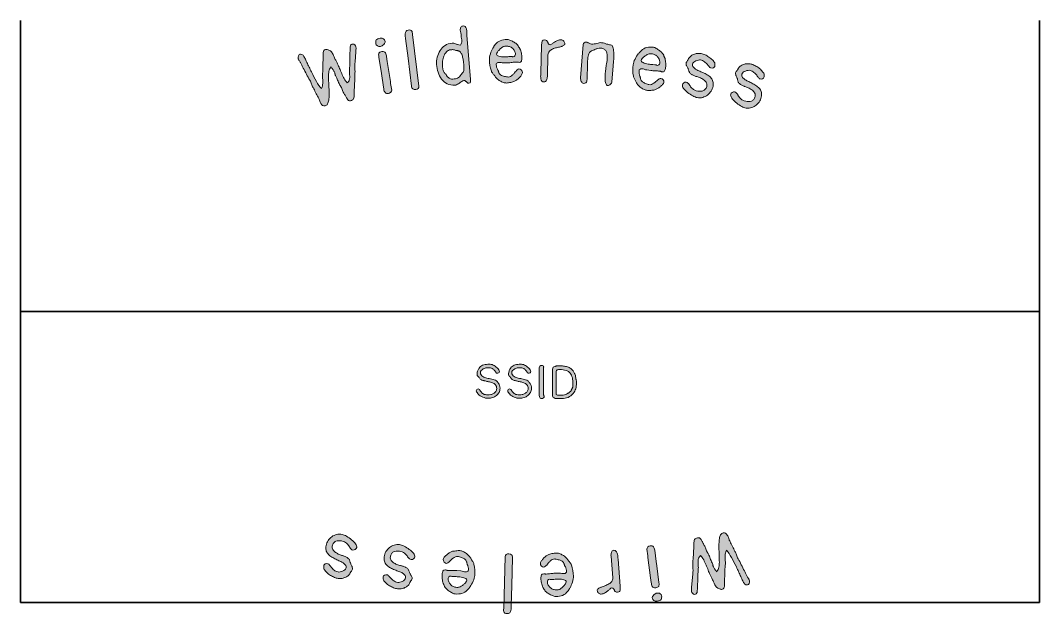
# Model space of a CAD drawing. Header units: inches. Extents: x -1.75 to 1.75, y -1.04 to 1.
import ezdxf

# ---------------------------------------------------------------- set-up
doc = ezdxf.new("R2010")
doc.units = ezdxf.units.IN
doc.header["$MEASUREMENT"] = 0
doc.layers.add('Default', color=7, linetype='Continuous')

# ---------------------------------------------------------------- blocks, each defined once
blk = doc.blocks.new('block 2')
at = {"layer": 'Default', "true_color": 0xffffff}
h = blk.add_hatch(color=7, dxfattribs=at)
h.dxf.hatch_style = 2
edge = h.paths.add_edge_path()
edge.add_spline(control_points=[(-0.2167, 0.9545), (-0.2166, 0.9527), (-0.2165, 0.951), (-0.2164, 0.9495), (-0.2164, 0.9495), (-0.2044, 0.7966), (-0.2044, 0.7966), (-0.2041, 0.7937), (-0.2041, 0.791), (-0.2042, 0.7883), (-0.2043, 0.7856), (-0.2063, 0.7841), (-0.2101, 0.7838), (-0.2118, 0.7837), (-0.2143, 0.7849), (-0.2174, 0.7876), (-0.2181, 0.7882), (-0.2188, 0.7889), (-0.2194, 0.7896), (-0.22, 0.7903), (-0.2206, 0.7909), (-0.2213, 0.7913), (-0.2218, 0.7917), (-0.2226, 0.7922), (-0.2238, 0.7929), (-0.225, 0.7936), (-0.2262, 0.7939), (-0.2276, 0.7938), (-0.2293, 0.7937), (-0.2316, 0.7925), (-0.2343, 0.7903), (-0.2358, 0.7892), (-0.2375, 0.7881), (-0.2395, 0.7867), (-0.2416, 0.7853), (-0.2436, 0.7839), (-0.2457, 0.7825), (-0.2479, 0.7811), (-0.25, 0.7799), (-0.2521, 0.779), (-0.2543, 0.778), (-0.2562, 0.7775), (-0.2577, 0.7774), (-0.2679, 0.7766), (-0.2768, 0.7782), (-0.2843, 0.7821), (-0.2919, 0.7861), (-0.2983, 0.7915), (-0.3035, 0.7982), (-0.3087, 0.8049), (-0.3127, 0.8127), (-0.3155, 0.8215), (-0.3183, 0.8303), (-0.3201, 0.8392), (-0.3208, 0.8483), (-0.3214, 0.8565), (-0.3207, 0.8649), (-0.3186, 0.8734), (-0.3165, 0.8819), (-0.3132, 0.8896), (-0.3087, 0.8964), (-0.3042, 0.9032), (-0.2986, 0.909), (-0.2917, 0.9136), (-0.2848, 0.9183), (-0.2768, 0.921), (-0.2677, 0.9217), (-0.2657, 0.9219), (-0.2638, 0.9217), (-0.2618, 0.9212), (-0.2599, 0.9206), (-0.2578, 0.9199), (-0.2555, 0.919), (-0.2543, 0.9186), (-0.2532, 0.9183), (-0.2521, 0.9179), (-0.2509, 0.9176), (-0.2498, 0.9172), (-0.2486, 0.9169), (-0.2463, 0.9161), (-0.243, 0.9156), (-0.2385, 0.9153), (-0.2365, 0.9179), (-0.2352, 0.9203), (-0.2347, 0.9225), (-0.2342, 0.9246), (-0.234, 0.9266), (-0.2342, 0.9284), (-0.2344, 0.9315), (-0.2348, 0.9346), (-0.2352, 0.9378), (-0.2357, 0.941), (-0.2361, 0.9441), (-0.2363, 0.9473), (-0.2366, 0.9504), (-0.2371, 0.9535), (-0.2379, 0.9567), (-0.2387, 0.9598), (-0.2392, 0.963), (-0.2395, 0.9661), (-0.2398, 0.9701), (-0.239, 0.9735), (-0.2371, 0.9763), (-0.2352, 0.9791), (-0.2325, 0.9807), (-0.2289, 0.9809), (-0.2238, 0.9813), (-0.2204, 0.978), (-0.2185, 0.9711), (-0.2179, 0.9693), (-0.2175, 0.9675), (-0.2174, 0.9655), (-0.2172, 0.9637), (-0.2171, 0.9619), (-0.2169, 0.9602), (-0.2168, 0.9582), (-0.2167, 0.9563), (-0.2167, 0.9545)], knot_values=[0, 0, 0, 0, 1, 1, 1, 2, 2, 2, 3, 3, 3, 4, 4, 4, 5, 5, 5, 6, 6, 6, 7, 7, 7, 8, 8, 8, 9, 9, 9, 10, 10, 10, 11, 11, 11, 12, 12, 12, 13, 13, 13, 14, 14, 14, 15, 15, 15, 16, 16, 16, 17, 17, 17, 18, 18, 18, 19, 19, 19, 20, 20, 20, 21, 21, 21, 22, 22, 22, 23, 23, 23, 24, 24, 24, 25, 25, 25, 26, 26, 26, 27, 27, 27, 28, 28, 28, 29, 29, 29, 30, 30, 30, 31, 31, 31, 32, 32, 32, 33, 33, 33, 34, 34, 34, 35, 35, 35, 36, 36, 36, 37, 37, 37, 38, 38, 38, 39, 39, 39, 39], degree=3, periodic=1)
edge = h.paths.add_edge_path()
edge.add_spline(control_points=[(-0.2288, 0.8602), (-0.2294, 0.8647), (-0.2302, 0.8692), (-0.2314, 0.8737), (-0.2325, 0.8783), (-0.234, 0.8825), (-0.2359, 0.8863), (-0.2377, 0.89), (-0.2399, 0.8926), (-0.2425, 0.8939), (-0.2436, 0.8945), (-0.2447, 0.8949), (-0.2457, 0.8952), (-0.2468, 0.8954), (-0.2479, 0.8957), (-0.249, 0.8961), (-0.2499, 0.8962), (-0.2508, 0.8963), (-0.2517, 0.8964), (-0.2526, 0.8964), (-0.2535, 0.8966), (-0.2544, 0.897), (-0.2565, 0.8975), (-0.2581, 0.8979), (-0.2592, 0.8983), (-0.2603, 0.8987), (-0.2615, 0.8989), (-0.2626, 0.899), (-0.264, 0.8994), (-0.2653, 0.8995), (-0.2666, 0.8994), (-0.268, 0.8993), (-0.2697, 0.8991), (-0.272, 0.899), (-0.2779, 0.8985), (-0.2829, 0.8962), (-0.2868, 0.8921), (-0.2907, 0.888), (-0.2937, 0.8831), (-0.2958, 0.8774), (-0.2979, 0.8716), (-0.2994, 0.8657), (-0.3001, 0.8596), (-0.3009, 0.8536), (-0.3011, 0.8482), (-0.3007, 0.8435), (-0.3002, 0.8371), (-0.2993, 0.8321), (-0.298, 0.8285), (-0.2967, 0.825), (-0.2951, 0.8219), (-0.2931, 0.8194), (-0.2924, 0.8183), (-0.2916, 0.8174), (-0.2907, 0.8166), (-0.2899, 0.8157), (-0.2891, 0.8148), (-0.2883, 0.8138), (-0.2868, 0.8119), (-0.2855, 0.8095), (-0.2844, 0.8067), (-0.282, 0.8044), (-0.279, 0.8024), (-0.2754, 0.8006), (-0.2718, 0.7987), (-0.2683, 0.7979), (-0.265, 0.7982), (-0.2579, 0.7988), (-0.2524, 0.7999), (-0.2484, 0.8017), (-0.2444, 0.8034), (-0.2405, 0.8075), (-0.2365, 0.8138), (-0.2357, 0.815), (-0.235, 0.816), (-0.2344, 0.8167), (-0.2338, 0.8174), (-0.2333, 0.818), (-0.2328, 0.8185), (-0.2328, 0.8185), (-0.2313, 0.8199), (-0.2313, 0.8199), (-0.2313, 0.8199), (-0.2295, 0.8221), (-0.2295, 0.8221), (-0.2282, 0.8237), (-0.2274, 0.8255), (-0.227, 0.8274), (-0.2266, 0.8294), (-0.2266, 0.832), (-0.2268, 0.8353), (-0.2268, 0.8353), (-0.2276, 0.8496), (-0.2276, 0.8496), (-0.2278, 0.8523), (-0.2282, 0.8558), (-0.2288, 0.8602)], knot_values=[0, 0, 0, 0, 1, 1, 1, 2, 2, 2, 3, 3, 3, 4, 4, 4, 5, 5, 5, 6, 6, 6, 7, 7, 7, 8, 8, 8, 9, 9, 9, 10, 10, 10, 11, 11, 11, 12, 12, 12, 13, 13, 13, 14, 14, 14, 15, 15, 15, 16, 16, 16, 17, 17, 17, 18, 18, 18, 19, 19, 19, 20, 20, 20, 21, 21, 21, 22, 22, 22, 23, 23, 23, 24, 24, 24, 25, 25, 25, 26, 26, 26, 27, 27, 27, 28, 28, 28, 29, 29, 29, 30, 30, 30, 31, 31, 31, 32, 32, 32, 32], degree=3, periodic=1)
h = blk.add_hatch(color=7, dxfattribs=at)
h.dxf.hatch_style = 2
edge = h.paths.add_edge_path()
edge.add_spline(control_points=[(-0.384, 0.7665), (-0.386, 0.7644), (-0.3888, 0.7632), (-0.3926, 0.7627), (-0.3963, 0.7623), (-0.3995, 0.7629), (-0.4022, 0.7646), (-0.4049, 0.7663), (-0.4065, 0.7694), (-0.4071, 0.774), (-0.4071, 0.774), (-0.4188, 0.87), (-0.4188, 0.87), (-0.4188, 0.87), (-0.4271, 0.9372), (-0.4271, 0.9372), (-0.4273, 0.9391), (-0.4277, 0.9417), (-0.4282, 0.9447), (-0.4287, 0.9478), (-0.4288, 0.9509), (-0.4285, 0.9541), (-0.4282, 0.9573), (-0.4273, 0.9601), (-0.4258, 0.9625), (-0.4243, 0.9649), (-0.4217, 0.9664), (-0.4179, 0.9668), (-0.4142, 0.9673), (-0.4115, 0.9672), (-0.4099, 0.9666), (-0.4082, 0.9661), (-0.4071, 0.9652), (-0.4065, 0.9642), (-0.4052, 0.9626), (-0.4044, 0.9605), (-0.4041, 0.9581), (-0.4038, 0.9557), (-0.4036, 0.9536), (-0.4033, 0.9518), (-0.4033, 0.9518), (-0.3816, 0.7741), (-0.3816, 0.7741), (-0.3812, 0.7711), (-0.382, 0.7685), (-0.384, 0.7665)], knot_values=[0, 0, 0, 0, 1, 1, 1, 2, 2, 2, 3, 3, 3, 4, 4, 4, 5, 5, 5, 6, 6, 6, 7, 7, 7, 8, 8, 8, 9, 9, 9, 10, 10, 10, 11, 11, 11, 12, 12, 12, 13, 13, 13, 14, 14, 14, 15, 15, 15, 15], degree=3, periodic=1)
h = blk.add_hatch(color=7, dxfattribs=at)
h.dxf.hatch_style = 2
edge = h.paths.add_edge_path()
edge.add_spline(control_points=[(-0.5977, 0.897), (-0.598, 0.8905), (-0.5985, 0.883), (-0.5993, 0.8747), (-0.5998, 0.8666), (-0.6004, 0.8588), (-0.601, 0.8513), (-0.6016, 0.8438), (-0.6019, 0.8387), (-0.602, 0.836), (-0.602, 0.8351), (-0.6019, 0.8338), (-0.6016, 0.8323), (-0.6016, 0.8323), (-0.601, 0.8297), (-0.601, 0.8297), (-0.6009, 0.827), (-0.6009, 0.8232), (-0.601, 0.8183), (-0.6011, 0.8134), (-0.6012, 0.808), (-0.6013, 0.802), (-0.6017, 0.7963), (-0.602, 0.7906), (-0.6023, 0.785), (-0.6026, 0.7793), (-0.6028, 0.7746), (-0.6029, 0.7707), (-0.6029, 0.7685), (-0.6031, 0.7662), (-0.6035, 0.7641), (-0.604, 0.762), (-0.6042, 0.7598), (-0.6042, 0.7575), (-0.6042, 0.7534), (-0.6041, 0.7489), (-0.6039, 0.7441), (-0.6037, 0.7393), (-0.6044, 0.7348), (-0.606, 0.7309), (-0.6074, 0.7274), (-0.6107, 0.7251), (-0.6162, 0.724), (-0.6188, 0.7234), (-0.621, 0.7237), (-0.6228, 0.7248), (-0.6246, 0.7259), (-0.6264, 0.7277), (-0.6281, 0.7303), (-0.6288, 0.7315), (-0.6296, 0.7328), (-0.6304, 0.7342), (-0.6313, 0.7356), (-0.6321, 0.7371), (-0.6329, 0.7385), (-0.6343, 0.7418), (-0.6359, 0.7448), (-0.6378, 0.7473), (-0.6391, 0.7491), (-0.6402, 0.7509), (-0.6412, 0.7528), (-0.6421, 0.7546), (-0.6431, 0.7567), (-0.644, 0.759), (-0.6449, 0.7613), (-0.6458, 0.7635), (-0.6466, 0.7656), (-0.6474, 0.7677), (-0.6482, 0.7699), (-0.6492, 0.7722), (-0.6495, 0.7728), (-0.6499, 0.7734), (-0.6502, 0.774), (-0.6506, 0.7746), (-0.6511, 0.7753), (-0.6517, 0.7761), (-0.652, 0.7765), (-0.6523, 0.7769), (-0.6527, 0.7774), (-0.653, 0.7779), (-0.6533, 0.7785), (-0.6537, 0.7791), (-0.6566, 0.7844), (-0.6589, 0.7894), (-0.6605, 0.7943), (-0.6621, 0.7992), (-0.6645, 0.8045), (-0.6678, 0.8102), (-0.6684, 0.8109), (-0.6689, 0.8125), (-0.6694, 0.8149), (-0.6697, 0.816), (-0.6699, 0.8171), (-0.6701, 0.8182), (-0.6704, 0.8195), (-0.6708, 0.8207), (-0.6712, 0.8217), (-0.672, 0.8231), (-0.6727, 0.8245), (-0.6734, 0.8258), (-0.6742, 0.8271), (-0.6749, 0.8284), (-0.6756, 0.8296), (-0.6765, 0.8306), (-0.6774, 0.8317), (-0.6784, 0.8331), (-0.6794, 0.8345), (-0.681, 0.8368), (-0.6832, 0.8399), (-0.6872, 0.8352), (-0.6897, 0.8301), (-0.6905, 0.8244), (-0.6914, 0.8188), (-0.6918, 0.8129), (-0.6919, 0.8068), (-0.6917, 0.8005), (-0.6915, 0.7936), (-0.6912, 0.7863), (-0.6909, 0.779), (-0.6905, 0.7716), (-0.6901, 0.7642), (-0.69, 0.7572), (-0.6899, 0.7504), (-0.6899, 0.7438), (-0.6898, 0.7373), (-0.6902, 0.7313), (-0.691, 0.726), (-0.6919, 0.7208), (-0.6933, 0.7163), (-0.6952, 0.7127), (-0.6972, 0.7091), (-0.7, 0.7069), (-0.7037, 0.7062), (-0.7072, 0.7054), (-0.71, 0.7058), (-0.7121, 0.7073), (-0.7143, 0.7088), (-0.7162, 0.711), (-0.718, 0.7141), (-0.7199, 0.7175), (-0.7215, 0.7213), (-0.7229, 0.7254), (-0.7244, 0.7296), (-0.726, 0.733), (-0.7277, 0.7359), (-0.7306, 0.7411), (-0.7335, 0.7467), (-0.7363, 0.7524), (-0.7391, 0.7582), (-0.742, 0.7638), (-0.745, 0.7693), (-0.746, 0.7712), (-0.747, 0.7731), (-0.7477, 0.7751), (-0.7485, 0.7771), (-0.7493, 0.7791), (-0.7502, 0.7812), (-0.7512, 0.7835), (-0.752, 0.7857), (-0.7528, 0.7878), (-0.7536, 0.7899), (-0.7547, 0.792), (-0.756, 0.7943), (-0.7602, 0.8009), (-0.7639, 0.8078), (-0.7674, 0.8149), (-0.7708, 0.822), (-0.7745, 0.8291), (-0.7785, 0.8362), (-0.7803, 0.8392), (-0.7819, 0.8423), (-0.7832, 0.8456), (-0.7846, 0.8488), (-0.7862, 0.8519), (-0.7879, 0.855), (-0.7889, 0.8564), (-0.7899, 0.8576), (-0.7908, 0.8588), (-0.7917, 0.86), (-0.7925, 0.8613), (-0.7933, 0.8627), (-0.7941, 0.8641), (-0.7947, 0.8654), (-0.7953, 0.8665), (-0.7959, 0.8677), (-0.7963, 0.8689), (-0.7966, 0.8702), (-0.7971, 0.8726), (-0.7966, 0.8754), (-0.795, 0.8787), (-0.7934, 0.882), (-0.7917, 0.8838), (-0.79, 0.8842), (-0.7887, 0.8845), (-0.7867, 0.8841), (-0.784, 0.8832), (-0.7813, 0.8823), (-0.7797, 0.8815), (-0.7791, 0.8807), (-0.7773, 0.8777), (-0.7753, 0.874), (-0.7731, 0.8697), (-0.771, 0.8654), (-0.7687, 0.8607), (-0.7663, 0.8556), (-0.7638, 0.8506), (-0.7613, 0.8452), (-0.7586, 0.8395), (-0.7559, 0.8339), (-0.7532, 0.8282), (-0.7505, 0.8227), (-0.7449, 0.8116), (-0.7393, 0.8009), (-0.7336, 0.7905), (-0.7279, 0.7801), (-0.7219, 0.7719), (-0.7157, 0.766), (-0.7133, 0.7731), (-0.712, 0.7789), (-0.7117, 0.7834), (-0.7114, 0.7878), (-0.7114, 0.792), (-0.7117, 0.7958), (-0.7121, 0.7996), (-0.7123, 0.8033), (-0.7125, 0.8069), (-0.7127, 0.8104), (-0.7126, 0.8141), (-0.7123, 0.8178), (-0.7116, 0.8263), (-0.7112, 0.8349), (-0.7112, 0.8434), (-0.7112, 0.8519), (-0.7108, 0.8605), (-0.7102, 0.869), (-0.7099, 0.872), (-0.7099, 0.8753), (-0.7104, 0.8789), (-0.7108, 0.8824), (-0.7108, 0.8859), (-0.7104, 0.8894), (-0.7099, 0.8925), (-0.7091, 0.8949), (-0.708, 0.8967), (-0.7069, 0.8985), (-0.7049, 0.8998), (-0.7021, 0.9003), (-0.7015, 0.9005), (-0.7003, 0.9004), (-0.6986, 0.9001), (-0.697, 0.8997), (-0.6952, 0.8992), (-0.6934, 0.8986), (-0.6916, 0.898), (-0.6898, 0.8973), (-0.6882, 0.8966), (-0.6866, 0.896), (-0.6855, 0.8953), (-0.6849, 0.8948), (-0.6827, 0.8927), (-0.6809, 0.8907), (-0.6796, 0.8888), (-0.6782, 0.8868), (-0.6771, 0.8846), (-0.6762, 0.8823), (-0.675, 0.8801), (-0.674, 0.8777), (-0.673, 0.8753), (-0.672, 0.8729), (-0.6709, 0.8704), (-0.6697, 0.8677), (-0.6681, 0.8644), (-0.6664, 0.8612), (-0.6646, 0.8582), (-0.6628, 0.8552), (-0.6611, 0.852), (-0.6595, 0.8487), (-0.6581, 0.8454), (-0.6563, 0.8408), (-0.6539, 0.8351), (-0.6516, 0.8293), (-0.6491, 0.8234), (-0.6465, 0.8174), (-0.6438, 0.8114), (-0.641, 0.8055), (-0.638, 0.7998), (-0.6349, 0.794), (-0.6314, 0.7892), (-0.6274, 0.7853), (-0.6254, 0.7875), (-0.6238, 0.7893), (-0.6227, 0.7905), (-0.6216, 0.7918), (-0.6209, 0.7931), (-0.6205, 0.7946), (-0.6195, 0.7973), (-0.619, 0.8002), (-0.619, 0.8034), (-0.619, 0.8066), (-0.6191, 0.8098), (-0.6193, 0.8129), (-0.6194, 0.8147), (-0.6195, 0.8163), (-0.6196, 0.8178), (-0.6197, 0.8192), (-0.6198, 0.8207), (-0.6199, 0.8223), (-0.6202, 0.825), (-0.6202, 0.8276), (-0.6198, 0.8302), (-0.6195, 0.8339), (-0.6193, 0.84), (-0.6191, 0.8485), (-0.619, 0.8571), (-0.6188, 0.866), (-0.6185, 0.8754), (-0.6183, 0.885), (-0.618, 0.8935), (-0.6177, 0.9008), (-0.6175, 0.9081), (-0.617, 0.9124), (-0.6164, 0.9137), (-0.6153, 0.9162), (-0.6127, 0.9179), (-0.6086, 0.9187), (-0.6062, 0.9192), (-0.6039, 0.9185), (-0.6018, 0.9164), (-0.5996, 0.9144), (-0.5982, 0.9118), (-0.5976, 0.9088), (-0.5973, 0.9075), (-0.5974, 0.9036), (-0.5977, 0.897)], knot_values=[0, 0, 0, 0, 1, 1, 1, 2, 2, 2, 3, 3, 3, 4, 4, 4, 5, 5, 5, 6, 6, 6, 7, 7, 7, 8, 8, 8, 9, 9, 9, 10, 10, 10, 11, 11, 11, 12, 12, 12, 13, 13, 13, 14, 14, 14, 15, 15, 15, 16, 16, 16, 17, 17, 17, 18, 18, 18, 19, 19, 19, 20, 20, 20, 21, 21, 21, 22, 22, 22, 23, 23, 23, 24, 24, 24, 25, 25, 25, 26, 26, 26, 27, 27, 27, 28, 28, 28, 29, 29, 29, 30, 30, 30, 31, 31, 31, 32, 32, 32, 33, 33, 33, 34, 34, 34, 35, 35, 35, 36, 36, 36, 37, 37, 37, 38, 38, 38, 39, 39, 39, 40, 40, 40, 41, 41, 41, 42, 42, 42, 43, 43, 43, 44, 44, 44, 45, 45, 45, 46, 46, 46, 47, 47, 47, 48, 48, 48, 49, 49, 49, 50, 50, 50, 51, 51, 51, 52, 52, 52, 53, 53, 53, 54, 54, 54, 55, 55, 55, 56, 56, 56, 57, 57, 57, 58, 58, 58, 59, 59, 59, 60, 60, 60, 61, 61, 61, 62, 62, 62, 63, 63, 63, 64, 64, 64, 65, 65, 65, 66, 66, 66, 67, 67, 67, 68, 68, 68, 69, 69, 69, 70, 70, 70, 71, 71, 71, 72, 72, 72, 73, 73, 73, 74, 74, 74, 75, 75, 75, 76, 76, 76, 77, 77, 77, 78, 78, 78, 79, 79, 79, 80, 80, 80, 81, 81, 81, 82, 82, 82, 83, 83, 83, 84, 84, 84, 85, 85, 85, 86, 86, 86, 87, 87, 87, 88, 88, 88, 89, 89, 89, 90, 90, 90, 91, 91, 91, 92, 92, 92, 93, 93, 93, 94, 94, 94, 95, 95, 95, 96, 96, 96, 97, 97, 97, 98, 98, 98, 99, 99, 99, 100, 100, 100, 101, 101, 101, 102, 102, 102, 103, 103, 103, 104, 104, 104, 105, 105, 105, 106, 106, 106, 107, 107, 107, 108, 108, 108, 109, 109, 109, 110, 110, 110, 111, 111, 111, 111], degree=3, periodic=1)
h = blk.add_hatch(color=7, dxfattribs=at)
h.dxf.hatch_style = 2
edge = h.paths.add_edge_path()
edge.add_spline(control_points=[(-0.4984, 0.923), (-0.4994, 0.9211), (-0.5007, 0.9194), (-0.5023, 0.9176), (-0.504, 0.9159), (-0.5058, 0.9144), (-0.5079, 0.9131), (-0.5099, 0.9117), (-0.5118, 0.911), (-0.5136, 0.9107), (-0.5173, 0.9101), (-0.5208, 0.9108), (-0.524, 0.9126), (-0.5272, 0.9145), (-0.529, 0.9167), (-0.5294, 0.9194), (-0.5303, 0.9251), (-0.5297, 0.9295), (-0.5277, 0.9326), (-0.5257, 0.9357), (-0.5214, 0.9378), (-0.5149, 0.9388), (-0.51, 0.9396), (-0.506, 0.9388), (-0.5029, 0.9366), (-0.4997, 0.9344), (-0.4979, 0.9314), (-0.4973, 0.9277), (-0.4971, 0.9264), (-0.4975, 0.9248), (-0.4984, 0.923)], knot_values=[0, 0, 0, 0, 1, 1, 1, 2, 2, 2, 3, 3, 3, 4, 4, 4, 5, 5, 5, 6, 6, 6, 7, 7, 7, 8, 8, 8, 9, 9, 9, 10, 10, 10, 10], degree=3, periodic=1)
edge = h.paths.add_edge_path()
edge.add_spline(control_points=[(-0.4781, 0.7531), (-0.4805, 0.7506), (-0.4833, 0.7491), (-0.4863, 0.7486), (-0.491, 0.7479), (-0.4945, 0.749), (-0.4971, 0.7518), (-0.4997, 0.7547), (-0.5014, 0.7586), (-0.5021, 0.7634), (-0.5021, 0.7634), (-0.508, 0.8019), (-0.508, 0.8019), (-0.508, 0.8019), (-0.5103, 0.8171), (-0.5103, 0.8171), (-0.5103, 0.8171), (-0.5191, 0.8741), (-0.5191, 0.8741), (-0.52, 0.8802), (-0.5199, 0.8847), (-0.5186, 0.8875), (-0.5174, 0.8903), (-0.514, 0.8921), (-0.5085, 0.8929), (-0.5056, 0.8934), (-0.5032, 0.8931), (-0.5013, 0.8922), (-0.4993, 0.8912), (-0.4978, 0.8898), (-0.4966, 0.888), (-0.4954, 0.8862), (-0.4945, 0.8841), (-0.494, 0.8818), (-0.4934, 0.8796), (-0.493, 0.8774), (-0.4927, 0.8754), (-0.4927, 0.8754), (-0.4901, 0.8586), (-0.4901, 0.8586), (-0.4901, 0.8586), (-0.4795, 0.7895), (-0.4795, 0.7895), (-0.4795, 0.7895), (-0.4785, 0.7832), (-0.4785, 0.7832), (-0.4785, 0.7832), (-0.475, 0.7605), (-0.475, 0.7605), (-0.4746, 0.758), (-0.4757, 0.7556), (-0.4781, 0.7531)], knot_values=[0, 0, 0, 0, 1, 1, 1, 2, 2, 2, 3, 3, 3, 4, 4, 4, 5, 5, 5, 6, 6, 6, 7, 7, 7, 8, 8, 8, 9, 9, 9, 10, 10, 10, 11, 11, 11, 12, 12, 12, 13, 13, 13, 14, 14, 14, 15, 15, 15, 16, 16, 16, 17, 17, 17, 17], degree=3, periodic=1)
h = blk.add_hatch(color=7, dxfattribs=at)
h.dxf.hatch_style = 2
edge = h.paths.add_edge_path()
edge.add_spline(control_points=[(-0.0288, 0.813), (-0.0306, 0.81), (-0.0328, 0.8072), (-0.0354, 0.8045), (-0.038, 0.8018), (-0.0409, 0.7991), (-0.0441, 0.7966), (-0.0473, 0.7941), (-0.0502, 0.7921), (-0.0528, 0.7908), (-0.0541, 0.7901), (-0.056, 0.7894), (-0.0584, 0.7888), (-0.0609, 0.7882), (-0.0634, 0.7876), (-0.066, 0.787), (-0.0687, 0.7864), (-0.0713, 0.7859), (-0.0739, 0.7855), (-0.0764, 0.7851), (-0.0785, 0.7849), (-0.08, 0.7848), (-0.0836, 0.7848), (-0.0874, 0.7854), (-0.0914, 0.7868), (-0.0954, 0.7881), (-0.0993, 0.7899), (-0.1032, 0.7922), (-0.107, 0.7944), (-0.1105, 0.797), (-0.1137, 0.7999), (-0.1169, 0.8029), (-0.1194, 0.8059), (-0.1212, 0.809), (-0.1224, 0.8107), (-0.1234, 0.8122), (-0.1245, 0.8136), (-0.1255, 0.8149), (-0.1266, 0.8163), (-0.1277, 0.8178), (-0.1289, 0.8191), (-0.1298, 0.8204), (-0.1306, 0.8216), (-0.1314, 0.8228), (-0.1321, 0.8243), (-0.1326, 0.826), (-0.1368, 0.8386), (-0.1391, 0.8515), (-0.1394, 0.8646), (-0.1395, 0.8703), (-0.1384, 0.8771), (-0.136, 0.8848), (-0.1336, 0.8925), (-0.1308, 0.899), (-0.1276, 0.9042), (-0.1267, 0.9053), (-0.126, 0.9064), (-0.1255, 0.9076), (-0.125, 0.9087), (-0.1244, 0.9098), (-0.1237, 0.9109), (-0.1231, 0.912), (-0.1225, 0.913), (-0.122, 0.9138), (-0.1214, 0.9146), (-0.1208, 0.9154), (-0.1202, 0.9163), (-0.1148, 0.9229), (-0.1088, 0.9275), (-0.1022, 0.9302), (-0.0955, 0.9329), (-0.0879, 0.9344), (-0.0792, 0.9346), (-0.0768, 0.9346), (-0.0736, 0.9338), (-0.0695, 0.9323), (-0.0655, 0.9307), (-0.0614, 0.9288), (-0.0574, 0.9265), (-0.0533, 0.9243), (-0.0497, 0.9219), (-0.0466, 0.9194), (-0.0434, 0.9169), (-0.0415, 0.9147), (-0.0408, 0.9127), (-0.0401, 0.9107), (-0.0388, 0.9086), (-0.037, 0.9065), (-0.0365, 0.9058), (-0.036, 0.9052), (-0.0356, 0.9045), (-0.0351, 0.9038), (-0.0348, 0.9032), (-0.0345, 0.9025), (-0.0324, 0.8974), (-0.0308, 0.8924), (-0.0297, 0.8875), (-0.0286, 0.8825), (-0.028, 0.8773), (-0.0279, 0.872), (-0.0278, 0.8669), (-0.0283, 0.8629), (-0.0295, 0.8601), (-0.0306, 0.8573), (-0.0333, 0.8559), (-0.0375, 0.8558), (-0.0384, 0.8558), (-0.0395, 0.856), (-0.0409, 0.8564), (-0.0418, 0.8566), (-0.0426, 0.8567), (-0.0434, 0.8568), (-0.0442, 0.8569), (-0.0451, 0.8569), (-0.0462, 0.8569), (-0.0513, 0.8568), (-0.0564, 0.8564), (-0.0614, 0.8556), (-0.0664, 0.8548), (-0.0714, 0.8544), (-0.0765, 0.8543), (-0.0765, 0.8543), (-0.0905, 0.854), (-0.0905, 0.854), (-0.0936, 0.8539), (-0.0966, 0.8542), (-0.0994, 0.8548), (-0.1022, 0.8554), (-0.1051, 0.8556), (-0.1082, 0.8556), (-0.11, 0.8555), (-0.1115, 0.8549), (-0.1127, 0.8538), (-0.1139, 0.8527), (-0.1149, 0.8515), (-0.1158, 0.8504), (-0.1157, 0.848), (-0.1156, 0.8459), (-0.1155, 0.8441), (-0.1153, 0.8423), (-0.1151, 0.8406), (-0.1147, 0.8391), (-0.1143, 0.8376), (-0.1138, 0.8361), (-0.1131, 0.8346), (-0.1124, 0.8332), (-0.1115, 0.8315), (-0.1103, 0.8295), (-0.1099, 0.8291), (-0.1096, 0.8285), (-0.1094, 0.8279), (-0.1093, 0.8272), (-0.109, 0.8264), (-0.1086, 0.8256), (-0.1081, 0.8247), (-0.1078, 0.8239), (-0.1077, 0.8231), (-0.1075, 0.8223), (-0.1073, 0.8215), (-0.1068, 0.8206), (-0.1061, 0.8188), (-0.1051, 0.8171), (-0.1038, 0.8153), (-0.1026, 0.8136), (-0.1007, 0.8122), (-0.0982, 0.8111), (-0.0974, 0.8107), (-0.0959, 0.8102), (-0.0939, 0.8095), (-0.0919, 0.8089), (-0.0897, 0.8083), (-0.0873, 0.8077), (-0.085, 0.8071), (-0.0827, 0.8065), (-0.0805, 0.806), (-0.0782, 0.8055), (-0.0766, 0.8053), (-0.0754, 0.8053), (-0.0723, 0.8053), (-0.0695, 0.8061), (-0.0668, 0.8075), (-0.0642, 0.8089), (-0.0618, 0.8106), (-0.0596, 0.8126), (-0.0574, 0.8147), (-0.0554, 0.8169), (-0.0534, 0.8193), (-0.0515, 0.8216), (-0.0496, 0.8238), (-0.0479, 0.8259), (-0.0468, 0.827), (-0.0453, 0.8285), (-0.0435, 0.8303), (-0.0416, 0.8321), (-0.0398, 0.833), (-0.038, 0.8331), (-0.0349, 0.8332), (-0.0322, 0.832), (-0.0298, 0.8296), (-0.0274, 0.8272), (-0.0262, 0.8243), (-0.0261, 0.821), (-0.0261, 0.8186), (-0.0269, 0.8159), (-0.0288, 0.813)], knot_values=[0, 0, 0, 0, 1, 1, 1, 2, 2, 2, 3, 3, 3, 4, 4, 4, 5, 5, 5, 6, 6, 6, 7, 7, 7, 8, 8, 8, 9, 9, 9, 10, 10, 10, 11, 11, 11, 12, 12, 12, 13, 13, 13, 14, 14, 14, 15, 15, 15, 16, 16, 16, 17, 17, 17, 18, 18, 18, 19, 19, 19, 20, 20, 20, 21, 21, 21, 22, 22, 22, 23, 23, 23, 24, 24, 24, 25, 25, 25, 26, 26, 26, 27, 27, 27, 28, 28, 28, 29, 29, 29, 30, 30, 30, 31, 31, 31, 32, 32, 32, 33, 33, 33, 34, 34, 34, 35, 35, 35, 36, 36, 36, 37, 37, 37, 38, 38, 38, 39, 39, 39, 40, 40, 40, 41, 41, 41, 42, 42, 42, 43, 43, 43, 44, 44, 44, 45, 45, 45, 46, 46, 46, 47, 47, 47, 48, 48, 48, 49, 49, 49, 50, 50, 50, 51, 51, 51, 52, 52, 52, 53, 53, 53, 54, 54, 54, 55, 55, 55, 56, 56, 56, 57, 57, 57, 58, 58, 58, 59, 59, 59, 60, 60, 60, 61, 61, 61, 62, 62, 62, 63, 63, 63, 64, 64, 64, 65, 65, 65, 66, 66, 66, 67, 67, 67, 68, 68, 68, 68], degree=3, periodic=1)
edge = h.paths.add_edge_path()
edge.add_spline(control_points=[(-0.0531, 0.8951), (-0.0549, 0.8986), (-0.0574, 0.9016), (-0.0604, 0.9041), (-0.0635, 0.9066), (-0.0668, 0.9085), (-0.0705, 0.9097), (-0.0742, 0.911), (-0.0781, 0.9116), (-0.0821, 0.9115), (-0.0834, 0.9115), (-0.0849, 0.9113), (-0.0864, 0.9111), (-0.088, 0.9108), (-0.0895, 0.9104), (-0.091, 0.91), (-0.0926, 0.9095), (-0.0947, 0.9082), (-0.0973, 0.9062), (-0.0999, 0.9041), (-0.1025, 0.9017), (-0.1051, 0.899), (-0.1078, 0.8963), (-0.11, 0.8935), (-0.1118, 0.8907), (-0.1136, 0.8879), (-0.1145, 0.8855), (-0.1145, 0.8834), (-0.1144, 0.8808), (-0.1118, 0.8786), (-0.1067, 0.8769), (-0.1015, 0.8753), (-0.0955, 0.8745), (-0.0886, 0.8747), (-0.0828, 0.8746), (-0.0774, 0.8748), (-0.0725, 0.8754), (-0.0675, 0.8759), (-0.0643, 0.8762), (-0.063, 0.8762), (-0.0625, 0.8762), (-0.0623, 0.8762), (-0.0621, 0.8761), (-0.062, 0.876), (-0.0618, 0.8759), (-0.0613, 0.8759), (-0.0604, 0.8753), (-0.0592, 0.875), (-0.0576, 0.875), (-0.0552, 0.8751), (-0.0533, 0.8761), (-0.052, 0.8781), (-0.0507, 0.8802), (-0.0501, 0.882), (-0.0501, 0.8835), (-0.0502, 0.8877), (-0.0512, 0.8916), (-0.0531, 0.8951)], knot_values=[0, 0, 0, 0, 1, 1, 1, 2, 2, 2, 3, 3, 3, 4, 4, 4, 5, 5, 5, 6, 6, 6, 7, 7, 7, 8, 8, 8, 9, 9, 9, 10, 10, 10, 11, 11, 11, 12, 12, 12, 13, 13, 13, 14, 14, 14, 15, 15, 15, 16, 16, 16, 17, 17, 17, 18, 18, 18, 19, 19, 19, 19], degree=3, periodic=1)
h = blk.add_hatch(color=7, dxfattribs=at)
h.dxf.hatch_style = 2
edge = h.paths.add_edge_path()
edge.add_spline(control_points=[(0.113, 0.9122), (0.1117, 0.9116), (0.1103, 0.911), (0.1088, 0.9105), (0.1073, 0.91), (0.1058, 0.9096), (0.1043, 0.9092), (0.1005, 0.9082), (0.0961, 0.9071), (0.0913, 0.906), (0.0865, 0.905), (0.0819, 0.9034), (0.0775, 0.9014), (0.0731, 0.8994), (0.0694, 0.8969), (0.0665, 0.8938), (0.0635, 0.8906), (0.0619, 0.8866), (0.0618, 0.8817), (0.0618, 0.8817), (0.0596, 0.8067), (0.0596, 0.8067), (0.0595, 0.8047), (0.0593, 0.8027), (0.0589, 0.8006), (0.0585, 0.7985), (0.0579, 0.7965), (0.0571, 0.7947), (0.0563, 0.7928), (0.055, 0.7913), (0.0535, 0.7901), (0.0519, 0.7889), (0.0498, 0.7884), (0.0474, 0.7884), (0.0445, 0.7885), (0.0423, 0.7896), (0.0408, 0.7916), (0.0393, 0.7937), (0.0382, 0.7961), (0.0375, 0.7991), (0.0368, 0.802), (0.0365, 0.8049), (0.0366, 0.8078), (0.0367, 0.8109), (0.0368, 0.8134), (0.0369, 0.8154), (0.0369, 0.8154), (0.037, 0.8201), (0.037, 0.8201), (0.037, 0.8201), (0.0397, 0.9134), (0.0397, 0.9134), (0.0398, 0.9156), (0.0399, 0.918), (0.0401, 0.9207), (0.0403, 0.9234), (0.0407, 0.9258), (0.0414, 0.928), (0.0422, 0.9295), (0.0431, 0.9307), (0.0444, 0.9316), (0.0456, 0.9324), (0.0477, 0.9328), (0.0506, 0.9327), (0.0537, 0.9326), (0.0559, 0.932), (0.0572, 0.9309), (0.0585, 0.9297), (0.0596, 0.9284), (0.0604, 0.9268), (0.0608, 0.9257), (0.0612, 0.9246), (0.0615, 0.9237), (0.0618, 0.9228), (0.0622, 0.9219), (0.0626, 0.921), (0.0643, 0.9179), (0.0665, 0.9163), (0.0691, 0.9162), (0.0705, 0.9162), (0.0729, 0.9173), (0.0766, 0.9196), (0.0777, 0.9205), (0.0789, 0.9214), (0.0801, 0.9224), (0.0814, 0.9233), (0.0829, 0.9243), (0.0847, 0.9254), (0.0879, 0.9275), (0.0914, 0.9294), (0.0952, 0.9309), (0.099, 0.9325), (0.1031, 0.9332), (0.1073, 0.9331), (0.1104, 0.933), (0.1132, 0.9315), (0.1158, 0.9285), (0.1184, 0.9255), (0.1197, 0.9225), (0.1196, 0.9194), (0.1195, 0.9165), (0.1173, 0.9141), (0.113, 0.9122)], knot_values=[0, 0, 0, 0, 1, 1, 1, 2, 2, 2, 3, 3, 3, 4, 4, 4, 5, 5, 5, 6, 6, 6, 7, 7, 7, 8, 8, 8, 9, 9, 9, 10, 10, 10, 11, 11, 11, 12, 12, 12, 13, 13, 13, 14, 14, 14, 15, 15, 15, 16, 16, 16, 17, 17, 17, 18, 18, 18, 19, 19, 19, 20, 20, 20, 21, 21, 21, 22, 22, 22, 23, 23, 23, 24, 24, 24, 25, 25, 25, 26, 26, 26, 27, 27, 27, 28, 28, 28, 29, 29, 29, 30, 30, 30, 31, 31, 31, 32, 32, 32, 33, 33, 33, 34, 34, 34, 34], degree=3, periodic=1)
h = blk.add_hatch(color=7, dxfattribs=at)
h.dxf.hatch_style = 2
edge = h.paths.add_edge_path()
edge.add_spline(control_points=[(0.2813, 0.7892), (0.2812, 0.7879), (0.2807, 0.7864), (0.2798, 0.7848), (0.2789, 0.7832), (0.2778, 0.7818), (0.2765, 0.7806), (0.2751, 0.7793), (0.2737, 0.7783), (0.2722, 0.7774), (0.2707, 0.7765), (0.2694, 0.7761), (0.2683, 0.7762), (0.2641, 0.7765), (0.2613, 0.7789), (0.2601, 0.7834), (0.2589, 0.7878), (0.2582, 0.7928), (0.258, 0.7984), (0.2576, 0.8051), (0.2578, 0.8119), (0.2586, 0.8186), (0.2593, 0.8253), (0.2599, 0.8306), (0.2602, 0.8344), (0.2605, 0.8381), (0.2613, 0.8437), (0.2628, 0.851), (0.2643, 0.8584), (0.2651, 0.8656), (0.2652, 0.8727), (0.2653, 0.8763), (0.2651, 0.88), (0.2646, 0.8837), (0.2641, 0.8874), (0.263, 0.8908), (0.2614, 0.8938), (0.2597, 0.8968), (0.2574, 0.8993), (0.2544, 0.9014), (0.2515, 0.9034), (0.2477, 0.9046), (0.243, 0.9049), (0.2392, 0.9052), (0.2357, 0.9048), (0.2324, 0.9036), (0.2291, 0.9024), (0.2258, 0.9011), (0.2225, 0.8995), (0.2216, 0.8992), (0.2207, 0.8988), (0.2199, 0.8984), (0.2191, 0.898), (0.2181, 0.8977), (0.217, 0.8973), (0.2131, 0.8963), (0.21, 0.8947), (0.2076, 0.8925), (0.2052, 0.8904), (0.2034, 0.888), (0.2022, 0.8853), (0.201, 0.8826), (0.2001, 0.8797), (0.1997, 0.8768), (0.1992, 0.8738), (0.1989, 0.8709), (0.1986, 0.868), (0.1976, 0.8556), (0.1971, 0.8427), (0.1969, 0.8293), (0.1967, 0.816), (0.1962, 0.8031), (0.1952, 0.7907), (0.195, 0.7889), (0.1938, 0.7872), (0.1916, 0.7856), (0.1894, 0.784), (0.187, 0.7833), (0.1846, 0.7835), (0.1808, 0.7838), (0.178, 0.7859), (0.176, 0.7897), (0.1741, 0.7935), (0.1733, 0.7978), (0.1737, 0.8024), (0.1737, 0.8024), (0.1828, 0.9167), (0.1828, 0.9167), (0.183, 0.9192), (0.184, 0.9213), (0.1859, 0.9232), (0.1879, 0.925), (0.1899, 0.9259), (0.1922, 0.9257), (0.1937, 0.9256), (0.1951, 0.9252), (0.1963, 0.9247), (0.1974, 0.9241), (0.1988, 0.9235), (0.2003, 0.9227), (0.202, 0.9217), (0.2036, 0.9208), (0.2053, 0.92), (0.2069, 0.9192), (0.2088, 0.9187), (0.211, 0.9185), (0.2141, 0.9183), (0.2172, 0.9184), (0.2202, 0.9189), (0.2233, 0.9195), (0.2264, 0.9202), (0.2296, 0.921), (0.2325, 0.9219), (0.2353, 0.9226), (0.2379, 0.9231), (0.2405, 0.9235), (0.2432, 0.9236), (0.2458, 0.9234), (0.2487, 0.9232), (0.2536, 0.9219), (0.2606, 0.9196), (0.2621, 0.919), (0.2636, 0.9186), (0.2651, 0.9182), (0.2667, 0.9179), (0.2681, 0.9175), (0.2694, 0.9172), (0.272, 0.9163), (0.2744, 0.9158), (0.2766, 0.9156), (0.2808, 0.9153), (0.2836, 0.9128), (0.2849, 0.908), (0.2862, 0.9032), (0.2871, 0.8975), (0.2877, 0.891), (0.2882, 0.8834), (0.2881, 0.8753), (0.2875, 0.8666), (0.2868, 0.858), (0.2862, 0.8501), (0.2856, 0.843), (0.2856, 0.843), (0.2813, 0.7892), (0.2813, 0.7892)], knot_values=[0, 0, 0, 0, 1, 1, 1, 2, 2, 2, 3, 3, 3, 4, 4, 4, 5, 5, 5, 6, 6, 6, 7, 7, 7, 8, 8, 8, 9, 9, 9, 10, 10, 10, 11, 11, 11, 12, 12, 12, 13, 13, 13, 14, 14, 14, 15, 15, 15, 16, 16, 16, 17, 17, 17, 18, 18, 18, 19, 19, 19, 20, 20, 20, 21, 21, 21, 22, 22, 22, 23, 23, 23, 24, 24, 24, 25, 25, 25, 26, 26, 26, 27, 27, 27, 28, 28, 28, 29, 29, 29, 30, 30, 30, 31, 31, 31, 32, 32, 32, 33, 33, 33, 34, 34, 34, 35, 35, 35, 36, 36, 36, 37, 37, 37, 38, 38, 38, 39, 39, 39, 40, 40, 40, 41, 41, 41, 42, 42, 42, 43, 43, 43, 44, 44, 44, 45, 45, 45, 46, 46, 46, 47, 47, 47, 48, 48, 48, 48], degree=3, periodic=1)
h = blk.add_hatch(color=7, dxfattribs=at)
h.dxf.hatch_style = 2
edge = h.paths.add_edge_path()
edge.add_spline(control_points=[(0.4554, 0.7795), (0.4532, 0.7769), (0.4505, 0.7744), (0.4476, 0.7721), (0.4445, 0.7698), (0.4413, 0.7677), (0.4378, 0.7657), (0.4342, 0.7637), (0.4311, 0.7623), (0.4282, 0.7613), (0.4268, 0.7608), (0.4249, 0.7605), (0.4224, 0.7602), (0.4199, 0.76), (0.4173, 0.7598), (0.4146, 0.7596), (0.4119, 0.7594), (0.4092, 0.7593), (0.4066, 0.7593), (0.4041, 0.7594), (0.402, 0.7595), (0.4005, 0.7597), (0.3969, 0.7602), (0.3933, 0.7614), (0.3895, 0.7633), (0.3857, 0.7653), (0.3821, 0.7677), (0.3787, 0.7705), (0.3753, 0.7733), (0.3722, 0.7764), (0.3695, 0.7798), (0.3669, 0.7832), (0.3648, 0.7866), (0.3635, 0.7899), (0.3626, 0.7918), (0.3618, 0.7935), (0.361, 0.7949), (0.3602, 0.7964), (0.3593, 0.798), (0.3584, 0.7997), (0.3575, 0.8011), (0.3567, 0.8025), (0.3561, 0.8038), (0.3555, 0.8052), (0.3551, 0.8067), (0.3549, 0.8086), (0.3527, 0.8216), (0.3524, 0.8347), (0.3542, 0.8477), (0.3549, 0.8534), (0.3571, 0.8599), (0.3607, 0.8671), (0.3642, 0.8744), (0.368, 0.8803), (0.372, 0.885), (0.373, 0.8859), (0.3739, 0.8869), (0.3746, 0.888), (0.3753, 0.889), (0.376, 0.89), (0.3769, 0.891), (0.3777, 0.892), (0.3784, 0.8929), (0.379, 0.8936), (0.3797, 0.8943), (0.3804, 0.895), (0.3812, 0.8958), (0.3876, 0.9015), (0.3942, 0.9051), (0.4012, 0.9067), (0.4081, 0.9084), (0.4159, 0.9086), (0.4245, 0.9075), (0.4269, 0.9071), (0.43, 0.9059), (0.4337, 0.9037), (0.4375, 0.9015), (0.4412, 0.899), (0.4448, 0.8961), (0.4485, 0.8933), (0.4517, 0.8904), (0.4544, 0.8874), (0.4571, 0.8845), (0.4587, 0.882), (0.4591, 0.8799), (0.4595, 0.8778), (0.4604, 0.8756), (0.4619, 0.8731), (0.4622, 0.8724), (0.4626, 0.8717), (0.4629, 0.871), (0.4633, 0.8702), (0.4635, 0.8695), (0.4637, 0.8688), (0.465, 0.8635), (0.4658, 0.8583), (0.4661, 0.8532), (0.4664, 0.8481), (0.4662, 0.8429), (0.4655, 0.8377), (0.4648, 0.8326), (0.4637, 0.8288), (0.4621, 0.8262), (0.4605, 0.8236), (0.4576, 0.8226), (0.4534, 0.8231), (0.4526, 0.8233), (0.4515, 0.8236), (0.4502, 0.8242), (0.4494, 0.8246), (0.4486, 0.8249), (0.4478, 0.8251), (0.4471, 0.8253), (0.4461, 0.8255), (0.445, 0.8256), (0.44, 0.8263), (0.4349, 0.8267), (0.4299, 0.8267), (0.4248, 0.8267), (0.4198, 0.827), (0.4147, 0.8277), (0.4147, 0.8277), (0.4008, 0.8296), (0.4008, 0.8296), (0.3977, 0.83), (0.3949, 0.8307), (0.3922, 0.8318), (0.3895, 0.8328), (0.3867, 0.8335), (0.3836, 0.8339), (0.3818, 0.8342), (0.3803, 0.8338), (0.3789, 0.8329), (0.3775, 0.8319), (0.3763, 0.831), (0.3753, 0.83), (0.375, 0.8276), (0.3748, 0.8255), (0.3746, 0.8237), (0.3745, 0.8219), (0.3745, 0.8203), (0.3746, 0.8187), (0.3747, 0.8171), (0.375, 0.8155), (0.3755, 0.814), (0.376, 0.8125), (0.3766, 0.8107), (0.3775, 0.8085), (0.3778, 0.808), (0.378, 0.8074), (0.3781, 0.8068), (0.3781, 0.8061), (0.3783, 0.8053), (0.3786, 0.8043), (0.3789, 0.8034), (0.3791, 0.8025), (0.3791, 0.8018), (0.3791, 0.801), (0.3792, 0.8001), (0.3796, 0.7992), (0.38, 0.7973), (0.3807, 0.7954), (0.3817, 0.7935), (0.3826, 0.7916), (0.3842, 0.7899), (0.3865, 0.7885), (0.3873, 0.7879), (0.3887, 0.7872), (0.3906, 0.7862), (0.3925, 0.7853), (0.3945, 0.7844), (0.3968, 0.7834), (0.399, 0.7824), (0.4012, 0.7815), (0.4033, 0.7806), (0.4054, 0.7798), (0.407, 0.7793), (0.4081, 0.7792), (0.4112, 0.7787), (0.4142, 0.779), (0.417, 0.78), (0.4198, 0.7809), (0.4225, 0.7823), (0.4249, 0.7839), (0.4274, 0.7856), (0.4298, 0.7875), (0.4321, 0.7895), (0.4344, 0.7916), (0.4365, 0.7935), (0.4386, 0.7952), (0.4398, 0.7962), (0.4415, 0.7974), (0.4436, 0.7989), (0.4457, 0.8004), (0.4476, 0.8011), (0.4494, 0.8008), (0.4525, 0.8004), (0.455, 0.7988), (0.457, 0.7961), (0.459, 0.7933), (0.4598, 0.7903), (0.4593, 0.787), (0.459, 0.7846), (0.4577, 0.7821), (0.4554, 0.7795)], knot_values=[0, 0, 0, 0, 1, 1, 1, 2, 2, 2, 3, 3, 3, 4, 4, 4, 5, 5, 5, 6, 6, 6, 7, 7, 7, 8, 8, 8, 9, 9, 9, 10, 10, 10, 11, 11, 11, 12, 12, 12, 13, 13, 13, 14, 14, 14, 15, 15, 15, 16, 16, 16, 17, 17, 17, 18, 18, 18, 19, 19, 19, 20, 20, 20, 21, 21, 21, 22, 22, 22, 23, 23, 23, 24, 24, 24, 25, 25, 25, 26, 26, 26, 27, 27, 27, 28, 28, 28, 29, 29, 29, 30, 30, 30, 31, 31, 31, 32, 32, 32, 33, 33, 33, 34, 34, 34, 35, 35, 35, 36, 36, 36, 37, 37, 37, 38, 38, 38, 39, 39, 39, 40, 40, 40, 41, 41, 41, 42, 42, 42, 43, 43, 43, 44, 44, 44, 45, 45, 45, 46, 46, 46, 47, 47, 47, 48, 48, 48, 49, 49, 49, 50, 50, 50, 51, 51, 51, 52, 52, 52, 53, 53, 53, 54, 54, 54, 55, 55, 55, 56, 56, 56, 57, 57, 57, 58, 58, 58, 59, 59, 59, 60, 60, 60, 61, 61, 61, 62, 62, 62, 63, 63, 63, 64, 64, 64, 65, 65, 65, 66, 66, 66, 67, 67, 67, 68, 68, 68, 68], degree=3, periodic=1)
edge = h.paths.add_edge_path()
edge.add_spline(control_points=[(0.4442, 0.8644), (0.4429, 0.8682), (0.441, 0.8715), (0.4384, 0.8745), (0.4357, 0.8774), (0.4327, 0.8798), (0.4292, 0.8816), (0.4258, 0.8834), (0.4221, 0.8846), (0.4181, 0.8851), (0.4168, 0.8853), (0.4153, 0.8854), (0.4138, 0.8854), (0.4122, 0.8853), (0.4106, 0.8852), (0.409, 0.885), (0.4074, 0.8848), (0.4051, 0.8838), (0.4022, 0.8822), (0.3993, 0.8806), (0.3964, 0.8786), (0.3934, 0.8763), (0.3904, 0.8741), (0.3877, 0.8717), (0.3855, 0.8692), (0.3833, 0.8667), (0.382, 0.8644), (0.3817, 0.8624), (0.3814, 0.8598), (0.3836, 0.8573), (0.3884, 0.8548), (0.3933, 0.8524), (0.3991, 0.8507), (0.4059, 0.8498), (0.4116, 0.8488), (0.417, 0.8481), (0.422, 0.8479), (0.427, 0.8477), (0.4302, 0.8475), (0.4315, 0.8473), (0.4319, 0.8472), (0.4322, 0.8471), (0.4323, 0.847), (0.4324, 0.8469), (0.4326, 0.8468), (0.4331, 0.8467), (0.4339, 0.846), (0.435, 0.8455), (0.4366, 0.8453), (0.439, 0.8449), (0.441, 0.8457), (0.4426, 0.8475), (0.4442, 0.8493), (0.4451, 0.851), (0.4453, 0.8525), (0.4459, 0.8567), (0.4455, 0.8606), (0.4442, 0.8644)], knot_values=[0, 0, 0, 0, 1, 1, 1, 2, 2, 2, 3, 3, 3, 4, 4, 4, 5, 5, 5, 6, 6, 6, 7, 7, 7, 8, 8, 8, 9, 9, 9, 10, 10, 10, 11, 11, 11, 12, 12, 12, 13, 13, 13, 14, 14, 14, 15, 15, 15, 16, 16, 16, 17, 17, 17, 18, 18, 18, 19, 19, 19, 19], degree=3, periodic=1)
h = blk.add_hatch(color=7, dxfattribs=at)
h.dxf.hatch_style = 2
edge = h.paths.add_edge_path()
edge.add_spline(control_points=[(0.6217, 0.7567), (0.6183, 0.7514), (0.6141, 0.7469), (0.6093, 0.7433), (0.6044, 0.7397), (0.599, 0.7371), (0.593, 0.7354), (0.587, 0.7337), (0.5808, 0.7335), (0.5742, 0.7347), (0.5698, 0.7355), (0.5646, 0.7376), (0.5586, 0.7409), (0.5525, 0.7442), (0.5468, 0.748), (0.5413, 0.7524), (0.5357, 0.7567), (0.5312, 0.7612), (0.5276, 0.766), (0.5239, 0.7707), (0.5225, 0.7751), (0.5233, 0.779), (0.5237, 0.7814), (0.5253, 0.7835), (0.528, 0.7854), (0.5308, 0.7873), (0.5333, 0.788), (0.5357, 0.7875), (0.5384, 0.787), (0.5404, 0.7861), (0.542, 0.7848), (0.5436, 0.7835), (0.545, 0.7818), (0.5465, 0.7797), (0.547, 0.7789), (0.5475, 0.7781), (0.5481, 0.7774), (0.5486, 0.7766), (0.5491, 0.7757), (0.5496, 0.7747), (0.5518, 0.7711), (0.5549, 0.7676), (0.5586, 0.7643), (0.5624, 0.761), (0.5681, 0.7586), (0.5758, 0.7572), (0.5793, 0.7565), (0.5827, 0.7563), (0.5862, 0.7565), (0.5896, 0.7568), (0.5928, 0.7576), (0.5956, 0.759), (0.5985, 0.7603), (0.601, 0.7624), (0.603, 0.765), (0.6051, 0.7677), (0.6066, 0.7712), (0.6074, 0.7756), (0.6083, 0.7799), (0.6074, 0.7839), (0.605, 0.7876), (0.6025, 0.7912), (0.5992, 0.7944), (0.5952, 0.7971), (0.5912, 0.7997), (0.5869, 0.802), (0.5824, 0.8037), (0.5779, 0.8055), (0.574, 0.8067), (0.5707, 0.8073), (0.5701, 0.8074), (0.5689, 0.8078), (0.5674, 0.8085), (0.5658, 0.8091), (0.5641, 0.8098), (0.5624, 0.8106), (0.5606, 0.8114), (0.5589, 0.8122), (0.5574, 0.8129), (0.5558, 0.8137), (0.5546, 0.8143), (0.5538, 0.8149), (0.5504, 0.8172), (0.5482, 0.8195), (0.5472, 0.8218), (0.5461, 0.8241), (0.5451, 0.827), (0.5439, 0.8304), (0.5435, 0.8316), (0.543, 0.8329), (0.5426, 0.8342), (0.5422, 0.8355), (0.5416, 0.8368), (0.5409, 0.8381), (0.5401, 0.8398), (0.5394, 0.8413), (0.5387, 0.8426), (0.5381, 0.8438), (0.5374, 0.8451), (0.5367, 0.8463), (0.5357, 0.8481), (0.5355, 0.8503), (0.536, 0.8529), (0.5364, 0.8551), (0.5371, 0.8568), (0.5381, 0.858), (0.5391, 0.8591), (0.5401, 0.8605), (0.5411, 0.8621), (0.5417, 0.8627), (0.5421, 0.8633), (0.5425, 0.8639), (0.5428, 0.8645), (0.5432, 0.8654), (0.5436, 0.8664), (0.545, 0.8702), (0.5473, 0.8735), (0.5506, 0.8763), (0.5538, 0.8791), (0.5575, 0.8813), (0.5615, 0.883), (0.5656, 0.8847), (0.5699, 0.8859), (0.5744, 0.8864), (0.5789, 0.8869), (0.5833, 0.8867), (0.5877, 0.8859), (0.5918, 0.8851), (0.5963, 0.8837), (0.601, 0.8816), (0.6057, 0.8796), (0.6102, 0.8771), (0.6145, 0.8741), (0.6188, 0.8712), (0.6227, 0.8679), (0.6262, 0.8644), (0.6297, 0.8609), (0.6324, 0.8573), (0.6342, 0.8536), (0.6349, 0.8516), (0.6352, 0.8497), (0.6351, 0.8477), (0.6349, 0.8457), (0.6346, 0.8437), (0.6343, 0.8417), (0.6339, 0.84), (0.6324, 0.8385), (0.6297, 0.8373), (0.627, 0.8361), (0.6241, 0.8358), (0.621, 0.8364), (0.6206, 0.8365), (0.62, 0.8367), (0.6193, 0.8371), (0.6186, 0.8374), (0.6177, 0.8383), (0.6166, 0.8396), (0.6143, 0.8421), (0.6118, 0.845), (0.609, 0.8482), (0.6063, 0.8514), (0.603, 0.8546), (0.5991, 0.8577), (0.5953, 0.8608), (0.5907, 0.8629), (0.5852, 0.8639), (0.5835, 0.8643), (0.5812, 0.8642), (0.5784, 0.8637), (0.5756, 0.8632), (0.5728, 0.8623), (0.5699, 0.8611), (0.5671, 0.8598), (0.5645, 0.8583), (0.5622, 0.8564), (0.56, 0.8546), (0.5586, 0.8524), (0.5581, 0.8498), (0.5573, 0.8454), (0.5583, 0.8417), (0.5611, 0.8387), (0.5639, 0.8356), (0.567, 0.8331), (0.5705, 0.8311), (0.5742, 0.829), (0.5784, 0.8271), (0.5831, 0.8251), (0.5878, 0.8232), (0.5927, 0.8211), (0.5977, 0.8188), (0.6024, 0.8165), (0.6069, 0.814), (0.6112, 0.8113), (0.6154, 0.8086), (0.619, 0.8055), (0.622, 0.802), (0.6249, 0.7985), (0.627, 0.7944), (0.6283, 0.7899), (0.6296, 0.7854), (0.6297, 0.7801), (0.6286, 0.7743), (0.6274, 0.7679), (0.6251, 0.7621), (0.6217, 0.7567)], knot_values=[0, 0, 0, 0, 1, 1, 1, 2, 2, 2, 3, 3, 3, 4, 4, 4, 5, 5, 5, 6, 6, 6, 7, 7, 7, 8, 8, 8, 9, 9, 9, 10, 10, 10, 11, 11, 11, 12, 12, 12, 13, 13, 13, 14, 14, 14, 15, 15, 15, 16, 16, 16, 17, 17, 17, 18, 18, 18, 19, 19, 19, 20, 20, 20, 21, 21, 21, 22, 22, 22, 23, 23, 23, 24, 24, 24, 25, 25, 25, 26, 26, 26, 27, 27, 27, 28, 28, 28, 29, 29, 29, 30, 30, 30, 31, 31, 31, 32, 32, 32, 33, 33, 33, 34, 34, 34, 35, 35, 35, 36, 36, 36, 37, 37, 37, 38, 38, 38, 39, 39, 39, 40, 40, 40, 41, 41, 41, 42, 42, 42, 43, 43, 43, 44, 44, 44, 45, 45, 45, 46, 46, 46, 47, 47, 47, 48, 48, 48, 49, 49, 49, 50, 50, 50, 51, 51, 51, 52, 52, 52, 53, 53, 53, 54, 54, 54, 55, 55, 55, 56, 56, 56, 57, 57, 57, 58, 58, 58, 59, 59, 59, 60, 60, 60, 61, 61, 61, 62, 62, 62, 63, 63, 63, 64, 64, 64, 65, 65, 65, 66, 66, 66, 67, 67, 67, 68, 68, 68, 68], degree=3, periodic=1)
h = blk.add_hatch(color=7, dxfattribs=at)
h.dxf.hatch_style = 2
edge = h.paths.add_edge_path()
edge.add_spline(control_points=[(0.7865, 0.7192), (0.7828, 0.714), (0.7785, 0.7098), (0.7734, 0.7064), (0.7684, 0.7031), (0.7628, 0.7007), (0.7568, 0.6993), (0.7507, 0.698), (0.7445, 0.698), (0.738, 0.6996), (0.7337, 0.7007), (0.7286, 0.703), (0.7227, 0.7066), (0.7168, 0.7102), (0.7112, 0.7143), (0.706, 0.7189), (0.7007, 0.7235), (0.6964, 0.7283), (0.693, 0.7332), (0.6896, 0.7382), (0.6884, 0.7426), (0.6894, 0.7465), (0.6899, 0.7488), (0.6916, 0.7509), (0.6945, 0.7526), (0.6973, 0.7543), (0.6999, 0.7549), (0.7022, 0.7543), (0.7048, 0.7537), (0.7069, 0.7527), (0.7084, 0.7513), (0.7099, 0.7499), (0.7112, 0.7481), (0.7126, 0.746), (0.7131, 0.7452), (0.7135, 0.7444), (0.714, 0.7435), (0.7145, 0.7427), (0.715, 0.7418), (0.7154, 0.7408), (0.7175, 0.7371), (0.7203, 0.7335), (0.7239, 0.73), (0.7275, 0.7265), (0.7331, 0.7238), (0.7407, 0.722), (0.7441, 0.7211), (0.7476, 0.7207), (0.751, 0.7208), (0.7545, 0.7209), (0.7577, 0.7215), (0.7606, 0.7228), (0.7635, 0.724), (0.7661, 0.7259), (0.7683, 0.7284), (0.7705, 0.731), (0.7722, 0.7344), (0.7732, 0.7387), (0.7743, 0.743), (0.7737, 0.7471), (0.7714, 0.7508), (0.7691, 0.7546), (0.766, 0.7579), (0.7622, 0.7608), (0.7583, 0.7637), (0.7541, 0.7661), (0.7497, 0.7681), (0.7453, 0.7701), (0.7414, 0.7715), (0.7382, 0.7723), (0.7375, 0.7725), (0.7365, 0.7729), (0.7349, 0.7736), (0.7334, 0.7743), (0.7317, 0.7751), (0.73, 0.776), (0.7283, 0.7769), (0.7267, 0.7778), (0.7251, 0.7786), (0.7236, 0.7794), (0.7225, 0.7801), (0.7217, 0.7808), (0.7184, 0.7832), (0.7163, 0.7856), (0.7154, 0.788), (0.7145, 0.7904), (0.7136, 0.7933), (0.7126, 0.7967), (0.7122, 0.798), (0.7118, 0.7993), (0.7115, 0.8006), (0.7111, 0.8019), (0.7106, 0.8033), (0.71, 0.8046), (0.7093, 0.8063), (0.7087, 0.8079), (0.7081, 0.8092), (0.7075, 0.8104), (0.7069, 0.8117), (0.7063, 0.813), (0.7053, 0.8149), (0.7052, 0.8171), (0.7058, 0.8197), (0.7063, 0.8218), (0.7071, 0.8235), (0.7082, 0.8246), (0.7093, 0.8257), (0.7104, 0.827), (0.7114, 0.8286), (0.712, 0.8291), (0.7125, 0.8297), (0.7129, 0.8303), (0.7132, 0.8309), (0.7137, 0.8317), (0.7142, 0.8327), (0.7157, 0.8364), (0.7182, 0.8396), (0.7216, 0.8422), (0.725, 0.8448), (0.7288, 0.8469), (0.7329, 0.8484), (0.737, 0.8499), (0.7414, 0.8508), (0.7459, 0.8511), (0.7504, 0.8513), (0.7548, 0.8509), (0.7592, 0.8499), (0.7633, 0.8489), (0.7676, 0.8472), (0.7722, 0.845), (0.7768, 0.8427), (0.7812, 0.84), (0.7853, 0.8368), (0.7894, 0.8336), (0.7932, 0.8302), (0.7965, 0.8265), (0.7999, 0.8229), (0.8023, 0.8191), (0.8039, 0.8153), (0.8046, 0.8133), (0.8048, 0.8113), (0.8045, 0.8093), (0.8043, 0.8073), (0.8039, 0.8054), (0.8034, 0.8034), (0.803, 0.8017), (0.8014, 0.8003), (0.7986, 0.7993), (0.7959, 0.7982), (0.793, 0.7981), (0.7899, 0.7988), (0.7895, 0.7989), (0.7889, 0.7992), (0.7882, 0.7996), (0.7875, 0.8), (0.7867, 0.8009), (0.7856, 0.8023), (0.7835, 0.8048), (0.7812, 0.8078), (0.7786, 0.8112), (0.7759, 0.8146), (0.7728, 0.8179), (0.7692, 0.8212), (0.7655, 0.8245), (0.761, 0.8268), (0.7556, 0.8281), (0.7538, 0.8285), (0.7516, 0.8286), (0.7487, 0.8282), (0.7459, 0.8279), (0.743, 0.8272), (0.7401, 0.826), (0.7372, 0.8249), (0.7346, 0.8235), (0.7322, 0.8218), (0.7299, 0.8201), (0.7284, 0.8179), (0.7278, 0.8153), (0.7267, 0.811), (0.7275, 0.8073), (0.7302, 0.8041), (0.7328, 0.801), (0.7358, 0.7983), (0.7392, 0.7961), (0.7428, 0.7938), (0.7469, 0.7916), (0.7515, 0.7895), (0.7561, 0.7873), (0.7608, 0.785), (0.7657, 0.7824), (0.7704, 0.7799), (0.7747, 0.7772), (0.7788, 0.7742), (0.7829, 0.7713), (0.7863, 0.768), (0.7891, 0.7644), (0.7919, 0.7607), (0.7938, 0.7566), (0.7948, 0.752), (0.7959, 0.7474), (0.7957, 0.7422), (0.7943, 0.7363), (0.7927, 0.7301), (0.7902, 0.7244), (0.7865, 0.7192)], knot_values=[0, 0, 0, 0, 1, 1, 1, 2, 2, 2, 3, 3, 3, 4, 4, 4, 5, 5, 5, 6, 6, 6, 7, 7, 7, 8, 8, 8, 9, 9, 9, 10, 10, 10, 11, 11, 11, 12, 12, 12, 13, 13, 13, 14, 14, 14, 15, 15, 15, 16, 16, 16, 17, 17, 17, 18, 18, 18, 19, 19, 19, 20, 20, 20, 21, 21, 21, 22, 22, 22, 23, 23, 23, 24, 24, 24, 25, 25, 25, 26, 26, 26, 27, 27, 27, 28, 28, 28, 29, 29, 29, 30, 30, 30, 31, 31, 31, 32, 32, 32, 33, 33, 33, 34, 34, 34, 35, 35, 35, 36, 36, 36, 37, 37, 37, 38, 38, 38, 39, 39, 39, 40, 40, 40, 41, 41, 41, 42, 42, 42, 43, 43, 43, 44, 44, 44, 45, 45, 45, 46, 46, 46, 47, 47, 47, 48, 48, 48, 49, 49, 49, 50, 50, 50, 51, 51, 51, 52, 52, 52, 53, 53, 53, 54, 54, 54, 55, 55, 55, 56, 56, 56, 57, 57, 57, 58, 58, 58, 59, 59, 59, 60, 60, 60, 61, 61, 61, 62, 62, 62, 63, 63, 63, 64, 64, 64, 65, 65, 65, 66, 66, 66, 67, 67, 67, 68, 68, 68, 68], degree=3, periodic=1)
at = {"layer": 'Default', "lineweight": 0}
for points, knots in [([(-0.2167, 0.9545), (-0.2166, 0.9527), (-0.2165, 0.951), (-0.2164, 0.9495), (-0.2164, 0.9495), (-0.2044, 0.7966), (-0.2044, 0.7966), (-0.2041, 0.7937), (-0.2041, 0.791), (-0.2042, 0.7883), (-0.2043, 0.7856), (-0.2063, 0.7841), (-0.2101, 0.7838), (-0.2118, 0.7837), (-0.2143, 0.7849), (-0.2174, 0.7876), (-0.2181, 0.7882), (-0.2188, 0.7889), (-0.2194, 0.7896), (-0.22, 0.7903), (-0.2206, 0.7909), (-0.2213, 0.7913), (-0.2218, 0.7917), (-0.2226, 0.7922), (-0.2238, 0.7929), (-0.225, 0.7936), (-0.2262, 0.7939), (-0.2276, 0.7938), (-0.2293, 0.7937), (-0.2316, 0.7925), (-0.2343, 0.7903), (-0.2358, 0.7892), (-0.2375, 0.7881), (-0.2395, 0.7867), (-0.2416, 0.7853), (-0.2436, 0.7839), (-0.2457, 0.7825), (-0.2479, 0.7811), (-0.25, 0.7799), (-0.2521, 0.779), (-0.2543, 0.778), (-0.2562, 0.7775), (-0.2577, 0.7774), (-0.2679, 0.7766), (-0.2768, 0.7782), (-0.2843, 0.7821), (-0.2919, 0.7861), (-0.2983, 0.7915), (-0.3035, 0.7982), (-0.3087, 0.8049), (-0.3127, 0.8127), (-0.3155, 0.8215), (-0.3183, 0.8303), (-0.3201, 0.8392), (-0.3208, 0.8483), (-0.3214, 0.8565), (-0.3207, 0.8649), (-0.3186, 0.8734), (-0.3165, 0.8819), (-0.3132, 0.8896), (-0.3087, 0.8964), (-0.3042, 0.9032), (-0.2986, 0.909), (-0.2917, 0.9136), (-0.2848, 0.9183), (-0.2768, 0.921), (-0.2677, 0.9217), (-0.2657, 0.9219), (-0.2638, 0.9217), (-0.2618, 0.9212), (-0.2599, 0.9206), (-0.2578, 0.9199), (-0.2555, 0.919), (-0.2543, 0.9186), (-0.2532, 0.9183), (-0.2521, 0.9179), (-0.2509, 0.9176), (-0.2498, 0.9172), (-0.2486, 0.9169), (-0.2463, 0.9161), (-0.243, 0.9156), (-0.2385, 0.9153), (-0.2365, 0.9179), (-0.2352, 0.9203), (-0.2347, 0.9225), (-0.2342, 0.9246), (-0.234, 0.9266), (-0.2342, 0.9284), (-0.2344, 0.9315), (-0.2348, 0.9346), (-0.2352, 0.9378), (-0.2357, 0.941), (-0.2361, 0.9441), (-0.2363, 0.9473), (-0.2366, 0.9504), (-0.2371, 0.9535), (-0.2379, 0.9567), (-0.2387, 0.9598), (-0.2392, 0.963), (-0.2395, 0.9661), (-0.2398, 0.9701), (-0.239, 0.9735), (-0.2371, 0.9763), (-0.2352, 0.9791), (-0.2325, 0.9807), (-0.2289, 0.9809), (-0.2238, 0.9813), (-0.2204, 0.978), (-0.2185, 0.9711), (-0.2179, 0.9693), (-0.2175, 0.9675), (-0.2174, 0.9655), (-0.2172, 0.9637), (-0.2171, 0.9619), (-0.2169, 0.9602), (-0.2168, 0.9582), (-0.2167, 0.9563), (-0.2167, 0.9545)], [0, 0, 0, 0, 1, 1, 1, 2, 2, 2, 3, 3, 3, 4, 4, 4, 5, 5, 5, 6, 6, 6, 7, 7, 7, 8, 8, 8, 9, 9, 9, 10, 10, 10, 11, 11, 11, 12, 12, 12, 13, 13, 13, 14, 14, 14, 15, 15, 15, 16, 16, 16, 17, 17, 17, 18, 18, 18, 19, 19, 19, 20, 20, 20, 21, 21, 21, 22, 22, 22, 23, 23, 23, 24, 24, 24, 25, 25, 25, 26, 26, 26, 27, 27, 27, 28, 28, 28, 29, 29, 29, 30, 30, 30, 31, 31, 31, 32, 32, 32, 33, 33, 33, 34, 34, 34, 35, 35, 35, 36, 36, 36, 37, 37, 37, 38, 38, 38, 39, 39, 39, 39]), ([(-0.384, 0.7665), (-0.386, 0.7644), (-0.3888, 0.7632), (-0.3926, 0.7627), (-0.3963, 0.7623), (-0.3995, 0.7629), (-0.4022, 0.7646), (-0.4049, 0.7663), (-0.4065, 0.7694), (-0.4071, 0.774), (-0.4071, 0.774), (-0.4188, 0.87), (-0.4188, 0.87), (-0.4188, 0.87), (-0.4271, 0.9372), (-0.4271, 0.9372), (-0.4273, 0.9391), (-0.4277, 0.9417), (-0.4282, 0.9447), (-0.4287, 0.9478), (-0.4288, 0.9509), (-0.4285, 0.9541), (-0.4282, 0.9573), (-0.4273, 0.9601), (-0.4258, 0.9625), (-0.4243, 0.9649), (-0.4217, 0.9664), (-0.4179, 0.9668), (-0.4142, 0.9673), (-0.4115, 0.9672), (-0.4099, 0.9666), (-0.4082, 0.9661), (-0.4071, 0.9652), (-0.4065, 0.9642), (-0.4052, 0.9626), (-0.4044, 0.9605), (-0.4041, 0.9581), (-0.4038, 0.9557), (-0.4036, 0.9536), (-0.4033, 0.9518), (-0.4033, 0.9518), (-0.3816, 0.7741), (-0.3816, 0.7741), (-0.3812, 0.7711), (-0.382, 0.7685), (-0.384, 0.7665)], [0, 0, 0, 0, 1, 1, 1, 2, 2, 2, 3, 3, 3, 4, 4, 4, 5, 5, 5, 6, 6, 6, 7, 7, 7, 8, 8, 8, 9, 9, 9, 10, 10, 10, 11, 11, 11, 12, 12, 12, 13, 13, 13, 14, 14, 14, 15, 15, 15, 15]), ([(-0.5977, 0.897), (-0.598, 0.8905), (-0.5985, 0.883), (-0.5993, 0.8747), (-0.5998, 0.8666), (-0.6004, 0.8588), (-0.601, 0.8513), (-0.6016, 0.8438), (-0.6019, 0.8387), (-0.602, 0.836), (-0.602, 0.8351), (-0.6019, 0.8338), (-0.6016, 0.8323), (-0.6016, 0.8323), (-0.601, 0.8297), (-0.601, 0.8297), (-0.6009, 0.827), (-0.6009, 0.8232), (-0.601, 0.8183), (-0.6011, 0.8134), (-0.6012, 0.808), (-0.6013, 0.802), (-0.6017, 0.7963), (-0.602, 0.7906), (-0.6023, 0.785), (-0.6026, 0.7793), (-0.6028, 0.7746), (-0.6029, 0.7707), (-0.6029, 0.7685), (-0.6031, 0.7662), (-0.6035, 0.7641), (-0.604, 0.762), (-0.6042, 0.7598), (-0.6042, 0.7575), (-0.6042, 0.7534), (-0.6041, 0.7489), (-0.6039, 0.7441), (-0.6037, 0.7393), (-0.6044, 0.7348), (-0.606, 0.7309), (-0.6074, 0.7274), (-0.6107, 0.7251), (-0.6162, 0.724), (-0.6188, 0.7234), (-0.621, 0.7237), (-0.6228, 0.7248), (-0.6246, 0.7259), (-0.6264, 0.7277), (-0.6281, 0.7303), (-0.6288, 0.7315), (-0.6296, 0.7328), (-0.6304, 0.7342), (-0.6313, 0.7356), (-0.6321, 0.7371), (-0.6329, 0.7385), (-0.6343, 0.7418), (-0.6359, 0.7448), (-0.6378, 0.7473), (-0.6391, 0.7491), (-0.6402, 0.7509), (-0.6412, 0.7528), (-0.6421, 0.7546), (-0.6431, 0.7567), (-0.644, 0.759), (-0.6449, 0.7613), (-0.6458, 0.7635), (-0.6466, 0.7656), (-0.6474, 0.7677), (-0.6482, 0.7699), (-0.6492, 0.7722), (-0.6495, 0.7728), (-0.6499, 0.7734), (-0.6502, 0.774), (-0.6506, 0.7746), (-0.6511, 0.7753), (-0.6517, 0.7761), (-0.652, 0.7765), (-0.6523, 0.7769), (-0.6527, 0.7774), (-0.653, 0.7779), (-0.6533, 0.7785), (-0.6537, 0.7791), (-0.6566, 0.7844), (-0.6589, 0.7894), (-0.6605, 0.7943), (-0.6621, 0.7992), (-0.6645, 0.8045), (-0.6678, 0.8102), (-0.6684, 0.8109), (-0.6689, 0.8125), (-0.6694, 0.8149), (-0.6697, 0.816), (-0.6699, 0.8171), (-0.6701, 0.8182), (-0.6704, 0.8195), (-0.6708, 0.8207), (-0.6712, 0.8217), (-0.672, 0.8231), (-0.6727, 0.8245), (-0.6734, 0.8258), (-0.6742, 0.8271), (-0.6749, 0.8284), (-0.6756, 0.8296), (-0.6765, 0.8306), (-0.6774, 0.8317), (-0.6784, 0.8331), (-0.6794, 0.8345), (-0.681, 0.8368), (-0.6832, 0.8399), (-0.6872, 0.8352), (-0.6897, 0.8301), (-0.6905, 0.8244), (-0.6914, 0.8188), (-0.6918, 0.8129), (-0.6919, 0.8068), (-0.6917, 0.8005), (-0.6915, 0.7936), (-0.6912, 0.7863), (-0.6909, 0.779), (-0.6905, 0.7716), (-0.6901, 0.7642), (-0.69, 0.7572), (-0.6899, 0.7504), (-0.6899, 0.7438), (-0.6898, 0.7373), (-0.6902, 0.7313), (-0.691, 0.726), (-0.6919, 0.7208), (-0.6933, 0.7163), (-0.6952, 0.7127), (-0.6972, 0.7091), (-0.7, 0.7069), (-0.7037, 0.7062), (-0.7072, 0.7054), (-0.71, 0.7058), (-0.7121, 0.7073), (-0.7143, 0.7088), (-0.7162, 0.711), (-0.718, 0.7141), (-0.7199, 0.7175), (-0.7215, 0.7213), (-0.7229, 0.7254), (-0.7244, 0.7296), (-0.726, 0.733), (-0.7277, 0.7359), (-0.7306, 0.7411), (-0.7335, 0.7467), (-0.7363, 0.7524), (-0.7391, 0.7582), (-0.742, 0.7638), (-0.745, 0.7693), (-0.746, 0.7712), (-0.747, 0.7731), (-0.7477, 0.7751), (-0.7485, 0.7771), (-0.7493, 0.7791), (-0.7502, 0.7812), (-0.7512, 0.7835), (-0.752, 0.7857), (-0.7528, 0.7878), (-0.7536, 0.7899), (-0.7547, 0.792), (-0.756, 0.7943), (-0.7602, 0.8009), (-0.7639, 0.8078), (-0.7674, 0.8149), (-0.7708, 0.822), (-0.7745, 0.8291), (-0.7785, 0.8362), (-0.7803, 0.8392), (-0.7819, 0.8423), (-0.7832, 0.8456), (-0.7846, 0.8488), (-0.7862, 0.8519), (-0.7879, 0.855), (-0.7889, 0.8564), (-0.7899, 0.8576), (-0.7908, 0.8588), (-0.7917, 0.86), (-0.7925, 0.8613), (-0.7933, 0.8627), (-0.7941, 0.8641), (-0.7947, 0.8654), (-0.7953, 0.8665), (-0.7959, 0.8677), (-0.7963, 0.8689), (-0.7966, 0.8702), (-0.7971, 0.8726), (-0.7966, 0.8754), (-0.795, 0.8787), (-0.7934, 0.882), (-0.7917, 0.8838), (-0.79, 0.8842), (-0.7887, 0.8845), (-0.7867, 0.8841), (-0.784, 0.8832), (-0.7813, 0.8823), (-0.7797, 0.8815), (-0.7791, 0.8807), (-0.7773, 0.8777), (-0.7753, 0.874), (-0.7731, 0.8697), (-0.771, 0.8654), (-0.7687, 0.8607), (-0.7663, 0.8556), (-0.7638, 0.8506), (-0.7613, 0.8452), (-0.7586, 0.8395), (-0.7559, 0.8339), (-0.7532, 0.8282), (-0.7505, 0.8227), (-0.7449, 0.8116), (-0.7393, 0.8009), (-0.7336, 0.7905), (-0.7279, 0.7801), (-0.7219, 0.7719), (-0.7157, 0.766), (-0.7133, 0.7731), (-0.712, 0.7789), (-0.7117, 0.7834), (-0.7114, 0.7878), (-0.7114, 0.792), (-0.7117, 0.7958), (-0.7121, 0.7996), (-0.7123, 0.8033), (-0.7125, 0.8069), (-0.7127, 0.8104), (-0.7126, 0.8141), (-0.7123, 0.8178), (-0.7116, 0.8263), (-0.7112, 0.8349), (-0.7112, 0.8434), (-0.7112, 0.8519), (-0.7108, 0.8605), (-0.7102, 0.869), (-0.7099, 0.872), (-0.7099, 0.8753), (-0.7104, 0.8789), (-0.7108, 0.8824), (-0.7108, 0.8859), (-0.7104, 0.8894), (-0.7099, 0.8925), (-0.7091, 0.8949), (-0.708, 0.8967), (-0.7069, 0.8985), (-0.7049, 0.8998), (-0.7021, 0.9003), (-0.7015, 0.9005), (-0.7003, 0.9004), (-0.6986, 0.9001), (-0.697, 0.8997), (-0.6952, 0.8992), (-0.6934, 0.8986), (-0.6916, 0.898), (-0.6898, 0.8973), (-0.6882, 0.8966), (-0.6866, 0.896), (-0.6855, 0.8953), (-0.6849, 0.8948), (-0.6827, 0.8927), (-0.6809, 0.8907), (-0.6796, 0.8888), (-0.6782, 0.8868), (-0.6771, 0.8846), (-0.6762, 0.8823), (-0.675, 0.8801), (-0.674, 0.8777), (-0.673, 0.8753), (-0.672, 0.8729), (-0.6709, 0.8704), (-0.6697, 0.8677), (-0.6681, 0.8644), (-0.6664, 0.8612), (-0.6646, 0.8582), (-0.6628, 0.8552), (-0.6611, 0.852), (-0.6595, 0.8487), (-0.6581, 0.8454), (-0.6563, 0.8408), (-0.6539, 0.8351), (-0.6516, 0.8293), (-0.6491, 0.8234), (-0.6465, 0.8174), (-0.6438, 0.8114), (-0.641, 0.8055), (-0.638, 0.7998), (-0.6349, 0.794), (-0.6314, 0.7892), (-0.6274, 0.7853), (-0.6254, 0.7875), (-0.6238, 0.7893), (-0.6227, 0.7905), (-0.6216, 0.7918), (-0.6209, 0.7931), (-0.6205, 0.7946), (-0.6195, 0.7973), (-0.619, 0.8002), (-0.619, 0.8034), (-0.619, 0.8066), (-0.6191, 0.8098), (-0.6193, 0.8129), (-0.6194, 0.8147), (-0.6195, 0.8163), (-0.6196, 0.8178), (-0.6197, 0.8192), (-0.6198, 0.8207), (-0.6199, 0.8223), (-0.6202, 0.825), (-0.6202, 0.8276), (-0.6198, 0.8302), (-0.6195, 0.8339), (-0.6193, 0.84), (-0.6191, 0.8485), (-0.619, 0.8571), (-0.6188, 0.866), (-0.6185, 0.8754), (-0.6183, 0.885), (-0.618, 0.8935), (-0.6177, 0.9008), (-0.6175, 0.9081), (-0.617, 0.9124), (-0.6164, 0.9137), (-0.6153, 0.9162), (-0.6127, 0.9179), (-0.6086, 0.9187), (-0.6062, 0.9192), (-0.6039, 0.9185), (-0.6018, 0.9164), (-0.5996, 0.9144), (-0.5982, 0.9118), (-0.5976, 0.9088), (-0.5973, 0.9075), (-0.5974, 0.9036), (-0.5977, 0.897)], [0, 0, 0, 0, 1, 1, 1, 2, 2, 2, 3, 3, 3, 4, 4, 4, 5, 5, 5, 6, 6, 6, 7, 7, 7, 8, 8, 8, 9, 9, 9, 10, 10, 10, 11, 11, 11, 12, 12, 12, 13, 13, 13, 14, 14, 14, 15, 15, 15, 16, 16, 16, 17, 17, 17, 18, 18, 18, 19, 19, 19, 20, 20, 20, 21, 21, 21, 22, 22, 22, 23, 23, 23, 24, 24, 24, 25, 25, 25, 26, 26, 26, 27, 27, 27, 28, 28, 28, 29, 29, 29, 30, 30, 30, 31, 31, 31, 32, 32, 32, 33, 33, 33, 34, 34, 34, 35, 35, 35, 36, 36, 36, 37, 37, 37, 38, 38, 38, 39, 39, 39, 40, 40, 40, 41, 41, 41, 42, 42, 42, 43, 43, 43, 44, 44, 44, 45, 45, 45, 46, 46, 46, 47, 47, 47, 48, 48, 48, 49, 49, 49, 50, 50, 50, 51, 51, 51, 52, 52, 52, 53, 53, 53, 54, 54, 54, 55, 55, 55, 56, 56, 56, 57, 57, 57, 58, 58, 58, 59, 59, 59, 60, 60, 60, 61, 61, 61, 62, 62, 62, 63, 63, 63, 64, 64, 64, 65, 65, 65, 66, 66, 66, 67, 67, 67, 68, 68, 68, 69, 69, 69, 70, 70, 70, 71, 71, 71, 72, 72, 72, 73, 73, 73, 74, 74, 74, 75, 75, 75, 76, 76, 76, 77, 77, 77, 78, 78, 78, 79, 79, 79, 80, 80, 80, 81, 81, 81, 82, 82, 82, 83, 83, 83, 84, 84, 84, 85, 85, 85, 86, 86, 86, 87, 87, 87, 88, 88, 88, 89, 89, 89, 90, 90, 90, 91, 91, 91, 92, 92, 92, 93, 93, 93, 94, 94, 94, 95, 95, 95, 96, 96, 96, 97, 97, 97, 98, 98, 98, 99, 99, 99, 100, 100, 100, 101, 101, 101, 102, 102, 102, 103, 103, 103, 104, 104, 104, 105, 105, 105, 106, 106, 106, 107, 107, 107, 108, 108, 108, 109, 109, 109, 110, 110, 110, 111, 111, 111, 111]), ([(-0.4984, 0.923), (-0.4994, 0.9211), (-0.5007, 0.9194), (-0.5023, 0.9176), (-0.504, 0.9159), (-0.5058, 0.9144), (-0.5079, 0.9131), (-0.5099, 0.9117), (-0.5118, 0.911), (-0.5136, 0.9107), (-0.5173, 0.9101), (-0.5208, 0.9108), (-0.524, 0.9126), (-0.5272, 0.9145), (-0.529, 0.9167), (-0.5294, 0.9194), (-0.5303, 0.9251), (-0.5297, 0.9295), (-0.5277, 0.9326), (-0.5257, 0.9357), (-0.5214, 0.9378), (-0.5149, 0.9388), (-0.51, 0.9396), (-0.506, 0.9388), (-0.5029, 0.9366), (-0.4997, 0.9344), (-0.4979, 0.9314), (-0.4973, 0.9277), (-0.4971, 0.9264), (-0.4975, 0.9248), (-0.4984, 0.923)], [0, 0, 0, 0, 1, 1, 1, 2, 2, 2, 3, 3, 3, 4, 4, 4, 5, 5, 5, 6, 6, 6, 7, 7, 7, 8, 8, 8, 9, 9, 9, 10, 10, 10, 10]), ([(-0.0288, 0.813), (-0.0306, 0.81), (-0.0328, 0.8072), (-0.0354, 0.8045), (-0.038, 0.8018), (-0.0409, 0.7991), (-0.0441, 0.7966), (-0.0473, 0.7941), (-0.0502, 0.7921), (-0.0528, 0.7908), (-0.0541, 0.7901), (-0.056, 0.7894), (-0.0584, 0.7888), (-0.0609, 0.7882), (-0.0634, 0.7876), (-0.066, 0.787), (-0.0687, 0.7864), (-0.0713, 0.7859), (-0.0739, 0.7855), (-0.0764, 0.7851), (-0.0785, 0.7849), (-0.08, 0.7848), (-0.0836, 0.7848), (-0.0874, 0.7854), (-0.0914, 0.7868), (-0.0954, 0.7881), (-0.0993, 0.7899), (-0.1032, 0.7922), (-0.107, 0.7944), (-0.1105, 0.797), (-0.1137, 0.7999), (-0.1169, 0.8029), (-0.1194, 0.8059), (-0.1212, 0.809), (-0.1224, 0.8107), (-0.1234, 0.8122), (-0.1245, 0.8136), (-0.1255, 0.8149), (-0.1266, 0.8163), (-0.1277, 0.8178), (-0.1289, 0.8191), (-0.1298, 0.8204), (-0.1306, 0.8216), (-0.1314, 0.8228), (-0.1321, 0.8243), (-0.1326, 0.826), (-0.1368, 0.8386), (-0.1391, 0.8515), (-0.1394, 0.8646), (-0.1395, 0.8703), (-0.1384, 0.8771), (-0.136, 0.8848), (-0.1336, 0.8925), (-0.1308, 0.899), (-0.1276, 0.9042), (-0.1267, 0.9053), (-0.126, 0.9064), (-0.1255, 0.9076), (-0.125, 0.9087), (-0.1244, 0.9098), (-0.1237, 0.9109), (-0.1231, 0.912), (-0.1225, 0.913), (-0.122, 0.9138), (-0.1214, 0.9146), (-0.1208, 0.9154), (-0.1202, 0.9163), (-0.1148, 0.9229), (-0.1088, 0.9275), (-0.1022, 0.9302), (-0.0955, 0.9329), (-0.0879, 0.9344), (-0.0792, 0.9346), (-0.0768, 0.9346), (-0.0736, 0.9338), (-0.0695, 0.9323), (-0.0655, 0.9307), (-0.0614, 0.9288), (-0.0574, 0.9265), (-0.0533, 0.9243), (-0.0497, 0.9219), (-0.0466, 0.9194), (-0.0434, 0.9169), (-0.0415, 0.9147), (-0.0408, 0.9127), (-0.0401, 0.9107), (-0.0388, 0.9086), (-0.037, 0.9065), (-0.0365, 0.9058), (-0.036, 0.9052), (-0.0356, 0.9045), (-0.0351, 0.9038), (-0.0348, 0.9032), (-0.0345, 0.9025), (-0.0324, 0.8974), (-0.0308, 0.8924), (-0.0297, 0.8875), (-0.0286, 0.8825), (-0.028, 0.8773), (-0.0279, 0.872), (-0.0278, 0.8669), (-0.0283, 0.8629), (-0.0295, 0.8601), (-0.0306, 0.8573), (-0.0333, 0.8559), (-0.0375, 0.8558), (-0.0384, 0.8558), (-0.0395, 0.856), (-0.0409, 0.8564), (-0.0418, 0.8566), (-0.0426, 0.8567), (-0.0434, 0.8568), (-0.0442, 0.8569), (-0.0451, 0.8569), (-0.0462, 0.8569), (-0.0513, 0.8568), (-0.0564, 0.8564), (-0.0614, 0.8556), (-0.0664, 0.8548), (-0.0714, 0.8544), (-0.0765, 0.8543), (-0.0765, 0.8543), (-0.0905, 0.854), (-0.0905, 0.854), (-0.0936, 0.8539), (-0.0966, 0.8542), (-0.0994, 0.8548), (-0.1022, 0.8554), (-0.1051, 0.8556), (-0.1082, 0.8556), (-0.11, 0.8555), (-0.1115, 0.8549), (-0.1127, 0.8538), (-0.1139, 0.8527), (-0.1149, 0.8515), (-0.1158, 0.8504), (-0.1157, 0.848), (-0.1156, 0.8459), (-0.1155, 0.8441), (-0.1153, 0.8423), (-0.1151, 0.8406), (-0.1147, 0.8391), (-0.1143, 0.8376), (-0.1138, 0.8361), (-0.1131, 0.8346), (-0.1124, 0.8332), (-0.1115, 0.8315), (-0.1103, 0.8295), (-0.1099, 0.8291), (-0.1096, 0.8285), (-0.1094, 0.8279), (-0.1093, 0.8272), (-0.109, 0.8264), (-0.1086, 0.8256), (-0.1081, 0.8247), (-0.1078, 0.8239), (-0.1077, 0.8231), (-0.1075, 0.8223), (-0.1073, 0.8215), (-0.1068, 0.8206), (-0.1061, 0.8188), (-0.1051, 0.8171), (-0.1038, 0.8153), (-0.1026, 0.8136), (-0.1007, 0.8122), (-0.0982, 0.8111), (-0.0974, 0.8107), (-0.0959, 0.8102), (-0.0939, 0.8095), (-0.0919, 0.8089), (-0.0897, 0.8083), (-0.0873, 0.8077), (-0.085, 0.8071), (-0.0827, 0.8065), (-0.0805, 0.806), (-0.0782, 0.8055), (-0.0766, 0.8053), (-0.0754, 0.8053), (-0.0723, 0.8053), (-0.0695, 0.8061), (-0.0668, 0.8075), (-0.0642, 0.8089), (-0.0618, 0.8106), (-0.0596, 0.8126), (-0.0574, 0.8147), (-0.0554, 0.8169), (-0.0534, 0.8193), (-0.0515, 0.8216), (-0.0496, 0.8238), (-0.0479, 0.8259), (-0.0468, 0.827), (-0.0453, 0.8285), (-0.0435, 0.8303), (-0.0416, 0.8321), (-0.0398, 0.833), (-0.038, 0.8331), (-0.0349, 0.8332), (-0.0322, 0.832), (-0.0298, 0.8296), (-0.0274, 0.8272), (-0.0262, 0.8243), (-0.0261, 0.821), (-0.0261, 0.8186), (-0.0269, 0.8159), (-0.0288, 0.813)], [0, 0, 0, 0, 1, 1, 1, 2, 2, 2, 3, 3, 3, 4, 4, 4, 5, 5, 5, 6, 6, 6, 7, 7, 7, 8, 8, 8, 9, 9, 9, 10, 10, 10, 11, 11, 11, 12, 12, 12, 13, 13, 13, 14, 14, 14, 15, 15, 15, 16, 16, 16, 17, 17, 17, 18, 18, 18, 19, 19, 19, 20, 20, 20, 21, 21, 21, 22, 22, 22, 23, 23, 23, 24, 24, 24, 25, 25, 25, 26, 26, 26, 27, 27, 27, 28, 28, 28, 29, 29, 29, 30, 30, 30, 31, 31, 31, 32, 32, 32, 33, 33, 33, 34, 34, 34, 35, 35, 35, 36, 36, 36, 37, 37, 37, 38, 38, 38, 39, 39, 39, 40, 40, 40, 41, 41, 41, 42, 42, 42, 43, 43, 43, 44, 44, 44, 45, 45, 45, 46, 46, 46, 47, 47, 47, 48, 48, 48, 49, 49, 49, 50, 50, 50, 51, 51, 51, 52, 52, 52, 53, 53, 53, 54, 54, 54, 55, 55, 55, 56, 56, 56, 57, 57, 57, 58, 58, 58, 59, 59, 59, 60, 60, 60, 61, 61, 61, 62, 62, 62, 63, 63, 63, 64, 64, 64, 65, 65, 65, 66, 66, 66, 67, 67, 67, 68, 68, 68, 68]), ([(-0.0531, 0.8951), (-0.0549, 0.8986), (-0.0574, 0.9016), (-0.0604, 0.9041), (-0.0635, 0.9066), (-0.0668, 0.9085), (-0.0705, 0.9097), (-0.0742, 0.911), (-0.0781, 0.9116), (-0.0821, 0.9115), (-0.0834, 0.9115), (-0.0849, 0.9113), (-0.0864, 0.9111), (-0.088, 0.9108), (-0.0895, 0.9104), (-0.091, 0.91), (-0.0926, 0.9095), (-0.0947, 0.9082), (-0.0973, 0.9062), (-0.0999, 0.9041), (-0.1025, 0.9017), (-0.1051, 0.899), (-0.1078, 0.8963), (-0.11, 0.8935), (-0.1118, 0.8907), (-0.1136, 0.8879), (-0.1145, 0.8855), (-0.1145, 0.8834), (-0.1144, 0.8808), (-0.1118, 0.8786), (-0.1067, 0.8769), (-0.1015, 0.8753), (-0.0955, 0.8745), (-0.0886, 0.8747), (-0.0828, 0.8746), (-0.0774, 0.8748), (-0.0725, 0.8754), (-0.0675, 0.8759), (-0.0643, 0.8762), (-0.063, 0.8762), (-0.0625, 0.8762), (-0.0623, 0.8762), (-0.0621, 0.8761), (-0.062, 0.876), (-0.0618, 0.8759), (-0.0613, 0.8759), (-0.0604, 0.8753), (-0.0592, 0.875), (-0.0576, 0.875), (-0.0552, 0.8751), (-0.0533, 0.8761), (-0.052, 0.8781), (-0.0507, 0.8802), (-0.0501, 0.882), (-0.0501, 0.8835), (-0.0502, 0.8877), (-0.0512, 0.8916), (-0.0531, 0.8951)], [0, 0, 0, 0, 1, 1, 1, 2, 2, 2, 3, 3, 3, 4, 4, 4, 5, 5, 5, 6, 6, 6, 7, 7, 7, 8, 8, 8, 9, 9, 9, 10, 10, 10, 11, 11, 11, 12, 12, 12, 13, 13, 13, 14, 14, 14, 15, 15, 15, 16, 16, 16, 17, 17, 17, 18, 18, 18, 19, 19, 19, 19]), ([(0.113, 0.9122), (0.1117, 0.9116), (0.1103, 0.911), (0.1088, 0.9105), (0.1073, 0.91), (0.1058, 0.9096), (0.1043, 0.9092), (0.1005, 0.9082), (0.0961, 0.9071), (0.0913, 0.906), (0.0865, 0.905), (0.0819, 0.9034), (0.0775, 0.9014), (0.0731, 0.8994), (0.0694, 0.8969), (0.0665, 0.8938), (0.0635, 0.8906), (0.0619, 0.8866), (0.0618, 0.8817), (0.0618, 0.8817), (0.0596, 0.8067), (0.0596, 0.8067), (0.0595, 0.8047), (0.0593, 0.8027), (0.0589, 0.8006), (0.0585, 0.7985), (0.0579, 0.7965), (0.0571, 0.7947), (0.0563, 0.7928), (0.055, 0.7913), (0.0535, 0.7901), (0.0519, 0.7889), (0.0498, 0.7884), (0.0474, 0.7884), (0.0445, 0.7885), (0.0423, 0.7896), (0.0408, 0.7916), (0.0393, 0.7937), (0.0382, 0.7961), (0.0375, 0.7991), (0.0368, 0.802), (0.0365, 0.8049), (0.0366, 0.8078), (0.0367, 0.8109), (0.0368, 0.8134), (0.0369, 0.8154), (0.0369, 0.8154), (0.037, 0.8201), (0.037, 0.8201), (0.037, 0.8201), (0.0397, 0.9134), (0.0397, 0.9134), (0.0398, 0.9156), (0.0399, 0.918), (0.0401, 0.9207), (0.0403, 0.9234), (0.0407, 0.9258), (0.0414, 0.928), (0.0422, 0.9295), (0.0431, 0.9307), (0.0444, 0.9316), (0.0456, 0.9324), (0.0477, 0.9328), (0.0506, 0.9327), (0.0537, 0.9326), (0.0559, 0.932), (0.0572, 0.9309), (0.0585, 0.9297), (0.0596, 0.9284), (0.0604, 0.9268), (0.0608, 0.9257), (0.0612, 0.9246), (0.0615, 0.9237), (0.0618, 0.9228), (0.0622, 0.9219), (0.0626, 0.921), (0.0643, 0.9179), (0.0665, 0.9163), (0.0691, 0.9162), (0.0705, 0.9162), (0.0729, 0.9173), (0.0766, 0.9196), (0.0777, 0.9205), (0.0789, 0.9214), (0.0801, 0.9224), (0.0814, 0.9233), (0.0829, 0.9243), (0.0847, 0.9254), (0.0879, 0.9275), (0.0914, 0.9294), (0.0952, 0.9309), (0.099, 0.9325), (0.1031, 0.9332), (0.1073, 0.9331), (0.1104, 0.933), (0.1132, 0.9315), (0.1158, 0.9285), (0.1184, 0.9255), (0.1197, 0.9225), (0.1196, 0.9194), (0.1195, 0.9165), (0.1173, 0.9141), (0.113, 0.9122)], [0, 0, 0, 0, 1, 1, 1, 2, 2, 2, 3, 3, 3, 4, 4, 4, 5, 5, 5, 6, 6, 6, 7, 7, 7, 8, 8, 8, 9, 9, 9, 10, 10, 10, 11, 11, 11, 12, 12, 12, 13, 13, 13, 14, 14, 14, 15, 15, 15, 16, 16, 16, 17, 17, 17, 18, 18, 18, 19, 19, 19, 20, 20, 20, 21, 21, 21, 22, 22, 22, 23, 23, 23, 24, 24, 24, 25, 25, 25, 26, 26, 26, 27, 27, 27, 28, 28, 28, 29, 29, 29, 30, 30, 30, 31, 31, 31, 32, 32, 32, 33, 33, 33, 34, 34, 34, 34]), ([(0.2813, 0.7892), (0.2812, 0.7879), (0.2807, 0.7864), (0.2798, 0.7848), (0.2789, 0.7832), (0.2778, 0.7818), (0.2765, 0.7806), (0.2751, 0.7793), (0.2737, 0.7783), (0.2722, 0.7774), (0.2707, 0.7765), (0.2694, 0.7761), (0.2683, 0.7762), (0.2641, 0.7765), (0.2613, 0.7789), (0.2601, 0.7834), (0.2589, 0.7878), (0.2582, 0.7928), (0.258, 0.7984), (0.2576, 0.8051), (0.2578, 0.8119), (0.2586, 0.8186), (0.2593, 0.8253), (0.2599, 0.8306), (0.2602, 0.8344), (0.2605, 0.8381), (0.2613, 0.8437), (0.2628, 0.851), (0.2643, 0.8584), (0.2651, 0.8656), (0.2652, 0.8727), (0.2653, 0.8763), (0.2651, 0.88), (0.2646, 0.8837), (0.2641, 0.8874), (0.263, 0.8908), (0.2614, 0.8938), (0.2597, 0.8968), (0.2574, 0.8993), (0.2544, 0.9014), (0.2515, 0.9034), (0.2477, 0.9046), (0.243, 0.9049), (0.2392, 0.9052), (0.2357, 0.9048), (0.2324, 0.9036), (0.2291, 0.9024), (0.2258, 0.9011), (0.2225, 0.8995), (0.2216, 0.8992), (0.2207, 0.8988), (0.2199, 0.8984), (0.2191, 0.898), (0.2181, 0.8977), (0.217, 0.8973), (0.2131, 0.8963), (0.21, 0.8947), (0.2076, 0.8925), (0.2052, 0.8904), (0.2034, 0.888), (0.2022, 0.8853), (0.201, 0.8826), (0.2001, 0.8797), (0.1997, 0.8768), (0.1992, 0.8738), (0.1989, 0.8709), (0.1986, 0.868), (0.1976, 0.8556), (0.1971, 0.8427), (0.1969, 0.8293), (0.1967, 0.816), (0.1962, 0.8031), (0.1952, 0.7907), (0.195, 0.7889), (0.1938, 0.7872), (0.1916, 0.7856), (0.1894, 0.784), (0.187, 0.7833), (0.1846, 0.7835), (0.1808, 0.7838), (0.178, 0.7859), (0.176, 0.7897), (0.1741, 0.7935), (0.1733, 0.7978), (0.1737, 0.8024), (0.1737, 0.8024), (0.1828, 0.9167), (0.1828, 0.9167), (0.183, 0.9192), (0.184, 0.9213), (0.1859, 0.9232), (0.1879, 0.925), (0.1899, 0.9259), (0.1922, 0.9257), (0.1937, 0.9256), (0.1951, 0.9252), (0.1963, 0.9247), (0.1974, 0.9241), (0.1988, 0.9235), (0.2003, 0.9227), (0.202, 0.9217), (0.2036, 0.9208), (0.2053, 0.92), (0.2069, 0.9192), (0.2088, 0.9187), (0.211, 0.9185), (0.2141, 0.9183), (0.2172, 0.9184), (0.2202, 0.9189), (0.2233, 0.9195), (0.2264, 0.9202), (0.2296, 0.921), (0.2325, 0.9219), (0.2353, 0.9226), (0.2379, 0.9231), (0.2405, 0.9235), (0.2432, 0.9236), (0.2458, 0.9234), (0.2487, 0.9232), (0.2536, 0.9219), (0.2606, 0.9196), (0.2621, 0.919), (0.2636, 0.9186), (0.2651, 0.9182), (0.2667, 0.9179), (0.2681, 0.9175), (0.2694, 0.9172), (0.272, 0.9163), (0.2744, 0.9158), (0.2766, 0.9156), (0.2808, 0.9153), (0.2836, 0.9128), (0.2849, 0.908), (0.2862, 0.9032), (0.2871, 0.8975), (0.2877, 0.891), (0.2882, 0.8834), (0.2881, 0.8753), (0.2875, 0.8666), (0.2868, 0.858), (0.2862, 0.8501), (0.2856, 0.843), (0.2856, 0.843), (0.2813, 0.7892), (0.2813, 0.7892)], [0, 0, 0, 0, 1, 1, 1, 2, 2, 2, 3, 3, 3, 4, 4, 4, 5, 5, 5, 6, 6, 6, 7, 7, 7, 8, 8, 8, 9, 9, 9, 10, 10, 10, 11, 11, 11, 12, 12, 12, 13, 13, 13, 14, 14, 14, 15, 15, 15, 16, 16, 16, 17, 17, 17, 18, 18, 18, 19, 19, 19, 20, 20, 20, 21, 21, 21, 22, 22, 22, 23, 23, 23, 24, 24, 24, 25, 25, 25, 26, 26, 26, 27, 27, 27, 28, 28, 28, 29, 29, 29, 30, 30, 30, 31, 31, 31, 32, 32, 32, 33, 33, 33, 34, 34, 34, 35, 35, 35, 36, 36, 36, 37, 37, 37, 38, 38, 38, 39, 39, 39, 40, 40, 40, 41, 41, 41, 42, 42, 42, 43, 43, 43, 44, 44, 44, 45, 45, 45, 46, 46, 46, 47, 47, 47, 48, 48, 48, 48]), ([(-0.4781, 0.7531), (-0.4805, 0.7506), (-0.4833, 0.7491), (-0.4863, 0.7486), (-0.491, 0.7479), (-0.4945, 0.749), (-0.4971, 0.7518), (-0.4997, 0.7547), (-0.5014, 0.7586), (-0.5021, 0.7634), (-0.5021, 0.7634), (-0.508, 0.8019), (-0.508, 0.8019), (-0.508, 0.8019), (-0.5103, 0.8171), (-0.5103, 0.8171), (-0.5103, 0.8171), (-0.5191, 0.8741), (-0.5191, 0.8741), (-0.52, 0.8802), (-0.5199, 0.8847), (-0.5186, 0.8875), (-0.5174, 0.8903), (-0.514, 0.8921), (-0.5085, 0.8929), (-0.5056, 0.8934), (-0.5032, 0.8931), (-0.5013, 0.8922), (-0.4993, 0.8912), (-0.4978, 0.8898), (-0.4966, 0.888), (-0.4954, 0.8862), (-0.4945, 0.8841), (-0.494, 0.8818), (-0.4934, 0.8796), (-0.493, 0.8774), (-0.4927, 0.8754), (-0.4927, 0.8754), (-0.4901, 0.8586), (-0.4901, 0.8586), (-0.4901, 0.8586), (-0.4795, 0.7895), (-0.4795, 0.7895), (-0.4795, 0.7895), (-0.4785, 0.7832), (-0.4785, 0.7832), (-0.4785, 0.7832), (-0.475, 0.7605), (-0.475, 0.7605), (-0.4746, 0.758), (-0.4757, 0.7556), (-0.4781, 0.7531)], [0, 0, 0, 0, 1, 1, 1, 2, 2, 2, 3, 3, 3, 4, 4, 4, 5, 5, 5, 6, 6, 6, 7, 7, 7, 8, 8, 8, 9, 9, 9, 10, 10, 10, 11, 11, 11, 12, 12, 12, 13, 13, 13, 14, 14, 14, 15, 15, 15, 16, 16, 16, 17, 17, 17, 17]), ([(-0.2288, 0.8602), (-0.2294, 0.8647), (-0.2302, 0.8692), (-0.2314, 0.8737), (-0.2325, 0.8783), (-0.234, 0.8825), (-0.2359, 0.8863), (-0.2377, 0.89), (-0.2399, 0.8926), (-0.2425, 0.8939), (-0.2436, 0.8945), (-0.2447, 0.8949), (-0.2457, 0.8952), (-0.2468, 0.8954), (-0.2479, 0.8957), (-0.249, 0.8961), (-0.2499, 0.8962), (-0.2508, 0.8963), (-0.2517, 0.8964), (-0.2526, 0.8964), (-0.2535, 0.8966), (-0.2544, 0.897), (-0.2565, 0.8975), (-0.2581, 0.8979), (-0.2592, 0.8983), (-0.2603, 0.8987), (-0.2615, 0.8989), (-0.2626, 0.899), (-0.264, 0.8994), (-0.2653, 0.8995), (-0.2666, 0.8994), (-0.268, 0.8993), (-0.2697, 0.8991), (-0.272, 0.899), (-0.2779, 0.8985), (-0.2829, 0.8962), (-0.2868, 0.8921), (-0.2907, 0.888), (-0.2937, 0.8831), (-0.2958, 0.8774), (-0.2979, 0.8716), (-0.2994, 0.8657), (-0.3001, 0.8596), (-0.3009, 0.8536), (-0.3011, 0.8482), (-0.3007, 0.8435), (-0.3002, 0.8371), (-0.2993, 0.8321), (-0.298, 0.8285), (-0.2967, 0.825), (-0.2951, 0.8219), (-0.2931, 0.8194), (-0.2924, 0.8183), (-0.2916, 0.8174), (-0.2907, 0.8166), (-0.2899, 0.8157), (-0.2891, 0.8148), (-0.2883, 0.8138), (-0.2868, 0.8119), (-0.2855, 0.8095), (-0.2844, 0.8067), (-0.282, 0.8044), (-0.279, 0.8024), (-0.2754, 0.8006), (-0.2718, 0.7987), (-0.2683, 0.7979), (-0.265, 0.7982), (-0.2579, 0.7988), (-0.2524, 0.7999), (-0.2484, 0.8017), (-0.2444, 0.8034), (-0.2405, 0.8075), (-0.2365, 0.8138), (-0.2357, 0.815), (-0.235, 0.816), (-0.2344, 0.8167), (-0.2338, 0.8174), (-0.2333, 0.818), (-0.2328, 0.8185), (-0.2328, 0.8185), (-0.2313, 0.8199), (-0.2313, 0.8199), (-0.2313, 0.8199), (-0.2295, 0.8221), (-0.2295, 0.8221), (-0.2282, 0.8237), (-0.2274, 0.8255), (-0.227, 0.8274), (-0.2266, 0.8294), (-0.2266, 0.832), (-0.2268, 0.8353), (-0.2268, 0.8353), (-0.2276, 0.8496), (-0.2276, 0.8496), (-0.2278, 0.8523), (-0.2282, 0.8558), (-0.2288, 0.8602)], [0, 0, 0, 0, 1, 1, 1, 2, 2, 2, 3, 3, 3, 4, 4, 4, 5, 5, 5, 6, 6, 6, 7, 7, 7, 8, 8, 8, 9, 9, 9, 10, 10, 10, 11, 11, 11, 12, 12, 12, 13, 13, 13, 14, 14, 14, 15, 15, 15, 16, 16, 16, 17, 17, 17, 18, 18, 18, 19, 19, 19, 20, 20, 20, 21, 21, 21, 22, 22, 22, 23, 23, 23, 24, 24, 24, 25, 25, 25, 26, 26, 26, 27, 27, 27, 28, 28, 28, 29, 29, 29, 30, 30, 30, 31, 31, 31, 32, 32, 32, 32]), ([(0.4554, 0.7795), (0.4532, 0.7769), (0.4505, 0.7744), (0.4476, 0.7721), (0.4445, 0.7698), (0.4413, 0.7677), (0.4378, 0.7657), (0.4342, 0.7637), (0.4311, 0.7623), (0.4282, 0.7613), (0.4268, 0.7608), (0.4249, 0.7605), (0.4224, 0.7602), (0.4199, 0.76), (0.4173, 0.7598), (0.4146, 0.7596), (0.4119, 0.7594), (0.4092, 0.7593), (0.4066, 0.7593), (0.4041, 0.7594), (0.402, 0.7595), (0.4005, 0.7597), (0.3969, 0.7602), (0.3933, 0.7614), (0.3895, 0.7633), (0.3857, 0.7653), (0.3821, 0.7677), (0.3787, 0.7705), (0.3753, 0.7733), (0.3722, 0.7764), (0.3695, 0.7798), (0.3669, 0.7832), (0.3648, 0.7866), (0.3635, 0.7899), (0.3626, 0.7918), (0.3618, 0.7935), (0.361, 0.7949), (0.3602, 0.7964), (0.3593, 0.798), (0.3584, 0.7997), (0.3575, 0.8011), (0.3567, 0.8025), (0.3561, 0.8038), (0.3555, 0.8052), (0.3551, 0.8067), (0.3549, 0.8086), (0.3527, 0.8216), (0.3524, 0.8347), (0.3542, 0.8477), (0.3549, 0.8534), (0.3571, 0.8599), (0.3607, 0.8671), (0.3642, 0.8744), (0.368, 0.8803), (0.372, 0.885), (0.373, 0.8859), (0.3739, 0.8869), (0.3746, 0.888), (0.3753, 0.889), (0.376, 0.89), (0.3769, 0.891), (0.3777, 0.892), (0.3784, 0.8929), (0.379, 0.8936), (0.3797, 0.8943), (0.3804, 0.895), (0.3812, 0.8958), (0.3876, 0.9015), (0.3942, 0.9051), (0.4012, 0.9067), (0.4081, 0.9084), (0.4159, 0.9086), (0.4245, 0.9075), (0.4269, 0.9071), (0.43, 0.9059), (0.4337, 0.9037), (0.4375, 0.9015), (0.4412, 0.899), (0.4448, 0.8961), (0.4485, 0.8933), (0.4517, 0.8904), (0.4544, 0.8874), (0.4571, 0.8845), (0.4587, 0.882), (0.4591, 0.8799), (0.4595, 0.8778), (0.4604, 0.8756), (0.4619, 0.8731), (0.4622, 0.8724), (0.4626, 0.8717), (0.4629, 0.871), (0.4633, 0.8702), (0.4635, 0.8695), (0.4637, 0.8688), (0.465, 0.8635), (0.4658, 0.8583), (0.4661, 0.8532), (0.4664, 0.8481), (0.4662, 0.8429), (0.4655, 0.8377), (0.4648, 0.8326), (0.4637, 0.8288), (0.4621, 0.8262), (0.4605, 0.8236), (0.4576, 0.8226), (0.4534, 0.8231), (0.4526, 0.8233), (0.4515, 0.8236), (0.4502, 0.8242), (0.4494, 0.8246), (0.4486, 0.8249), (0.4478, 0.8251), (0.4471, 0.8253), (0.4461, 0.8255), (0.445, 0.8256), (0.44, 0.8263), (0.4349, 0.8267), (0.4299, 0.8267), (0.4248, 0.8267), (0.4198, 0.827), (0.4147, 0.8277), (0.4147, 0.8277), (0.4008, 0.8296), (0.4008, 0.8296), (0.3977, 0.83), (0.3949, 0.8307), (0.3922, 0.8318), (0.3895, 0.8328), (0.3867, 0.8335), (0.3836, 0.8339), (0.3818, 0.8342), (0.3803, 0.8338), (0.3789, 0.8329), (0.3775, 0.8319), (0.3763, 0.831), (0.3753, 0.83), (0.375, 0.8276), (0.3748, 0.8255), (0.3746, 0.8237), (0.3745, 0.8219), (0.3745, 0.8203), (0.3746, 0.8187), (0.3747, 0.8171), (0.375, 0.8155), (0.3755, 0.814), (0.376, 0.8125), (0.3766, 0.8107), (0.3775, 0.8085), (0.3778, 0.808), (0.378, 0.8074), (0.3781, 0.8068), (0.3781, 0.8061), (0.3783, 0.8053), (0.3786, 0.8043), (0.3789, 0.8034), (0.3791, 0.8025), (0.3791, 0.8018), (0.3791, 0.801), (0.3792, 0.8001), (0.3796, 0.7992), (0.38, 0.7973), (0.3807, 0.7954), (0.3817, 0.7935), (0.3826, 0.7916), (0.3842, 0.7899), (0.3865, 0.7885), (0.3873, 0.7879), (0.3887, 0.7872), (0.3906, 0.7862), (0.3925, 0.7853), (0.3945, 0.7844), (0.3968, 0.7834), (0.399, 0.7824), (0.4012, 0.7815), (0.4033, 0.7806), (0.4054, 0.7798), (0.407, 0.7793), (0.4081, 0.7792), (0.4112, 0.7787), (0.4142, 0.779), (0.417, 0.78), (0.4198, 0.7809), (0.4225, 0.7823), (0.4249, 0.7839), (0.4274, 0.7856), (0.4298, 0.7875), (0.4321, 0.7895), (0.4344, 0.7916), (0.4365, 0.7935), (0.4386, 0.7952), (0.4398, 0.7962), (0.4415, 0.7974), (0.4436, 0.7989), (0.4457, 0.8004), (0.4476, 0.8011), (0.4494, 0.8008), (0.4525, 0.8004), (0.455, 0.7988), (0.457, 0.7961), (0.459, 0.7933), (0.4598, 0.7903), (0.4593, 0.787), (0.459, 0.7846), (0.4577, 0.7821), (0.4554, 0.7795)], [0, 0, 0, 0, 1, 1, 1, 2, 2, 2, 3, 3, 3, 4, 4, 4, 5, 5, 5, 6, 6, 6, 7, 7, 7, 8, 8, 8, 9, 9, 9, 10, 10, 10, 11, 11, 11, 12, 12, 12, 13, 13, 13, 14, 14, 14, 15, 15, 15, 16, 16, 16, 17, 17, 17, 18, 18, 18, 19, 19, 19, 20, 20, 20, 21, 21, 21, 22, 22, 22, 23, 23, 23, 24, 24, 24, 25, 25, 25, 26, 26, 26, 27, 27, 27, 28, 28, 28, 29, 29, 29, 30, 30, 30, 31, 31, 31, 32, 32, 32, 33, 33, 33, 34, 34, 34, 35, 35, 35, 36, 36, 36, 37, 37, 37, 38, 38, 38, 39, 39, 39, 40, 40, 40, 41, 41, 41, 42, 42, 42, 43, 43, 43, 44, 44, 44, 45, 45, 45, 46, 46, 46, 47, 47, 47, 48, 48, 48, 49, 49, 49, 50, 50, 50, 51, 51, 51, 52, 52, 52, 53, 53, 53, 54, 54, 54, 55, 55, 55, 56, 56, 56, 57, 57, 57, 58, 58, 58, 59, 59, 59, 60, 60, 60, 61, 61, 61, 62, 62, 62, 63, 63, 63, 64, 64, 64, 65, 65, 65, 66, 66, 66, 67, 67, 67, 68, 68, 68, 68]), ([(0.4442, 0.8644), (0.4429, 0.8682), (0.441, 0.8715), (0.4384, 0.8745), (0.4357, 0.8774), (0.4327, 0.8798), (0.4292, 0.8816), (0.4258, 0.8834), (0.4221, 0.8846), (0.4181, 0.8851), (0.4168, 0.8853), (0.4153, 0.8854), (0.4138, 0.8854), (0.4122, 0.8853), (0.4106, 0.8852), (0.409, 0.885), (0.4074, 0.8848), (0.4051, 0.8838), (0.4022, 0.8822), (0.3993, 0.8806), (0.3964, 0.8786), (0.3934, 0.8763), (0.3904, 0.8741), (0.3877, 0.8717), (0.3855, 0.8692), (0.3833, 0.8667), (0.382, 0.8644), (0.3817, 0.8624), (0.3814, 0.8598), (0.3836, 0.8573), (0.3884, 0.8548), (0.3933, 0.8524), (0.3991, 0.8507), (0.4059, 0.8498), (0.4116, 0.8488), (0.417, 0.8481), (0.422, 0.8479), (0.427, 0.8477), (0.4302, 0.8475), (0.4315, 0.8473), (0.4319, 0.8472), (0.4322, 0.8471), (0.4323, 0.847), (0.4324, 0.8469), (0.4326, 0.8468), (0.4331, 0.8467), (0.4339, 0.846), (0.435, 0.8455), (0.4366, 0.8453), (0.439, 0.8449), (0.441, 0.8457), (0.4426, 0.8475), (0.4442, 0.8493), (0.4451, 0.851), (0.4453, 0.8525), (0.4459, 0.8567), (0.4455, 0.8606), (0.4442, 0.8644)], [0, 0, 0, 0, 1, 1, 1, 2, 2, 2, 3, 3, 3, 4, 4, 4, 5, 5, 5, 6, 6, 6, 7, 7, 7, 8, 8, 8, 9, 9, 9, 10, 10, 10, 11, 11, 11, 12, 12, 12, 13, 13, 13, 14, 14, 14, 15, 15, 15, 16, 16, 16, 17, 17, 17, 18, 18, 18, 19, 19, 19, 19]), ([(0.6217, 0.7567), (0.6183, 0.7514), (0.6141, 0.7469), (0.6093, 0.7433), (0.6044, 0.7397), (0.599, 0.7371), (0.593, 0.7354), (0.587, 0.7337), (0.5808, 0.7335), (0.5742, 0.7347), (0.5698, 0.7355), (0.5646, 0.7376), (0.5586, 0.7409), (0.5525, 0.7442), (0.5468, 0.748), (0.5413, 0.7524), (0.5357, 0.7567), (0.5312, 0.7612), (0.5276, 0.766), (0.5239, 0.7707), (0.5225, 0.7751), (0.5233, 0.779), (0.5237, 0.7814), (0.5253, 0.7835), (0.528, 0.7854), (0.5308, 0.7873), (0.5333, 0.788), (0.5357, 0.7875), (0.5384, 0.787), (0.5404, 0.7861), (0.542, 0.7848), (0.5436, 0.7835), (0.545, 0.7818), (0.5465, 0.7797), (0.547, 0.7789), (0.5475, 0.7781), (0.5481, 0.7774), (0.5486, 0.7766), (0.5491, 0.7757), (0.5496, 0.7747), (0.5518, 0.7711), (0.5549, 0.7676), (0.5586, 0.7643), (0.5624, 0.761), (0.5681, 0.7586), (0.5758, 0.7572), (0.5793, 0.7565), (0.5827, 0.7563), (0.5862, 0.7565), (0.5896, 0.7568), (0.5928, 0.7576), (0.5956, 0.759), (0.5985, 0.7603), (0.601, 0.7624), (0.603, 0.765), (0.6051, 0.7677), (0.6066, 0.7712), (0.6074, 0.7756), (0.6083, 0.7799), (0.6074, 0.7839), (0.605, 0.7876), (0.6025, 0.7912), (0.5992, 0.7944), (0.5952, 0.7971), (0.5912, 0.7997), (0.5869, 0.802), (0.5824, 0.8037), (0.5779, 0.8055), (0.574, 0.8067), (0.5707, 0.8073), (0.5701, 0.8074), (0.5689, 0.8078), (0.5674, 0.8085), (0.5658, 0.8091), (0.5641, 0.8098), (0.5624, 0.8106), (0.5606, 0.8114), (0.5589, 0.8122), (0.5574, 0.8129), (0.5558, 0.8137), (0.5546, 0.8143), (0.5538, 0.8149), (0.5504, 0.8172), (0.5482, 0.8195), (0.5472, 0.8218), (0.5461, 0.8241), (0.5451, 0.827), (0.5439, 0.8304), (0.5435, 0.8316), (0.543, 0.8329), (0.5426, 0.8342), (0.5422, 0.8355), (0.5416, 0.8368), (0.5409, 0.8381), (0.5401, 0.8398), (0.5394, 0.8413), (0.5387, 0.8426), (0.5381, 0.8438), (0.5374, 0.8451), (0.5367, 0.8463), (0.5357, 0.8481), (0.5355, 0.8503), (0.536, 0.8529), (0.5364, 0.8551), (0.5371, 0.8568), (0.5381, 0.858), (0.5391, 0.8591), (0.5401, 0.8605), (0.5411, 0.8621), (0.5417, 0.8627), (0.5421, 0.8633), (0.5425, 0.8639), (0.5428, 0.8645), (0.5432, 0.8654), (0.5436, 0.8664), (0.545, 0.8702), (0.5473, 0.8735), (0.5506, 0.8763), (0.5538, 0.8791), (0.5575, 0.8813), (0.5615, 0.883), (0.5656, 0.8847), (0.5699, 0.8859), (0.5744, 0.8864), (0.5789, 0.8869), (0.5833, 0.8867), (0.5877, 0.8859), (0.5918, 0.8851), (0.5963, 0.8837), (0.601, 0.8816), (0.6057, 0.8796), (0.6102, 0.8771), (0.6145, 0.8741), (0.6188, 0.8712), (0.6227, 0.8679), (0.6262, 0.8644), (0.6297, 0.8609), (0.6324, 0.8573), (0.6342, 0.8536), (0.6349, 0.8516), (0.6352, 0.8497), (0.6351, 0.8477), (0.6349, 0.8457), (0.6346, 0.8437), (0.6343, 0.8417), (0.6339, 0.84), (0.6324, 0.8385), (0.6297, 0.8373), (0.627, 0.8361), (0.6241, 0.8358), (0.621, 0.8364), (0.6206, 0.8365), (0.62, 0.8367), (0.6193, 0.8371), (0.6186, 0.8374), (0.6177, 0.8383), (0.6166, 0.8396), (0.6143, 0.8421), (0.6118, 0.845), (0.609, 0.8482), (0.6063, 0.8514), (0.603, 0.8546), (0.5991, 0.8577), (0.5953, 0.8608), (0.5907, 0.8629), (0.5852, 0.8639), (0.5835, 0.8643), (0.5812, 0.8642), (0.5784, 0.8637), (0.5756, 0.8632), (0.5728, 0.8623), (0.5699, 0.8611), (0.5671, 0.8598), (0.5645, 0.8583), (0.5622, 0.8564), (0.56, 0.8546), (0.5586, 0.8524), (0.5581, 0.8498), (0.5573, 0.8454), (0.5583, 0.8417), (0.5611, 0.8387), (0.5639, 0.8356), (0.567, 0.8331), (0.5705, 0.8311), (0.5742, 0.829), (0.5784, 0.8271), (0.5831, 0.8251), (0.5878, 0.8232), (0.5927, 0.8211), (0.5977, 0.8188), (0.6024, 0.8165), (0.6069, 0.814), (0.6112, 0.8113), (0.6154, 0.8086), (0.619, 0.8055), (0.622, 0.802), (0.6249, 0.7985), (0.627, 0.7944), (0.6283, 0.7899), (0.6296, 0.7854), (0.6297, 0.7801), (0.6286, 0.7743), (0.6274, 0.7679), (0.6251, 0.7621), (0.6217, 0.7567)], [0, 0, 0, 0, 1, 1, 1, 2, 2, 2, 3, 3, 3, 4, 4, 4, 5, 5, 5, 6, 6, 6, 7, 7, 7, 8, 8, 8, 9, 9, 9, 10, 10, 10, 11, 11, 11, 12, 12, 12, 13, 13, 13, 14, 14, 14, 15, 15, 15, 16, 16, 16, 17, 17, 17, 18, 18, 18, 19, 19, 19, 20, 20, 20, 21, 21, 21, 22, 22, 22, 23, 23, 23, 24, 24, 24, 25, 25, 25, 26, 26, 26, 27, 27, 27, 28, 28, 28, 29, 29, 29, 30, 30, 30, 31, 31, 31, 32, 32, 32, 33, 33, 33, 34, 34, 34, 35, 35, 35, 36, 36, 36, 37, 37, 37, 38, 38, 38, 39, 39, 39, 40, 40, 40, 41, 41, 41, 42, 42, 42, 43, 43, 43, 44, 44, 44, 45, 45, 45, 46, 46, 46, 47, 47, 47, 48, 48, 48, 49, 49, 49, 50, 50, 50, 51, 51, 51, 52, 52, 52, 53, 53, 53, 54, 54, 54, 55, 55, 55, 56, 56, 56, 57, 57, 57, 58, 58, 58, 59, 59, 59, 60, 60, 60, 61, 61, 61, 62, 62, 62, 63, 63, 63, 64, 64, 64, 65, 65, 65, 66, 66, 66, 67, 67, 67, 68, 68, 68, 68]), ([(0.7865, 0.7192), (0.7828, 0.714), (0.7785, 0.7098), (0.7734, 0.7064), (0.7684, 0.7031), (0.7628, 0.7007), (0.7568, 0.6993), (0.7507, 0.698), (0.7445, 0.698), (0.738, 0.6996), (0.7337, 0.7007), (0.7286, 0.703), (0.7227, 0.7066), (0.7168, 0.7102), (0.7112, 0.7143), (0.706, 0.7189), (0.7007, 0.7235), (0.6964, 0.7283), (0.693, 0.7332), (0.6896, 0.7382), (0.6884, 0.7426), (0.6894, 0.7465), (0.6899, 0.7488), (0.6916, 0.7509), (0.6945, 0.7526), (0.6973, 0.7543), (0.6999, 0.7549), (0.7022, 0.7543), (0.7048, 0.7537), (0.7069, 0.7527), (0.7084, 0.7513), (0.7099, 0.7499), (0.7112, 0.7481), (0.7126, 0.746), (0.7131, 0.7452), (0.7135, 0.7444), (0.714, 0.7435), (0.7145, 0.7427), (0.715, 0.7418), (0.7154, 0.7408), (0.7175, 0.7371), (0.7203, 0.7335), (0.7239, 0.73), (0.7275, 0.7265), (0.7331, 0.7238), (0.7407, 0.722), (0.7441, 0.7211), (0.7476, 0.7207), (0.751, 0.7208), (0.7545, 0.7209), (0.7577, 0.7215), (0.7606, 0.7228), (0.7635, 0.724), (0.7661, 0.7259), (0.7683, 0.7284), (0.7705, 0.731), (0.7722, 0.7344), (0.7732, 0.7387), (0.7743, 0.743), (0.7737, 0.7471), (0.7714, 0.7508), (0.7691, 0.7546), (0.766, 0.7579), (0.7622, 0.7608), (0.7583, 0.7637), (0.7541, 0.7661), (0.7497, 0.7681), (0.7453, 0.7701), (0.7414, 0.7715), (0.7382, 0.7723), (0.7375, 0.7725), (0.7365, 0.7729), (0.7349, 0.7736), (0.7334, 0.7743), (0.7317, 0.7751), (0.73, 0.776), (0.7283, 0.7769), (0.7267, 0.7778), (0.7251, 0.7786), (0.7236, 0.7794), (0.7225, 0.7801), (0.7217, 0.7808), (0.7184, 0.7832), (0.7163, 0.7856), (0.7154, 0.788), (0.7145, 0.7904), (0.7136, 0.7933), (0.7126, 0.7967), (0.7122, 0.798), (0.7118, 0.7993), (0.7115, 0.8006), (0.7111, 0.8019), (0.7106, 0.8033), (0.71, 0.8046), (0.7093, 0.8063), (0.7087, 0.8079), (0.7081, 0.8092), (0.7075, 0.8104), (0.7069, 0.8117), (0.7063, 0.813), (0.7053, 0.8149), (0.7052, 0.8171), (0.7058, 0.8197), (0.7063, 0.8218), (0.7071, 0.8235), (0.7082, 0.8246), (0.7093, 0.8257), (0.7104, 0.827), (0.7114, 0.8286), (0.712, 0.8291), (0.7125, 0.8297), (0.7129, 0.8303), (0.7132, 0.8309), (0.7137, 0.8317), (0.7142, 0.8327), (0.7157, 0.8364), (0.7182, 0.8396), (0.7216, 0.8422), (0.725, 0.8448), (0.7288, 0.8469), (0.7329, 0.8484), (0.737, 0.8499), (0.7414, 0.8508), (0.7459, 0.8511), (0.7504, 0.8513), (0.7548, 0.8509), (0.7592, 0.8499), (0.7633, 0.8489), (0.7676, 0.8472), (0.7722, 0.845), (0.7768, 0.8427), (0.7812, 0.84), (0.7853, 0.8368), (0.7894, 0.8336), (0.7932, 0.8302), (0.7965, 0.8265), (0.7999, 0.8229), (0.8023, 0.8191), (0.8039, 0.8153), (0.8046, 0.8133), (0.8048, 0.8113), (0.8045, 0.8093), (0.8043, 0.8073), (0.8039, 0.8054), (0.8034, 0.8034), (0.803, 0.8017), (0.8014, 0.8003), (0.7986, 0.7993), (0.7959, 0.7982), (0.793, 0.7981), (0.7899, 0.7988), (0.7895, 0.7989), (0.7889, 0.7992), (0.7882, 0.7996), (0.7875, 0.8), (0.7867, 0.8009), (0.7856, 0.8023), (0.7835, 0.8048), (0.7812, 0.8078), (0.7786, 0.8112), (0.7759, 0.8146), (0.7728, 0.8179), (0.7692, 0.8212), (0.7655, 0.8245), (0.761, 0.8268), (0.7556, 0.8281), (0.7538, 0.8285), (0.7516, 0.8286), (0.7487, 0.8282), (0.7459, 0.8279), (0.743, 0.8272), (0.7401, 0.826), (0.7372, 0.8249), (0.7346, 0.8235), (0.7322, 0.8218), (0.7299, 0.8201), (0.7284, 0.8179), (0.7278, 0.8153), (0.7267, 0.811), (0.7275, 0.8073), (0.7302, 0.8041), (0.7328, 0.801), (0.7358, 0.7983), (0.7392, 0.7961), (0.7428, 0.7938), (0.7469, 0.7916), (0.7515, 0.7895), (0.7561, 0.7873), (0.7608, 0.785), (0.7657, 0.7824), (0.7704, 0.7799), (0.7747, 0.7772), (0.7788, 0.7742), (0.7829, 0.7713), (0.7863, 0.768), (0.7891, 0.7644), (0.7919, 0.7607), (0.7938, 0.7566), (0.7948, 0.752), (0.7959, 0.7474), (0.7957, 0.7422), (0.7943, 0.7363), (0.7927, 0.7301), (0.7902, 0.7244), (0.7865, 0.7192)], [0, 0, 0, 0, 1, 1, 1, 2, 2, 2, 3, 3, 3, 4, 4, 4, 5, 5, 5, 6, 6, 6, 7, 7, 7, 8, 8, 8, 9, 9, 9, 10, 10, 10, 11, 11, 11, 12, 12, 12, 13, 13, 13, 14, 14, 14, 15, 15, 15, 16, 16, 16, 17, 17, 17, 18, 18, 18, 19, 19, 19, 20, 20, 20, 21, 21, 21, 22, 22, 22, 23, 23, 23, 24, 24, 24, 25, 25, 25, 26, 26, 26, 27, 27, 27, 28, 28, 28, 29, 29, 29, 30, 30, 30, 31, 31, 31, 32, 32, 32, 33, 33, 33, 34, 34, 34, 35, 35, 35, 36, 36, 36, 37, 37, 37, 38, 38, 38, 39, 39, 39, 40, 40, 40, 41, 41, 41, 42, 42, 42, 43, 43, 43, 44, 44, 44, 45, 45, 45, 46, 46, 46, 47, 47, 47, 48, 48, 48, 49, 49, 49, 50, 50, 50, 51, 51, 51, 52, 52, 52, 53, 53, 53, 54, 54, 54, 55, 55, 55, 56, 56, 56, 57, 57, 57, 58, 58, 58, 59, 59, 59, 60, 60, 60, 61, 61, 61, 62, 62, 62, 63, 63, 63, 64, 64, 64, 65, 65, 65, 66, 66, 66, 67, 67, 67, 68, 68, 68, 68])]:
    blk.add_open_spline(points, degree=3, knots=knots, dxfattribs=at)
blk = doc.blocks.new('block 4')
at = {"layer": 'Default', "true_color": 0xffffff}
h = blk.add_hatch(color=7, dxfattribs=at)
h.dxf.hatch_style = 2
edge = h.paths.add_edge_path()
edge.add_spline(control_points=[(-0.6931, -0.787), (-0.6896, -0.7817), (-0.6854, -0.7774), (-0.6804, -0.7739), (-0.6755, -0.7704), (-0.67, -0.7679), (-0.664, -0.7663), (-0.658, -0.7648), (-0.6517, -0.7647), (-0.6452, -0.7661), (-0.6408, -0.767), (-0.6357, -0.7692), (-0.6297, -0.7726), (-0.6237, -0.776), (-0.618, -0.78), (-0.6126, -0.7844), (-0.6072, -0.7889), (-0.6028, -0.7935), (-0.5992, -0.7984), (-0.5957, -0.8032), (-0.5944, -0.8076), (-0.5952, -0.8115), (-0.5958, -0.8139), (-0.5974, -0.816), (-0.6002, -0.8178), (-0.6029, -0.8196), (-0.6055, -0.8202), (-0.6079, -0.8197), (-0.6105, -0.8191), (-0.6126, -0.8182), (-0.6141, -0.8168), (-0.6156, -0.8155), (-0.6171, -0.8138), (-0.6184, -0.8116), (-0.619, -0.8109), (-0.6195, -0.8101), (-0.62, -0.8093), (-0.6205, -0.8085), (-0.621, -0.8076), (-0.6215, -0.8066), (-0.6236, -0.8029), (-0.6266, -0.7994), (-0.6303, -0.796), (-0.634, -0.7926), (-0.6396, -0.7901), (-0.6472, -0.7885), (-0.6507, -0.7877), (-0.6542, -0.7874), (-0.6576, -0.7876), (-0.6611, -0.7878), (-0.6642, -0.7885), (-0.6671, -0.7898), (-0.67, -0.7912), (-0.6725, -0.7931), (-0.6747, -0.7957), (-0.6768, -0.7983), (-0.6784, -0.8018), (-0.6793, -0.8062), (-0.6802, -0.8105), (-0.6795, -0.8145), (-0.6771, -0.8182), (-0.6747, -0.8219), (-0.6715, -0.8251), (-0.6676, -0.8279), (-0.6636, -0.8307), (-0.6594, -0.833), (-0.6549, -0.8349), (-0.6504, -0.8367), (-0.6466, -0.838), (-0.6433, -0.8387), (-0.6427, -0.8389), (-0.6416, -0.8393), (-0.64, -0.8399), (-0.6384, -0.8406), (-0.6368, -0.8414), (-0.635, -0.8422), (-0.6333, -0.843), (-0.6316, -0.8438), (-0.6301, -0.8446), (-0.6285, -0.8454), (-0.6274, -0.8461), (-0.6266, -0.8467), (-0.6232, -0.849), (-0.6211, -0.8514), (-0.6201, -0.8537), (-0.6191, -0.8561), (-0.6181, -0.859), (-0.617, -0.8624), (-0.6166, -0.8636), (-0.6162, -0.8649), (-0.6158, -0.8662), (-0.6154, -0.8676), (-0.6149, -0.8689), (-0.6142, -0.8702), (-0.6135, -0.8719), (-0.6128, -0.8734), (-0.6121, -0.8747), (-0.6115, -0.876), (-0.6109, -0.8772), (-0.6102, -0.8785), (-0.6092, -0.8803), (-0.609, -0.8825), (-0.6096, -0.8851), (-0.6101, -0.8873), (-0.6108, -0.8889), (-0.6118, -0.8901), (-0.6129, -0.8912), (-0.6139, -0.8926), (-0.6149, -0.8942), (-0.6155, -0.8948), (-0.616, -0.8953), (-0.6163, -0.8959), (-0.6167, -0.8966), (-0.6171, -0.8974), (-0.6175, -0.8984), (-0.619, -0.9022), (-0.6214, -0.9054), (-0.6247, -0.9081), (-0.628, -0.9108), (-0.6317, -0.913), (-0.6358, -0.9146), (-0.6399, -0.9162), (-0.6442, -0.9173), (-0.6487, -0.9177), (-0.6533, -0.9181), (-0.6577, -0.9178), (-0.662, -0.9169), (-0.6662, -0.916), (-0.6706, -0.9145), (-0.6752, -0.9123), (-0.6799, -0.9102), (-0.6843, -0.9076), (-0.6886, -0.9046), (-0.6928, -0.9015), (-0.6966, -0.8982), (-0.7001, -0.8946), (-0.7035, -0.891), (-0.7061, -0.8874), (-0.7078, -0.8836), (-0.7085, -0.8816), (-0.7087, -0.8796), (-0.7085, -0.8776), (-0.7083, -0.8756), (-0.708, -0.8737), (-0.7076, -0.8717), (-0.7072, -0.8699), (-0.7057, -0.8685), (-0.7029, -0.8674), (-0.7002, -0.8663), (-0.6973, -0.866), (-0.6943, -0.8667), (-0.6938, -0.8668), (-0.6933, -0.867), (-0.6926, -0.8674), (-0.6918, -0.8678), (-0.6909, -0.8687), (-0.6899, -0.87), (-0.6877, -0.8725), (-0.6852, -0.8754), (-0.6825, -0.8788), (-0.6798, -0.8821), (-0.6766, -0.8853), (-0.6729, -0.8885), (-0.6691, -0.8917), (-0.6645, -0.8938), (-0.6591, -0.895), (-0.6573, -0.8954), (-0.6551, -0.8954), (-0.6522, -0.8949), (-0.6494, -0.8945), (-0.6466, -0.8937), (-0.6437, -0.8925), (-0.6408, -0.8913), (-0.6383, -0.8898), (-0.6359, -0.888), (-0.6336, -0.8862), (-0.6322, -0.884), (-0.6316, -0.8814), (-0.6307, -0.8771), (-0.6316, -0.8734), (-0.6344, -0.8703), (-0.6371, -0.8672), (-0.6402, -0.8646), (-0.6436, -0.8625), (-0.6473, -0.8604), (-0.6514, -0.8583), (-0.6561, -0.8563), (-0.6608, -0.8543), (-0.6656, -0.852), (-0.6705, -0.8496), (-0.6752, -0.8472), (-0.6797, -0.8446), (-0.6839, -0.8418), (-0.688, -0.839), (-0.6915, -0.8358), (-0.6944, -0.8322), (-0.6973, -0.8287), (-0.6993, -0.8246), (-0.7005, -0.82), (-0.7017, -0.8155), (-0.7017, -0.8102), (-0.7004, -0.8044), (-0.6991, -0.7981), (-0.6966, -0.7923), (-0.6931, -0.787)], knot_values=[0, 0, 0, 0, 1, 1, 1, 2, 2, 2, 3, 3, 3, 4, 4, 4, 5, 5, 5, 6, 6, 6, 7, 7, 7, 8, 8, 8, 9, 9, 9, 10, 10, 10, 11, 11, 11, 12, 12, 12, 13, 13, 13, 14, 14, 14, 15, 15, 15, 16, 16, 16, 17, 17, 17, 18, 18, 18, 19, 19, 19, 20, 20, 20, 21, 21, 21, 22, 22, 22, 23, 23, 23, 24, 24, 24, 25, 25, 25, 26, 26, 26, 27, 27, 27, 28, 28, 28, 29, 29, 29, 30, 30, 30, 31, 31, 31, 32, 32, 32, 33, 33, 33, 34, 34, 34, 35, 35, 35, 36, 36, 36, 37, 37, 37, 38, 38, 38, 39, 39, 39, 40, 40, 40, 41, 41, 41, 42, 42, 42, 43, 43, 43, 44, 44, 44, 45, 45, 45, 46, 46, 46, 47, 47, 47, 48, 48, 48, 49, 49, 49, 50, 50, 50, 51, 51, 51, 52, 52, 52, 53, 53, 53, 54, 54, 54, 55, 55, 55, 56, 56, 56, 57, 57, 57, 58, 58, 58, 59, 59, 59, 60, 60, 60, 61, 61, 61, 62, 62, 62, 63, 63, 63, 64, 64, 64, 65, 65, 65, 66, 66, 66, 67, 67, 67, 68, 68, 68, 68], degree=3, periodic=1)
h = blk.add_hatch(color=7, dxfattribs=at)
h.dxf.hatch_style = 2
edge = h.paths.add_edge_path()
edge.add_spline(control_points=[(0.5548, -0.9502), (0.5552, -0.9436), (0.5559, -0.9362), (0.5567, -0.9279), (0.5574, -0.9198), (0.5581, -0.912), (0.5587, -0.9045), (0.5594, -0.8971), (0.5598, -0.8919), (0.5599, -0.8892), (0.56, -0.8883), (0.5598, -0.8871), (0.5595, -0.8855), (0.5595, -0.8855), (0.559, -0.8829), (0.559, -0.8829), (0.559, -0.8802), (0.559, -0.8764), (0.5591, -0.8715), (0.5593, -0.8666), (0.5595, -0.8612), (0.5597, -0.8553), (0.5601, -0.8495), (0.5605, -0.8438), (0.5609, -0.8382), (0.5613, -0.8326), (0.5615, -0.8278), (0.5616, -0.824), (0.5616, -0.8217), (0.5619, -0.8195), (0.5624, -0.8173), (0.5629, -0.8152), (0.5631, -0.813), (0.5631, -0.8108), (0.5632, -0.8067), (0.5632, -0.8022), (0.563, -0.7973), (0.5628, -0.7925), (0.5636, -0.7881), (0.5653, -0.7841), (0.5667, -0.7807), (0.5701, -0.7784), (0.5755, -0.7774), (0.5781, -0.7769), (0.5804, -0.7772), (0.5822, -0.7783), (0.584, -0.7794), (0.5857, -0.7812), (0.5873, -0.7839), (0.588, -0.7851), (0.5888, -0.7864), (0.5897, -0.7878), (0.5905, -0.7892), (0.5913, -0.7907), (0.592, -0.7921), (0.5934, -0.7955), (0.595, -0.7984), (0.5969, -0.801), (0.5981, -0.8028), (0.5992, -0.8046), (0.6001, -0.8065), (0.6011, -0.8083), (0.602, -0.8104), (0.6029, -0.8127), (0.6038, -0.815), (0.6047, -0.8173), (0.6054, -0.8194), (0.6062, -0.8215), (0.607, -0.8237), (0.6079, -0.826), (0.6083, -0.8266), (0.6086, -0.8272), (0.609, -0.8278), (0.6093, -0.8285), (0.6098, -0.8291), (0.6104, -0.8299), (0.6107, -0.8303), (0.611, -0.8308), (0.6113, -0.8313), (0.6117, -0.8318), (0.612, -0.8323), (0.6123, -0.8329), (0.6152, -0.8383), (0.6174, -0.8434), (0.619, -0.8483), (0.6205, -0.8532), (0.6228, -0.8585), (0.626, -0.8642), (0.6266, -0.865), (0.6272, -0.8666), (0.6276, -0.869), (0.6278, -0.8701), (0.6281, -0.8712), (0.6283, -0.8723), (0.6285, -0.8736), (0.6289, -0.8748), (0.6293, -0.8758), (0.6301, -0.8772), (0.6308, -0.8786), (0.6315, -0.88), (0.6322, -0.8813), (0.6329, -0.8826), (0.6336, -0.8838), (0.6345, -0.8847), (0.6354, -0.8859), (0.6364, -0.8873), (0.6373, -0.8887), (0.6389, -0.891), (0.6411, -0.8942), (0.6452, -0.8895), (0.6477, -0.8844), (0.6486, -0.8788), (0.6495, -0.8732), (0.6501, -0.8673), (0.6502, -0.8611), (0.6501, -0.8548), (0.6499, -0.848), (0.6497, -0.8407), (0.6495, -0.8334), (0.6493, -0.826), (0.6489, -0.8186), (0.6489, -0.8116), (0.6489, -0.8048), (0.649, -0.7982), (0.649, -0.7916), (0.6495, -0.7857), (0.6504, -0.7804), (0.6513, -0.7751), (0.6527, -0.7707), (0.6547, -0.7671), (0.6567, -0.7636), (0.6596, -0.7614), (0.6633, -0.7607), (0.6668, -0.76), (0.6696, -0.7604), (0.6717, -0.7619), (0.6738, -0.7634), (0.6757, -0.7657), (0.6775, -0.7688), (0.6793, -0.7723), (0.6809, -0.7761), (0.6823, -0.7802), (0.6837, -0.7844), (0.6852, -0.7878), (0.6869, -0.7907), (0.6898, -0.796), (0.6926, -0.8016), (0.6953, -0.8074), (0.698, -0.8132), (0.7009, -0.8188), (0.7038, -0.8244), (0.7048, -0.8262), (0.7057, -0.8281), (0.7064, -0.8301), (0.7072, -0.8321), (0.708, -0.8342), (0.7088, -0.8363), (0.7097, -0.8386), (0.7106, -0.8408), (0.7113, -0.8429), (0.7121, -0.845), (0.7131, -0.8472), (0.7145, -0.8494), (0.7185, -0.8561), (0.7222, -0.863), (0.7256, -0.8702), (0.7289, -0.8773), (0.7325, -0.8845), (0.7364, -0.8916), (0.7382, -0.8947), (0.7397, -0.8979), (0.741, -0.9011), (0.7423, -0.9044), (0.7439, -0.9075), (0.7456, -0.9106), (0.7466, -0.912), (0.7475, -0.9132), (0.7484, -0.9144), (0.7493, -0.9156), (0.7502, -0.9169), (0.7509, -0.9184), (0.7516, -0.9198), (0.7523, -0.9211), (0.7528, -0.9222), (0.7534, -0.9233), (0.7538, -0.9246), (0.7541, -0.9259), (0.7546, -0.9283), (0.754, -0.9311), (0.7524, -0.9344), (0.7507, -0.9376), (0.7491, -0.9394), (0.7473, -0.9398), (0.746, -0.94), (0.744, -0.9397), (0.7413, -0.9388), (0.7387, -0.9378), (0.737, -0.937), (0.7364, -0.9362), (0.7347, -0.9331), (0.7327, -0.9294), (0.7306, -0.9251), (0.7285, -0.9207), (0.7263, -0.916), (0.7239, -0.9109), (0.7216, -0.9059), (0.7191, -0.9005), (0.7165, -0.8947), (0.7139, -0.889), (0.7112, -0.8834), (0.7086, -0.8778), (0.7032, -0.8666), (0.6977, -0.8558), (0.6921, -0.8454), (0.6865, -0.8349), (0.6807, -0.8267), (0.6745, -0.8207), (0.672, -0.8277), (0.6706, -0.8335), (0.6703, -0.838), (0.6699, -0.8425), (0.6699, -0.8466), (0.6702, -0.8504), (0.6705, -0.8542), (0.6707, -0.8579), (0.6708, -0.8615), (0.671, -0.8651), (0.6709, -0.8687), (0.6704, -0.8724), (0.6696, -0.881), (0.6692, -0.8895), (0.6691, -0.898), (0.6689, -0.9065), (0.6685, -0.9151), (0.6677, -0.9236), (0.6674, -0.9266), (0.6674, -0.9299), (0.6677, -0.9334), (0.6681, -0.937), (0.6681, -0.9405), (0.6676, -0.944), (0.6671, -0.947), (0.6663, -0.9495), (0.6651, -0.9513), (0.664, -0.9531), (0.6621, -0.9543), (0.6592, -0.9548), (0.6586, -0.955), (0.6574, -0.9549), (0.6558, -0.9545), (0.6541, -0.9541), (0.6524, -0.9536), (0.6505, -0.953), (0.6487, -0.9523), (0.647, -0.9517), (0.6454, -0.9509), (0.6438, -0.9502), (0.6427, -0.9496), (0.6421, -0.949), (0.6399, -0.947), (0.6381, -0.945), (0.6368, -0.943), (0.6355, -0.9409), (0.6344, -0.9388), (0.6335, -0.9365), (0.6324, -0.9342), (0.6314, -0.9319), (0.6304, -0.9294), (0.6295, -0.927), (0.6284, -0.9245), (0.6272, -0.9218), (0.6256, -0.9184), (0.624, -0.9153), (0.6222, -0.9122), (0.6205, -0.9091), (0.6189, -0.906), (0.6173, -0.9026), (0.616, -0.8993), (0.6141, -0.8947), (0.6119, -0.8889), (0.6096, -0.8832), (0.6072, -0.8772), (0.6046, -0.8712), (0.6021, -0.8651), (0.5993, -0.8592), (0.5964, -0.8534), (0.5934, -0.8477), (0.59, -0.8428), (0.586, -0.8388), (0.5839, -0.8411), (0.5824, -0.8428), (0.5812, -0.844), (0.5801, -0.8453), (0.5794, -0.8466), (0.579, -0.848), (0.5779, -0.8507), (0.5774, -0.8537), (0.5773, -0.8569), (0.5773, -0.86), (0.5773, -0.8632), (0.5775, -0.8663), (0.5776, -0.8681), (0.5777, -0.8698), (0.5778, -0.8712), (0.5778, -0.8727), (0.5779, -0.8742), (0.578, -0.8758), (0.5783, -0.8784), (0.5783, -0.881), (0.5779, -0.8836), (0.5775, -0.8873), (0.5771, -0.8934), (0.5769, -0.902), (0.5767, -0.9105), (0.5763, -0.9195), (0.5759, -0.9288), (0.5756, -0.9384), (0.5752, -0.9469), (0.5748, -0.9542), (0.5745, -0.9615), (0.574, -0.9658), (0.5733, -0.9671), (0.5722, -0.9696), (0.5696, -0.9712), (0.5655, -0.972), (0.563, -0.9725), (0.5608, -0.9717), (0.5587, -0.9696), (0.5566, -0.9675), (0.5552, -0.965), (0.5546, -0.9619), (0.5544, -0.9606), (0.5544, -0.9567), (0.5548, -0.9502)], knot_values=[0, 0, 0, 0, 1, 1, 1, 2, 2, 2, 3, 3, 3, 4, 4, 4, 5, 5, 5, 6, 6, 6, 7, 7, 7, 8, 8, 8, 9, 9, 9, 10, 10, 10, 11, 11, 11, 12, 12, 12, 13, 13, 13, 14, 14, 14, 15, 15, 15, 16, 16, 16, 17, 17, 17, 18, 18, 18, 19, 19, 19, 20, 20, 20, 21, 21, 21, 22, 22, 22, 23, 23, 23, 24, 24, 24, 25, 25, 25, 26, 26, 26, 27, 27, 27, 28, 28, 28, 29, 29, 29, 30, 30, 30, 31, 31, 31, 32, 32, 32, 33, 33, 33, 34, 34, 34, 35, 35, 35, 36, 36, 36, 37, 37, 37, 38, 38, 38, 39, 39, 39, 40, 40, 40, 41, 41, 41, 42, 42, 42, 43, 43, 43, 44, 44, 44, 45, 45, 45, 46, 46, 46, 47, 47, 47, 48, 48, 48, 49, 49, 49, 50, 50, 50, 51, 51, 51, 52, 52, 52, 53, 53, 53, 54, 54, 54, 55, 55, 55, 56, 56, 56, 57, 57, 57, 58, 58, 58, 59, 59, 59, 60, 60, 60, 61, 61, 61, 62, 62, 62, 63, 63, 63, 64, 64, 64, 65, 65, 65, 66, 66, 66, 67, 67, 67, 68, 68, 68, 69, 69, 69, 70, 70, 70, 71, 71, 71, 72, 72, 72, 73, 73, 73, 74, 74, 74, 75, 75, 75, 76, 76, 76, 77, 77, 77, 78, 78, 78, 79, 79, 79, 80, 80, 80, 81, 81, 81, 82, 82, 82, 83, 83, 83, 84, 84, 84, 85, 85, 85, 86, 86, 86, 87, 87, 87, 88, 88, 88, 89, 89, 89, 90, 90, 90, 91, 91, 91, 92, 92, 92, 93, 93, 93, 94, 94, 94, 95, 95, 95, 96, 96, 96, 97, 97, 97, 98, 98, 98, 99, 99, 99, 100, 100, 100, 101, 101, 101, 102, 102, 102, 103, 103, 103, 104, 104, 104, 105, 105, 105, 106, 106, 106, 107, 107, 107, 108, 108, 108, 109, 109, 109, 110, 110, 110, 111, 111, 111, 111], degree=3, periodic=1)
h = blk.add_hatch(color=7, dxfattribs=at)
h.dxf.hatch_style = 2
edge = h.paths.add_edge_path()
edge.add_spline(control_points=[(-0.4946, -0.8251), (-0.4914, -0.8197), (-0.4875, -0.815), (-0.4828, -0.8112), (-0.478, -0.8074), (-0.4727, -0.8046), (-0.4668, -0.8027), (-0.4609, -0.8007), (-0.4547, -0.8003), (-0.4481, -0.8012), (-0.4437, -0.8019), (-0.4384, -0.8037), (-0.4322, -0.8068), (-0.4261, -0.8099), (-0.4201, -0.8134), (-0.4145, -0.8175), (-0.4088, -0.8216), (-0.404, -0.826), (-0.4002, -0.8306), (-0.3964, -0.8352), (-0.3948, -0.8395), (-0.3954, -0.8435), (-0.3958, -0.8459), (-0.3973, -0.8481), (-0.3999, -0.85), (-0.4026, -0.852), (-0.4051, -0.8528), (-0.4075, -0.8525), (-0.4102, -0.8521), (-0.4123, -0.8512), (-0.4139, -0.85), (-0.4155, -0.8487), (-0.4171, -0.8471), (-0.4186, -0.8451), (-0.4191, -0.8443), (-0.4197, -0.8436), (-0.4202, -0.8428), (-0.4208, -0.842), (-0.4214, -0.8412), (-0.4219, -0.8402), (-0.4243, -0.8367), (-0.4274, -0.8334), (-0.4313, -0.8302), (-0.4353, -0.827), (-0.441, -0.8249), (-0.4487, -0.8237), (-0.4523, -0.8232), (-0.4557, -0.8231), (-0.4592, -0.8235), (-0.4626, -0.8239), (-0.4657, -0.8248), (-0.4685, -0.8263), (-0.4713, -0.8278), (-0.4737, -0.8299), (-0.4757, -0.8327), (-0.4777, -0.8354), (-0.479, -0.839), (-0.4796, -0.8434), (-0.4803, -0.8478), (-0.4793, -0.8517), (-0.4767, -0.8553), (-0.4741, -0.8588), (-0.4707, -0.8618), (-0.4666, -0.8644), (-0.4625, -0.8669), (-0.4581, -0.8689), (-0.4535, -0.8705), (-0.4489, -0.8721), (-0.445, -0.8731), (-0.4417, -0.8736), (-0.441, -0.8737), (-0.4399, -0.8741), (-0.4383, -0.8747), (-0.4367, -0.8752), (-0.435, -0.8759), (-0.4332, -0.8766), (-0.4314, -0.8773), (-0.4297, -0.878), (-0.4281, -0.8787), (-0.4265, -0.8794), (-0.4253, -0.88), (-0.4245, -0.8806), (-0.421, -0.8827), (-0.4187, -0.8849), (-0.4176, -0.8872), (-0.4165, -0.8895), (-0.4153, -0.8923), (-0.414, -0.8956), (-0.4135, -0.8968), (-0.413, -0.8981), (-0.4125, -0.8994), (-0.412, -0.9007), (-0.4114, -0.902), (-0.4107, -0.9032), (-0.4098, -0.9049), (-0.4091, -0.9064), (-0.4083, -0.9076), (-0.4076, -0.9088), (-0.4069, -0.9101), (-0.4062, -0.9113), (-0.4051, -0.913), (-0.4048, -0.9152), (-0.4052, -0.9178), (-0.4055, -0.92), (-0.4061, -0.9217), (-0.4071, -0.923), (-0.4081, -0.9242), (-0.409, -0.9256), (-0.4099, -0.9272), (-0.4105, -0.9278), (-0.4109, -0.9285), (-0.4112, -0.9291), (-0.4115, -0.9297), (-0.4119, -0.9305), (-0.4123, -0.9316), (-0.4135, -0.9355), (-0.4157, -0.9389), (-0.4188, -0.9418), (-0.422, -0.9447), (-0.4255, -0.947), (-0.4295, -0.9489), (-0.4335, -0.9508), (-0.4377, -0.9521), (-0.4422, -0.9528), (-0.4467, -0.9534), (-0.4511, -0.9535), (-0.4555, -0.9528), (-0.4597, -0.9522), (-0.4642, -0.9509), (-0.469, -0.9491), (-0.4737, -0.9473), (-0.4783, -0.945), (-0.4828, -0.9422), (-0.4872, -0.9394), (-0.4912, -0.9363), (-0.4949, -0.9329), (-0.4985, -0.9296), (-0.5013, -0.9261), (-0.5032, -0.9224), (-0.5041, -0.9205), (-0.5044, -0.9185), (-0.5044, -0.9165), (-0.5043, -0.9145), (-0.5041, -0.9125), (-0.5038, -0.9105), (-0.5036, -0.9088), (-0.5021, -0.9073), (-0.4994, -0.906), (-0.4968, -0.9047), (-0.4939, -0.9043), (-0.4908, -0.9047), (-0.4904, -0.9048), (-0.4898, -0.905), (-0.4891, -0.9053), (-0.4883, -0.9057), (-0.4874, -0.9065), (-0.4862, -0.9078), (-0.4839, -0.9101), (-0.4813, -0.9129), (-0.4784, -0.916), (-0.4755, -0.9192), (-0.472, -0.9222), (-0.4681, -0.9251), (-0.4641, -0.9281), (-0.4594, -0.93), (-0.4539, -0.9308), (-0.4522, -0.9311), (-0.4499, -0.9309), (-0.4471, -0.9303), (-0.4443, -0.9297), (-0.4415, -0.9287), (-0.4388, -0.9273), (-0.436, -0.9259), (-0.4335, -0.9243), (-0.4313, -0.9224), (-0.4291, -0.9205), (-0.4278, -0.9182), (-0.4274, -0.9155), (-0.4267, -0.9111), (-0.4279, -0.9075), (-0.4308, -0.9046), (-0.4337, -0.9017), (-0.437, -0.8993), (-0.4405, -0.8974), (-0.4443, -0.8955), (-0.4486, -0.8937), (-0.4534, -0.892), (-0.4582, -0.8902), (-0.4631, -0.8883), (-0.4682, -0.8862), (-0.473, -0.8841), (-0.4776, -0.8818), (-0.482, -0.8793), (-0.4863, -0.8767), (-0.49, -0.8737), (-0.4931, -0.8704), (-0.4962, -0.867), (-0.4985, -0.863), (-0.4999, -0.8585), (-0.5014, -0.8541), (-0.5017, -0.8488), (-0.5008, -0.8429), (-0.4999, -0.8365), (-0.4978, -0.8306), (-0.4946, -0.8251)], knot_values=[0, 0, 0, 0, 1, 1, 1, 2, 2, 2, 3, 3, 3, 4, 4, 4, 5, 5, 5, 6, 6, 6, 7, 7, 7, 8, 8, 8, 9, 9, 9, 10, 10, 10, 11, 11, 11, 12, 12, 12, 13, 13, 13, 14, 14, 14, 15, 15, 15, 16, 16, 16, 17, 17, 17, 18, 18, 18, 19, 19, 19, 20, 20, 20, 21, 21, 21, 22, 22, 22, 23, 23, 23, 24, 24, 24, 25, 25, 25, 26, 26, 26, 27, 27, 27, 28, 28, 28, 29, 29, 29, 30, 30, 30, 31, 31, 31, 32, 32, 32, 33, 33, 33, 34, 34, 34, 35, 35, 35, 36, 36, 36, 37, 37, 37, 38, 38, 38, 39, 39, 39, 40, 40, 40, 41, 41, 41, 42, 42, 42, 43, 43, 43, 44, 44, 44, 45, 45, 45, 46, 46, 46, 47, 47, 47, 48, 48, 48, 49, 49, 49, 50, 50, 50, 51, 51, 51, 52, 52, 52, 53, 53, 53, 54, 54, 54, 55, 55, 55, 56, 56, 56, 57, 57, 57, 58, 58, 58, 59, 59, 59, 60, 60, 60, 61, 61, 61, 62, 62, 62, 63, 63, 63, 64, 64, 64, 65, 65, 65, 66, 66, 66, 67, 67, 67, 68, 68, 68, 68], degree=3, periodic=1)
h = blk.add_hatch(color=7, dxfattribs=at)
h.dxf.hatch_style = 2
edge = h.paths.add_edge_path()
edge.add_spline(control_points=[(0.4046, -0.8091), (0.4071, -0.8067), (0.4098, -0.8053), (0.4129, -0.8049), (0.4176, -0.8043), (0.4211, -0.8054), (0.4236, -0.8083), (0.4261, -0.8113), (0.4277, -0.8152), (0.4283, -0.82), (0.4283, -0.82), (0.4333, -0.8587), (0.4333, -0.8587), (0.4333, -0.8587), (0.4353, -0.8739), (0.4353, -0.8739), (0.4353, -0.8739), (0.4427, -0.9311), (0.4427, -0.9311), (0.4435, -0.9372), (0.4433, -0.9417), (0.4419, -0.9445), (0.4406, -0.9472), (0.4372, -0.9489), (0.4317, -0.9496), (0.4288, -0.95), (0.4264, -0.9497), (0.4245, -0.9487), (0.4226, -0.9477), (0.4211, -0.9463), (0.4199, -0.9445), (0.4188, -0.9426), (0.4179, -0.9405), (0.4174, -0.9382), (0.4169, -0.9359), (0.4165, -0.9338), (0.4163, -0.9318), (0.4163, -0.9318), (0.4141, -0.915), (0.4141, -0.915), (0.4141, -0.915), (0.4051, -0.8455), (0.4051, -0.8455), (0.4051, -0.8455), (0.4043, -0.8393), (0.4043, -0.8393), (0.4043, -0.8393), (0.4013, -0.8164), (0.4013, -0.8164), (0.401, -0.814), (0.4021, -0.8116), (0.4046, -0.8091)], knot_values=[0, 0, 0, 0, 1, 1, 1, 2, 2, 2, 3, 3, 3, 4, 4, 4, 5, 5, 5, 6, 6, 6, 7, 7, 7, 8, 8, 8, 9, 9, 9, 10, 10, 10, 11, 11, 11, 12, 12, 12, 13, 13, 13, 14, 14, 14, 15, 15, 15, 16, 16, 16, 17, 17, 17, 17], degree=3, periodic=1)
edge = h.paths.add_edge_path()
edge.add_spline(control_points=[(0.4209, -0.9794), (0.4219, -0.9776), (0.4233, -0.9759), (0.4249, -0.9742), (0.4266, -0.9725), (0.4285, -0.9711), (0.4306, -0.9698), (0.4327, -0.9685), (0.4346, -0.9678), (0.4363, -0.9675), (0.4401, -0.967), (0.4435, -0.9678), (0.4467, -0.9697), (0.4499, -0.9717), (0.4516, -0.974), (0.452, -0.9766), (0.4527, -0.9823), (0.4521, -0.9867), (0.45, -0.9898), (0.4479, -0.9929), (0.4436, -0.9948), (0.437, -0.9957), (0.4321, -0.9963), (0.4281, -0.9955), (0.425, -0.9932), (0.4219, -0.9909), (0.4202, -0.9879), (0.4197, -0.9841), (0.4195, -0.9828), (0.4199, -0.9813), (0.4209, -0.9794)], knot_values=[0, 0, 0, 0, 1, 1, 1, 2, 2, 2, 3, 3, 3, 4, 4, 4, 5, 5, 5, 6, 6, 6, 7, 7, 7, 8, 8, 8, 9, 9, 9, 10, 10, 10, 10], degree=3, periodic=1)
h = blk.add_hatch(color=7, dxfattribs=at)
h.dxf.hatch_style = 2
edge = h.paths.add_edge_path()
edge.add_spline(control_points=[(-0.2946, -0.8445), (-0.2925, -0.8418), (-0.29, -0.8392), (-0.2871, -0.8368), (-0.2842, -0.8343), (-0.2811, -0.832), (-0.2776, -0.8299), (-0.2742, -0.8277), (-0.2711, -0.8261), (-0.2684, -0.825), (-0.267, -0.8244), (-0.265, -0.8239), (-0.2626, -0.8236), (-0.2601, -0.8232), (-0.2575, -0.8229), (-0.2548, -0.8226), (-0.2521, -0.8222), (-0.2494, -0.822), (-0.2469, -0.8219), (-0.2443, -0.8218), (-0.2422, -0.8218), (-0.2407, -0.8219), (-0.2371, -0.8222), (-0.2334, -0.8232), (-0.2296, -0.825), (-0.2257, -0.8268), (-0.222, -0.829), (-0.2184, -0.8316), (-0.2148, -0.8343), (-0.2116, -0.8372), (-0.2088, -0.8404), (-0.2059, -0.8437), (-0.2037, -0.8469), (-0.2022, -0.8502), (-0.2013, -0.8521), (-0.2003, -0.8537), (-0.1995, -0.8551), (-0.1986, -0.8565), (-0.1976, -0.858), (-0.1967, -0.8597), (-0.1957, -0.8611), (-0.1948, -0.8625), (-0.1942, -0.8637), (-0.1935, -0.865), (-0.193, -0.8666), (-0.1927, -0.8684), (-0.1898, -0.8813), (-0.1888, -0.8943), (-0.1899, -0.9074), (-0.1904, -0.9132), (-0.1922, -0.9198), (-0.1954, -0.9272), (-0.1986, -0.9346), (-0.2021, -0.9407), (-0.2058, -0.9455), (-0.2068, -0.9466), (-0.2076, -0.9476), (-0.2082, -0.9487), (-0.2089, -0.9498), (-0.2096, -0.9508), (-0.2103, -0.9519), (-0.2111, -0.9529), (-0.2118, -0.9538), (-0.2124, -0.9545), (-0.213, -0.9553), (-0.2137, -0.956), (-0.2144, -0.9569), (-0.2205, -0.9628), (-0.227, -0.9668), (-0.2338, -0.9688), (-0.2407, -0.9708), (-0.2484, -0.9714), (-0.2571, -0.9707), (-0.2595, -0.9705), (-0.2627, -0.9694), (-0.2665, -0.9674), (-0.2703, -0.9654), (-0.2742, -0.9631), (-0.278, -0.9605), (-0.2818, -0.9578), (-0.2851, -0.9551), (-0.288, -0.9523), (-0.2909, -0.9495), (-0.2926, -0.947), (-0.2931, -0.945), (-0.2936, -0.9429), (-0.2946, -0.9407), (-0.2962, -0.9384), (-0.2966, -0.9377), (-0.297, -0.937), (-0.2974, -0.9363), (-0.2977, -0.9356), (-0.298, -0.9349), (-0.2982, -0.9342), (-0.2998, -0.9289), (-0.3008, -0.9238), (-0.3014, -0.9187), (-0.302, -0.9136), (-0.3021, -0.9084), (-0.3016, -0.9031), (-0.3012, -0.898), (-0.3003, -0.8942), (-0.2988, -0.8915), (-0.2974, -0.8888), (-0.2945, -0.8877), (-0.2903, -0.888), (-0.2894, -0.8881), (-0.2884, -0.8884), (-0.2871, -0.889), (-0.2862, -0.8892), (-0.2854, -0.8895), (-0.2846, -0.8897), (-0.2838, -0.8898), (-0.2829, -0.89), (-0.2818, -0.8901), (-0.2767, -0.8905), (-0.2716, -0.8906), (-0.2666, -0.8903), (-0.2616, -0.8901), (-0.2565, -0.8902), (-0.2514, -0.8906), (-0.2514, -0.8906), (-0.2375, -0.8917), (-0.2375, -0.8917), (-0.2344, -0.892), (-0.2315, -0.8926), (-0.2287, -0.8935), (-0.226, -0.8944), (-0.2231, -0.8949), (-0.22, -0.8952), (-0.2182, -0.8953), (-0.2167, -0.8949), (-0.2154, -0.8939), (-0.2141, -0.8929), (-0.2129, -0.8919), (-0.212, -0.8909), (-0.2118, -0.8884), (-0.2116, -0.8863), (-0.2116, -0.8845), (-0.2116, -0.8827), (-0.2117, -0.8811), (-0.2119, -0.8795), (-0.2121, -0.8779), (-0.2124, -0.8764), (-0.213, -0.8749), (-0.2135, -0.8734), (-0.2143, -0.8716), (-0.2152, -0.8695), (-0.2156, -0.869), (-0.2158, -0.8685), (-0.2159, -0.8678), (-0.216, -0.8671), (-0.2162, -0.8663), (-0.2165, -0.8654), (-0.2169, -0.8645), (-0.2171, -0.8636), (-0.2172, -0.8628), (-0.2172, -0.862), (-0.2174, -0.8612), (-0.2178, -0.8603), (-0.2183, -0.8584), (-0.2191, -0.8566), (-0.2202, -0.8547), (-0.2212, -0.8528), (-0.2229, -0.8513), (-0.2253, -0.8499), (-0.2261, -0.8494), (-0.2275, -0.8488), (-0.2295, -0.8479), (-0.2314, -0.8471), (-0.2335, -0.8462), (-0.2358, -0.8454), (-0.2381, -0.8445), (-0.2403, -0.8437), (-0.2424, -0.843), (-0.2446, -0.8423), (-0.2462, -0.8418), (-0.2474, -0.8417), (-0.2505, -0.8415), (-0.2534, -0.8419), (-0.2562, -0.843), (-0.2589, -0.8441), (-0.2615, -0.8456), (-0.2639, -0.8474), (-0.2663, -0.8492), (-0.2685, -0.8512), (-0.2707, -0.8534), (-0.2729, -0.8555), (-0.275, -0.8575), (-0.2769, -0.8594), (-0.2781, -0.8604), (-0.2797, -0.8617), (-0.2818, -0.8633), (-0.2838, -0.8649), (-0.2857, -0.8657), (-0.2875, -0.8655), (-0.2906, -0.8653), (-0.2932, -0.8638), (-0.2953, -0.8612), (-0.2974, -0.8585), (-0.2983, -0.8556), (-0.2981, -0.8523), (-0.2979, -0.8498), (-0.2967, -0.8472), (-0.2946, -0.8445)], knot_values=[0, 0, 0, 0, 1, 1, 1, 2, 2, 2, 3, 3, 3, 4, 4, 4, 5, 5, 5, 6, 6, 6, 7, 7, 7, 8, 8, 8, 9, 9, 9, 10, 10, 10, 11, 11, 11, 12, 12, 12, 13, 13, 13, 14, 14, 14, 15, 15, 15, 16, 16, 16, 17, 17, 17, 18, 18, 18, 19, 19, 19, 20, 20, 20, 21, 21, 21, 22, 22, 22, 23, 23, 23, 24, 24, 24, 25, 25, 25, 26, 26, 26, 27, 27, 27, 28, 28, 28, 29, 29, 29, 30, 30, 30, 31, 31, 31, 32, 32, 32, 33, 33, 33, 34, 34, 34, 35, 35, 35, 36, 36, 36, 37, 37, 37, 38, 38, 38, 39, 39, 39, 40, 40, 40, 41, 41, 41, 42, 42, 42, 43, 43, 43, 44, 44, 44, 45, 45, 45, 46, 46, 46, 47, 47, 47, 48, 48, 48, 49, 49, 49, 50, 50, 50, 51, 51, 51, 52, 52, 52, 53, 53, 53, 54, 54, 54, 55, 55, 55, 56, 56, 56, 57, 57, 57, 58, 58, 58, 59, 59, 59, 60, 60, 60, 61, 61, 61, 62, 62, 62, 63, 63, 63, 64, 64, 64, 65, 65, 65, 66, 66, 66, 67, 67, 67, 68, 68, 68, 68], degree=3, periodic=1)
edge = h.paths.add_edge_path()
edge.add_spline(control_points=[(-0.279, -0.9288), (-0.2775, -0.9324), (-0.2754, -0.9357), (-0.2726, -0.9385), (-0.2698, -0.9413), (-0.2667, -0.9435), (-0.2631, -0.9451), (-0.2596, -0.9468), (-0.2558, -0.9477), (-0.2518, -0.9481), (-0.2505, -0.9482), (-0.2491, -0.9482), (-0.2475, -0.9481), (-0.2459, -0.948), (-0.2444, -0.9478), (-0.2428, -0.9475), (-0.2412, -0.9472), (-0.239, -0.9461), (-0.2362, -0.9444), (-0.2333, -0.9426), (-0.2305, -0.9405), (-0.2276, -0.9381), (-0.2247, -0.9356), (-0.2222, -0.9331), (-0.2201, -0.9305), (-0.218, -0.9279), (-0.2169, -0.9256), (-0.2167, -0.9236), (-0.2165, -0.9209), (-0.2188, -0.9185), (-0.2238, -0.9163), (-0.2287, -0.9141), (-0.2346, -0.9127), (-0.2415, -0.9121), (-0.2472, -0.9114), (-0.2526, -0.9111), (-0.2576, -0.9111), (-0.2627, -0.9112), (-0.2658, -0.9111), (-0.2672, -0.911), (-0.2676, -0.911), (-0.2679, -0.9109), (-0.268, -0.9108), (-0.2681, -0.9107), (-0.2684, -0.9106), (-0.2688, -0.9105), (-0.2696, -0.9098), (-0.2708, -0.9094), (-0.2724, -0.9092), (-0.2748, -0.909), (-0.2768, -0.9099), (-0.2783, -0.9118), (-0.2798, -0.9136), (-0.2806, -0.9154), (-0.2807, -0.9169), (-0.281, -0.9211), (-0.2805, -0.9251), (-0.279, -0.9288)], knot_values=[0, 0, 0, 0, 1, 1, 1, 2, 2, 2, 3, 3, 3, 4, 4, 4, 5, 5, 5, 6, 6, 6, 7, 7, 7, 8, 8, 8, 9, 9, 9, 10, 10, 10, 11, 11, 11, 12, 12, 12, 13, 13, 13, 14, 14, 14, 15, 15, 15, 16, 16, 16, 17, 17, 17, 18, 18, 18, 19, 19, 19, 19], degree=3, periodic=1)
h = blk.add_hatch(color=7, dxfattribs=at)
h.dxf.hatch_style = 2
edge = h.paths.add_edge_path()
edge.add_spline(control_points=[(-0.0816, -0.8349), (-0.0794, -0.8332), (-0.0763, -0.8324), (-0.0726, -0.8325), (-0.0688, -0.8326), (-0.0657, -0.8337), (-0.0633, -0.8358), (-0.0609, -0.8379), (-0.0598, -0.8412), (-0.06, -0.8459), (-0.06, -0.8459), (-0.0628, -0.9425), (-0.0628, -0.9425), (-0.0628, -0.9425), (-0.0648, -1.0102), (-0.0648, -1.0102), (-0.0648, -1.0122), (-0.0648, -1.0147), (-0.0648, -1.0178), (-0.0648, -1.0209), (-0.0652, -1.024), (-0.0659, -1.0271), (-0.0667, -1.0302), (-0.068, -1.0329), (-0.0698, -1.035), (-0.0717, -1.0372), (-0.0745, -1.0382), (-0.0783, -1.0381), (-0.082, -1.038), (-0.0847, -1.0375), (-0.0862, -1.0367), (-0.0877, -1.0359), (-0.0887, -1.0349), (-0.0891, -1.0338), (-0.0902, -1.032), (-0.0907, -1.0298), (-0.0906, -1.0274), (-0.0905, -1.025), (-0.0905, -1.0229), (-0.0904, -1.0211), (-0.0904, -1.0211), (-0.0852, -0.8422), (-0.0852, -0.8422), (-0.0851, -0.839), (-0.0839, -0.8366), (-0.0816, -0.8349)], knot_values=[0, 0, 0, 0, 1, 1, 1, 2, 2, 2, 3, 3, 3, 4, 4, 4, 5, 5, 5, 6, 6, 6, 7, 7, 7, 8, 8, 8, 9, 9, 9, 10, 10, 10, 11, 11, 11, 12, 12, 12, 13, 13, 13, 14, 14, 14, 15, 15, 15, 15], degree=3, periodic=1)
h = blk.add_hatch(color=7, dxfattribs=at)
h.dxf.hatch_style = 2
edge = h.paths.add_edge_path()
edge.add_spline(control_points=[(0.0382, -0.8583), (0.0401, -0.8554), (0.0423, -0.8526), (0.0449, -0.8498), (0.0475, -0.8471), (0.0504, -0.8445), (0.0535, -0.8419), (0.0567, -0.8394), (0.0596, -0.8375), (0.0622, -0.8361), (0.0635, -0.8354), (0.0654, -0.8347), (0.0678, -0.8341), (0.0703, -0.8335), (0.0728, -0.8329), (0.0755, -0.8322), (0.0781, -0.8316), (0.0807, -0.8311), (0.0833, -0.8307), (0.0858, -0.8303), (0.0878, -0.8301), (0.0894, -0.8301), (0.093, -0.83), (0.0968, -0.8306), (0.1008, -0.8319), (0.1048, -0.8333), (0.1088, -0.8351), (0.1126, -0.8373), (0.1164, -0.8396), (0.1199, -0.8421), (0.1231, -0.8451), (0.1263, -0.848), (0.1288, -0.851), (0.1307, -0.854), (0.1318, -0.8558), (0.1329, -0.8573), (0.134, -0.8586), (0.135, -0.8599), (0.1361, -0.8614), (0.1372, -0.8629), (0.1384, -0.8642), (0.1394, -0.8654), (0.1402, -0.8667), (0.141, -0.8679), (0.1416, -0.8693), (0.1421, -0.8711), (0.1464, -0.8837), (0.1487, -0.8965), (0.1491, -0.9096), (0.1492, -0.9154), (0.1481, -0.9221), (0.1457, -0.9299), (0.1434, -0.9376), (0.1406, -0.9441), (0.1374, -0.9492), (0.1365, -0.9504), (0.1358, -0.9515), (0.1353, -0.9526), (0.1348, -0.9538), (0.1342, -0.9549), (0.1335, -0.956), (0.1329, -0.9571), (0.1323, -0.9581), (0.1318, -0.9589), (0.1312, -0.9597), (0.1306, -0.9605), (0.13, -0.9614), (0.1246, -0.968), (0.1186, -0.9727), (0.112, -0.9754), (0.1054, -0.9781), (0.0978, -0.9796), (0.0891, -0.9798), (0.0867, -0.9798), (0.0834, -0.9791), (0.0794, -0.9775), (0.0753, -0.976), (0.0713, -0.974), (0.0672, -0.9718), (0.0632, -0.9696), (0.0596, -0.9672), (0.0564, -0.9647), (0.0532, -0.9623), (0.0513, -0.96), (0.0506, -0.9581), (0.0498, -0.9561), (0.0486, -0.954), (0.0467, -0.9518), (0.0463, -0.9512), (0.0458, -0.9505), (0.0453, -0.9498), (0.0449, -0.9492), (0.0445, -0.9485), (0.0443, -0.9479), (0.0422, -0.9428), (0.0405, -0.9378), (0.0394, -0.9328), (0.0383, -0.9278), (0.0377, -0.9227), (0.0375, -0.9174), (0.0374, -0.9123), (0.0379, -0.9083), (0.0391, -0.9055), (0.0402, -0.9027), (0.0429, -0.9012), (0.0471, -0.9011), (0.048, -0.9011), (0.0491, -0.9013), (0.0505, -0.9017), (0.0514, -0.9019), (0.0522, -0.9021), (0.053, -0.9021), (0.0538, -0.9022), (0.0547, -0.9023), (0.0558, -0.9022), (0.061, -0.9021), (0.066, -0.9017), (0.071, -0.9009), (0.076, -0.9001), (0.081, -0.8996), (0.0861, -0.8995), (0.0861, -0.8995), (0.1001, -0.8991), (0.1001, -0.8991), (0.1032, -0.8991), (0.1062, -0.8993), (0.109, -0.8999), (0.1118, -0.9005), (0.1147, -0.9008), (0.1178, -0.9007), (0.1196, -0.9007), (0.1211, -0.9001), (0.1223, -0.8989), (0.1235, -0.8978), (0.1245, -0.8967), (0.1254, -0.8955), (0.1253, -0.8931), (0.1252, -0.891), (0.125, -0.8892), (0.1249, -0.8874), (0.1246, -0.8858), (0.1242, -0.8842), (0.1239, -0.8827), (0.1233, -0.8812), (0.1226, -0.8798), (0.1219, -0.8783), (0.121, -0.8766), (0.1198, -0.8747), (0.1194, -0.8742), (0.1191, -0.8737), (0.119, -0.873), (0.1188, -0.8723), (0.1186, -0.8716), (0.1181, -0.8707), (0.1176, -0.8698), (0.1173, -0.869), (0.1172, -0.8682), (0.1171, -0.8674), (0.1168, -0.8666), (0.1163, -0.8657), (0.1156, -0.864), (0.1146, -0.8622), (0.1133, -0.8605), (0.1121, -0.8587), (0.1102, -0.8573), (0.1077, -0.8563), (0.1068, -0.8559), (0.1054, -0.8553), (0.1033, -0.8547), (0.1013, -0.8541), (0.0991, -0.8535), (0.0968, -0.8529), (0.0945, -0.8523), (0.0922, -0.8517), (0.0899, -0.8512), (0.0877, -0.8507), (0.086, -0.8505), (0.0849, -0.8505), (0.0818, -0.8506), (0.0789, -0.8513), (0.0763, -0.8527), (0.0737, -0.8541), (0.0713, -0.8558), (0.0691, -0.8579), (0.0669, -0.86), (0.0649, -0.8622), (0.0629, -0.8646), (0.061, -0.8669), (0.0591, -0.8691), (0.0574, -0.8712), (0.0563, -0.8723), (0.0549, -0.8738), (0.053, -0.8756), (0.0512, -0.8775), (0.0494, -0.8784), (0.0476, -0.8784), (0.0445, -0.8785), (0.0417, -0.8774), (0.0393, -0.875), (0.0369, -0.8726), (0.0357, -0.8697), (0.0356, -0.8664), (0.0356, -0.864), (0.0364, -0.8613), (0.0382, -0.8583)], knot_values=[0, 0, 0, 0, 1, 1, 1, 2, 2, 2, 3, 3, 3, 4, 4, 4, 5, 5, 5, 6, 6, 6, 7, 7, 7, 8, 8, 8, 9, 9, 9, 10, 10, 10, 11, 11, 11, 12, 12, 12, 13, 13, 13, 14, 14, 14, 15, 15, 15, 16, 16, 16, 17, 17, 17, 18, 18, 18, 19, 19, 19, 20, 20, 20, 21, 21, 21, 22, 22, 22, 23, 23, 23, 24, 24, 24, 25, 25, 25, 26, 26, 26, 27, 27, 27, 28, 28, 28, 29, 29, 29, 30, 30, 30, 31, 31, 31, 32, 32, 32, 33, 33, 33, 34, 34, 34, 35, 35, 35, 36, 36, 36, 37, 37, 37, 38, 38, 38, 39, 39, 39, 40, 40, 40, 41, 41, 41, 42, 42, 42, 43, 43, 43, 44, 44, 44, 45, 45, 45, 46, 46, 46, 47, 47, 47, 48, 48, 48, 49, 49, 49, 50, 50, 50, 51, 51, 51, 52, 52, 52, 53, 53, 53, 54, 54, 54, 55, 55, 55, 56, 56, 56, 57, 57, 57, 58, 58, 58, 59, 59, 59, 60, 60, 60, 61, 61, 61, 62, 62, 62, 63, 63, 63, 64, 64, 64, 65, 65, 65, 66, 66, 66, 67, 67, 67, 68, 68, 68, 68], degree=3, periodic=1)
edge = h.paths.add_edge_path()
edge.add_spline(control_points=[(0.0628, -0.9404), (0.0647, -0.9439), (0.0671, -0.9469), (0.0702, -0.9494), (0.0732, -0.9519), (0.0766, -0.9537), (0.0803, -0.955), (0.084, -0.9562), (0.0879, -0.9568), (0.0919, -0.9567), (0.0932, -0.9567), (0.0946, -0.9565), (0.0962, -0.9563), (0.0977, -0.956), (0.0993, -0.9556), (0.1008, -0.9551), (0.1024, -0.9547), (0.1045, -0.9534), (0.1071, -0.9513), (0.1097, -0.9493), (0.1123, -0.9469), (0.1149, -0.9441), (0.1175, -0.9414), (0.1197, -0.9386), (0.1215, -0.9358), (0.1233, -0.933), (0.1242, -0.9306), (0.1242, -0.9286), (0.1241, -0.9259), (0.1215, -0.9237), (0.1163, -0.9221), (0.1112, -0.9204), (0.1052, -0.9197), (0.0983, -0.9199), (0.0925, -0.9198), (0.0871, -0.92), (0.0821, -0.9206), (0.0771, -0.9212), (0.074, -0.9215), (0.0727, -0.9215), (0.0722, -0.9215), (0.0719, -0.9215), (0.0718, -0.9214), (0.0717, -0.9212), (0.0714, -0.9212), (0.071, -0.9212), (0.0701, -0.9206), (0.0688, -0.9203), (0.0673, -0.9203), (0.0648, -0.9204), (0.063, -0.9214), (0.0617, -0.9234), (0.0604, -0.9255), (0.0598, -0.9273), (0.0598, -0.9288), (0.0599, -0.933), (0.0609, -0.9369), (0.0628, -0.9404)], knot_values=[0, 0, 0, 0, 1, 1, 1, 2, 2, 2, 3, 3, 3, 4, 4, 4, 5, 5, 5, 6, 6, 6, 7, 7, 7, 8, 8, 8, 9, 9, 9, 10, 10, 10, 11, 11, 11, 12, 12, 12, 13, 13, 13, 14, 14, 14, 15, 15, 15, 16, 16, 16, 17, 17, 17, 18, 18, 18, 19, 19, 19, 19], degree=3, periodic=1)
h = blk.add_hatch(color=7, dxfattribs=at)
h.dxf.hatch_style = 2
edge = h.paths.add_edge_path()
edge.add_spline(control_points=[(0.2367, -0.9509), (0.2379, -0.9502), (0.2393, -0.9495), (0.2407, -0.9488), (0.2421, -0.9481), (0.2435, -0.9475), (0.245, -0.9469), (0.2487, -0.9455), (0.2529, -0.944), (0.2575, -0.9424), (0.2622, -0.9408), (0.2666, -0.9388), (0.2708, -0.9363), (0.2749, -0.9339), (0.2783, -0.9309), (0.2809, -0.9275), (0.2835, -0.924), (0.2847, -0.9199), (0.2843, -0.915), (0.2843, -0.915), (0.2782, -0.8403), (0.2782, -0.8403), (0.2781, -0.8383), (0.2781, -0.8362), (0.2782, -0.8341), (0.2784, -0.8319), (0.2788, -0.8299), (0.2794, -0.8279), (0.28, -0.826), (0.2811, -0.8244), (0.2825, -0.823), (0.284, -0.8217), (0.2859, -0.8209), (0.2884, -0.8207), (0.2912, -0.8205), (0.2935, -0.8213), (0.2953, -0.8232), (0.297, -0.825), (0.2983, -0.8274), (0.2993, -0.8302), (0.3003, -0.833), (0.301, -0.8359), (0.3012, -0.8387), (0.3014, -0.8418), (0.3016, -0.8444), (0.3018, -0.8464), (0.3018, -0.8464), (0.3022, -0.851), (0.3022, -0.851), (0.3022, -0.851), (0.3097, -0.9441), (0.3097, -0.9441), (0.3099, -0.9463), (0.31, -0.9487), (0.3101, -0.9514), (0.3102, -0.954), (0.31, -0.9565), (0.3095, -0.9588), (0.309, -0.9604), (0.3082, -0.9617), (0.307, -0.9627), (0.3059, -0.9637), (0.3038, -0.9643), (0.301, -0.9645), (0.2979, -0.9647), (0.2956, -0.9644), (0.2942, -0.9634), (0.2928, -0.9624), (0.2916, -0.9611), (0.2905, -0.9596), (0.29, -0.9586), (0.2895, -0.9576), (0.2891, -0.9568), (0.2887, -0.9559), (0.2883, -0.955), (0.2878, -0.9542), (0.2857, -0.9512), (0.2834, -0.9499), (0.2807, -0.9501), (0.2794, -0.9502), (0.2771, -0.9516), (0.2737, -0.9543), (0.2727, -0.9553), (0.2716, -0.9563), (0.2705, -0.9574), (0.2693, -0.9585), (0.2679, -0.9597), (0.2662, -0.9609), (0.2633, -0.9634), (0.26, -0.9656), (0.2564, -0.9676), (0.2528, -0.9696), (0.2488, -0.9707), (0.2446, -0.971), (0.2415, -0.9713), (0.2385, -0.9701), (0.2356, -0.9674), (0.2328, -0.9648), (0.2312, -0.9619), (0.2309, -0.9588), (0.2307, -0.9559), (0.2326, -0.9533), (0.2367, -0.9509)], knot_values=[0, 0, 0, 0, 1, 1, 1, 2, 2, 2, 3, 3, 3, 4, 4, 4, 5, 5, 5, 6, 6, 6, 7, 7, 7, 8, 8, 8, 9, 9, 9, 10, 10, 10, 11, 11, 11, 12, 12, 12, 13, 13, 13, 14, 14, 14, 15, 15, 15, 16, 16, 16, 17, 17, 17, 18, 18, 18, 19, 19, 19, 20, 20, 20, 21, 21, 21, 22, 22, 22, 23, 23, 23, 24, 24, 24, 25, 25, 25, 26, 26, 26, 27, 27, 27, 28, 28, 28, 29, 29, 29, 30, 30, 30, 31, 31, 31, 32, 32, 32, 33, 33, 33, 34, 34, 34, 34], degree=3, periodic=1)
at = {"layer": 'Default', "lineweight": 0}
for points, knots in [([(-0.6931, -0.787), (-0.6896, -0.7817), (-0.6854, -0.7774), (-0.6804, -0.7739), (-0.6755, -0.7704), (-0.67, -0.7679), (-0.664, -0.7663), (-0.658, -0.7648), (-0.6517, -0.7647), (-0.6452, -0.7661), (-0.6408, -0.767), (-0.6357, -0.7692), (-0.6297, -0.7726), (-0.6237, -0.776), (-0.618, -0.78), (-0.6126, -0.7844), (-0.6072, -0.7889), (-0.6028, -0.7935), (-0.5992, -0.7984), (-0.5957, -0.8032), (-0.5944, -0.8076), (-0.5952, -0.8115), (-0.5958, -0.8139), (-0.5974, -0.816), (-0.6002, -0.8178), (-0.6029, -0.8196), (-0.6055, -0.8202), (-0.6079, -0.8197), (-0.6105, -0.8191), (-0.6126, -0.8182), (-0.6141, -0.8168), (-0.6156, -0.8155), (-0.6171, -0.8138), (-0.6184, -0.8116), (-0.619, -0.8109), (-0.6195, -0.8101), (-0.62, -0.8093), (-0.6205, -0.8085), (-0.621, -0.8076), (-0.6215, -0.8066), (-0.6236, -0.8029), (-0.6266, -0.7994), (-0.6303, -0.796), (-0.634, -0.7926), (-0.6396, -0.7901), (-0.6472, -0.7885), (-0.6507, -0.7877), (-0.6542, -0.7874), (-0.6576, -0.7876), (-0.6611, -0.7878), (-0.6642, -0.7885), (-0.6671, -0.7898), (-0.67, -0.7912), (-0.6725, -0.7931), (-0.6747, -0.7957), (-0.6768, -0.7983), (-0.6784, -0.8018), (-0.6793, -0.8062), (-0.6802, -0.8105), (-0.6795, -0.8145), (-0.6771, -0.8182), (-0.6747, -0.8219), (-0.6715, -0.8251), (-0.6676, -0.8279), (-0.6636, -0.8307), (-0.6594, -0.833), (-0.6549, -0.8349), (-0.6504, -0.8367), (-0.6466, -0.838), (-0.6433, -0.8387), (-0.6427, -0.8389), (-0.6416, -0.8393), (-0.64, -0.8399), (-0.6384, -0.8406), (-0.6368, -0.8414), (-0.635, -0.8422), (-0.6333, -0.843), (-0.6316, -0.8438), (-0.6301, -0.8446), (-0.6285, -0.8454), (-0.6274, -0.8461), (-0.6266, -0.8467), (-0.6232, -0.849), (-0.6211, -0.8514), (-0.6201, -0.8537), (-0.6191, -0.8561), (-0.6181, -0.859), (-0.617, -0.8624), (-0.6166, -0.8636), (-0.6162, -0.8649), (-0.6158, -0.8662), (-0.6154, -0.8676), (-0.6149, -0.8689), (-0.6142, -0.8702), (-0.6135, -0.8719), (-0.6128, -0.8734), (-0.6121, -0.8747), (-0.6115, -0.876), (-0.6109, -0.8772), (-0.6102, -0.8785), (-0.6092, -0.8803), (-0.609, -0.8825), (-0.6096, -0.8851), (-0.6101, -0.8873), (-0.6108, -0.8889), (-0.6118, -0.8901), (-0.6129, -0.8912), (-0.6139, -0.8926), (-0.6149, -0.8942), (-0.6155, -0.8948), (-0.616, -0.8953), (-0.6163, -0.8959), (-0.6167, -0.8966), (-0.6171, -0.8974), (-0.6175, -0.8984), (-0.619, -0.9022), (-0.6214, -0.9054), (-0.6247, -0.9081), (-0.628, -0.9108), (-0.6317, -0.913), (-0.6358, -0.9146), (-0.6399, -0.9162), (-0.6442, -0.9173), (-0.6487, -0.9177), (-0.6533, -0.9181), (-0.6577, -0.9178), (-0.662, -0.9169), (-0.6662, -0.916), (-0.6706, -0.9145), (-0.6752, -0.9123), (-0.6799, -0.9102), (-0.6843, -0.9076), (-0.6886, -0.9046), (-0.6928, -0.9015), (-0.6966, -0.8982), (-0.7001, -0.8946), (-0.7035, -0.891), (-0.7061, -0.8874), (-0.7078, -0.8836), (-0.7085, -0.8816), (-0.7087, -0.8796), (-0.7085, -0.8776), (-0.7083, -0.8756), (-0.708, -0.8737), (-0.7076, -0.8717), (-0.7072, -0.8699), (-0.7057, -0.8685), (-0.7029, -0.8674), (-0.7002, -0.8663), (-0.6973, -0.866), (-0.6943, -0.8667), (-0.6938, -0.8668), (-0.6933, -0.867), (-0.6926, -0.8674), (-0.6918, -0.8678), (-0.6909, -0.8687), (-0.6899, -0.87), (-0.6877, -0.8725), (-0.6852, -0.8754), (-0.6825, -0.8788), (-0.6798, -0.8821), (-0.6766, -0.8853), (-0.6729, -0.8885), (-0.6691, -0.8917), (-0.6645, -0.8938), (-0.6591, -0.895), (-0.6573, -0.8954), (-0.6551, -0.8954), (-0.6522, -0.8949), (-0.6494, -0.8945), (-0.6466, -0.8937), (-0.6437, -0.8925), (-0.6408, -0.8913), (-0.6383, -0.8898), (-0.6359, -0.888), (-0.6336, -0.8862), (-0.6322, -0.884), (-0.6316, -0.8814), (-0.6307, -0.8771), (-0.6316, -0.8734), (-0.6344, -0.8703), (-0.6371, -0.8672), (-0.6402, -0.8646), (-0.6436, -0.8625), (-0.6473, -0.8604), (-0.6514, -0.8583), (-0.6561, -0.8563), (-0.6608, -0.8543), (-0.6656, -0.852), (-0.6705, -0.8496), (-0.6752, -0.8472), (-0.6797, -0.8446), (-0.6839, -0.8418), (-0.688, -0.839), (-0.6915, -0.8358), (-0.6944, -0.8322), (-0.6973, -0.8287), (-0.6993, -0.8246), (-0.7005, -0.82), (-0.7017, -0.8155), (-0.7017, -0.8102), (-0.7004, -0.8044), (-0.6991, -0.7981), (-0.6966, -0.7923), (-0.6931, -0.787)], [0, 0, 0, 0, 1, 1, 1, 2, 2, 2, 3, 3, 3, 4, 4, 4, 5, 5, 5, 6, 6, 6, 7, 7, 7, 8, 8, 8, 9, 9, 9, 10, 10, 10, 11, 11, 11, 12, 12, 12, 13, 13, 13, 14, 14, 14, 15, 15, 15, 16, 16, 16, 17, 17, 17, 18, 18, 18, 19, 19, 19, 20, 20, 20, 21, 21, 21, 22, 22, 22, 23, 23, 23, 24, 24, 24, 25, 25, 25, 26, 26, 26, 27, 27, 27, 28, 28, 28, 29, 29, 29, 30, 30, 30, 31, 31, 31, 32, 32, 32, 33, 33, 33, 34, 34, 34, 35, 35, 35, 36, 36, 36, 37, 37, 37, 38, 38, 38, 39, 39, 39, 40, 40, 40, 41, 41, 41, 42, 42, 42, 43, 43, 43, 44, 44, 44, 45, 45, 45, 46, 46, 46, 47, 47, 47, 48, 48, 48, 49, 49, 49, 50, 50, 50, 51, 51, 51, 52, 52, 52, 53, 53, 53, 54, 54, 54, 55, 55, 55, 56, 56, 56, 57, 57, 57, 58, 58, 58, 59, 59, 59, 60, 60, 60, 61, 61, 61, 62, 62, 62, 63, 63, 63, 64, 64, 64, 65, 65, 65, 66, 66, 66, 67, 67, 67, 68, 68, 68, 68]), ([(0.5548, -0.9502), (0.5552, -0.9436), (0.5559, -0.9362), (0.5567, -0.9279), (0.5574, -0.9198), (0.5581, -0.912), (0.5587, -0.9045), (0.5594, -0.8971), (0.5598, -0.8919), (0.5599, -0.8892), (0.56, -0.8883), (0.5598, -0.8871), (0.5595, -0.8855), (0.5595, -0.8855), (0.559, -0.8829), (0.559, -0.8829), (0.559, -0.8802), (0.559, -0.8764), (0.5591, -0.8715), (0.5593, -0.8666), (0.5595, -0.8612), (0.5597, -0.8553), (0.5601, -0.8495), (0.5605, -0.8438), (0.5609, -0.8382), (0.5613, -0.8326), (0.5615, -0.8278), (0.5616, -0.824), (0.5616, -0.8217), (0.5619, -0.8195), (0.5624, -0.8173), (0.5629, -0.8152), (0.5631, -0.813), (0.5631, -0.8108), (0.5632, -0.8067), (0.5632, -0.8022), (0.563, -0.7973), (0.5628, -0.7925), (0.5636, -0.7881), (0.5653, -0.7841), (0.5667, -0.7807), (0.5701, -0.7784), (0.5755, -0.7774), (0.5781, -0.7769), (0.5804, -0.7772), (0.5822, -0.7783), (0.584, -0.7794), (0.5857, -0.7812), (0.5873, -0.7839), (0.588, -0.7851), (0.5888, -0.7864), (0.5897, -0.7878), (0.5905, -0.7892), (0.5913, -0.7907), (0.592, -0.7921), (0.5934, -0.7955), (0.595, -0.7984), (0.5969, -0.801), (0.5981, -0.8028), (0.5992, -0.8046), (0.6001, -0.8065), (0.6011, -0.8083), (0.602, -0.8104), (0.6029, -0.8127), (0.6038, -0.815), (0.6047, -0.8173), (0.6054, -0.8194), (0.6062, -0.8215), (0.607, -0.8237), (0.6079, -0.826), (0.6083, -0.8266), (0.6086, -0.8272), (0.609, -0.8278), (0.6093, -0.8285), (0.6098, -0.8291), (0.6104, -0.8299), (0.6107, -0.8303), (0.611, -0.8308), (0.6113, -0.8313), (0.6117, -0.8318), (0.612, -0.8323), (0.6123, -0.8329), (0.6152, -0.8383), (0.6174, -0.8434), (0.619, -0.8483), (0.6205, -0.8532), (0.6228, -0.8585), (0.626, -0.8642), (0.6266, -0.865), (0.6272, -0.8666), (0.6276, -0.869), (0.6278, -0.8701), (0.6281, -0.8712), (0.6283, -0.8723), (0.6285, -0.8736), (0.6289, -0.8748), (0.6293, -0.8758), (0.6301, -0.8772), (0.6308, -0.8786), (0.6315, -0.88), (0.6322, -0.8813), (0.6329, -0.8826), (0.6336, -0.8838), (0.6345, -0.8847), (0.6354, -0.8859), (0.6364, -0.8873), (0.6373, -0.8887), (0.6389, -0.891), (0.6411, -0.8942), (0.6452, -0.8895), (0.6477, -0.8844), (0.6486, -0.8788), (0.6495, -0.8732), (0.6501, -0.8673), (0.6502, -0.8611), (0.6501, -0.8548), (0.6499, -0.848), (0.6497, -0.8407), (0.6495, -0.8334), (0.6493, -0.826), (0.6489, -0.8186), (0.6489, -0.8116), (0.6489, -0.8048), (0.649, -0.7982), (0.649, -0.7916), (0.6495, -0.7857), (0.6504, -0.7804), (0.6513, -0.7751), (0.6527, -0.7707), (0.6547, -0.7671), (0.6567, -0.7636), (0.6596, -0.7614), (0.6633, -0.7607), (0.6668, -0.76), (0.6696, -0.7604), (0.6717, -0.7619), (0.6738, -0.7634), (0.6757, -0.7657), (0.6775, -0.7688), (0.6793, -0.7723), (0.6809, -0.7761), (0.6823, -0.7802), (0.6837, -0.7844), (0.6852, -0.7878), (0.6869, -0.7907), (0.6898, -0.796), (0.6926, -0.8016), (0.6953, -0.8074), (0.698, -0.8132), (0.7009, -0.8188), (0.7038, -0.8244), (0.7048, -0.8262), (0.7057, -0.8281), (0.7064, -0.8301), (0.7072, -0.8321), (0.708, -0.8342), (0.7088, -0.8363), (0.7097, -0.8386), (0.7106, -0.8408), (0.7113, -0.8429), (0.7121, -0.845), (0.7131, -0.8472), (0.7145, -0.8494), (0.7185, -0.8561), (0.7222, -0.863), (0.7256, -0.8702), (0.7289, -0.8773), (0.7325, -0.8845), (0.7364, -0.8916), (0.7382, -0.8947), (0.7397, -0.8979), (0.741, -0.9011), (0.7423, -0.9044), (0.7439, -0.9075), (0.7456, -0.9106), (0.7466, -0.912), (0.7475, -0.9132), (0.7484, -0.9144), (0.7493, -0.9156), (0.7502, -0.9169), (0.7509, -0.9184), (0.7516, -0.9198), (0.7523, -0.9211), (0.7528, -0.9222), (0.7534, -0.9233), (0.7538, -0.9246), (0.7541, -0.9259), (0.7546, -0.9283), (0.754, -0.9311), (0.7524, -0.9344), (0.7507, -0.9376), (0.7491, -0.9394), (0.7473, -0.9398), (0.746, -0.94), (0.744, -0.9397), (0.7413, -0.9388), (0.7387, -0.9378), (0.737, -0.937), (0.7364, -0.9362), (0.7347, -0.9331), (0.7327, -0.9294), (0.7306, -0.9251), (0.7285, -0.9207), (0.7263, -0.916), (0.7239, -0.9109), (0.7216, -0.9059), (0.7191, -0.9005), (0.7165, -0.8947), (0.7139, -0.889), (0.7112, -0.8834), (0.7086, -0.8778), (0.7032, -0.8666), (0.6977, -0.8558), (0.6921, -0.8454), (0.6865, -0.8349), (0.6807, -0.8267), (0.6745, -0.8207), (0.672, -0.8277), (0.6706, -0.8335), (0.6703, -0.838), (0.6699, -0.8425), (0.6699, -0.8466), (0.6702, -0.8504), (0.6705, -0.8542), (0.6707, -0.8579), (0.6708, -0.8615), (0.671, -0.8651), (0.6709, -0.8687), (0.6704, -0.8724), (0.6696, -0.881), (0.6692, -0.8895), (0.6691, -0.898), (0.6689, -0.9065), (0.6685, -0.9151), (0.6677, -0.9236), (0.6674, -0.9266), (0.6674, -0.9299), (0.6677, -0.9334), (0.6681, -0.937), (0.6681, -0.9405), (0.6676, -0.944), (0.6671, -0.947), (0.6663, -0.9495), (0.6651, -0.9513), (0.664, -0.9531), (0.6621, -0.9543), (0.6592, -0.9548), (0.6586, -0.955), (0.6574, -0.9549), (0.6558, -0.9545), (0.6541, -0.9541), (0.6524, -0.9536), (0.6505, -0.953), (0.6487, -0.9523), (0.647, -0.9517), (0.6454, -0.9509), (0.6438, -0.9502), (0.6427, -0.9496), (0.6421, -0.949), (0.6399, -0.947), (0.6381, -0.945), (0.6368, -0.943), (0.6355, -0.9409), (0.6344, -0.9388), (0.6335, -0.9365), (0.6324, -0.9342), (0.6314, -0.9319), (0.6304, -0.9294), (0.6295, -0.927), (0.6284, -0.9245), (0.6272, -0.9218), (0.6256, -0.9184), (0.624, -0.9153), (0.6222, -0.9122), (0.6205, -0.9091), (0.6189, -0.906), (0.6173, -0.9026), (0.616, -0.8993), (0.6141, -0.8947), (0.6119, -0.8889), (0.6096, -0.8832), (0.6072, -0.8772), (0.6046, -0.8712), (0.6021, -0.8651), (0.5993, -0.8592), (0.5964, -0.8534), (0.5934, -0.8477), (0.59, -0.8428), (0.586, -0.8388), (0.5839, -0.8411), (0.5824, -0.8428), (0.5812, -0.844), (0.5801, -0.8453), (0.5794, -0.8466), (0.579, -0.848), (0.5779, -0.8507), (0.5774, -0.8537), (0.5773, -0.8569), (0.5773, -0.86), (0.5773, -0.8632), (0.5775, -0.8663), (0.5776, -0.8681), (0.5777, -0.8698), (0.5778, -0.8712), (0.5778, -0.8727), (0.5779, -0.8742), (0.578, -0.8758), (0.5783, -0.8784), (0.5783, -0.881), (0.5779, -0.8836), (0.5775, -0.8873), (0.5771, -0.8934), (0.5769, -0.902), (0.5767, -0.9105), (0.5763, -0.9195), (0.5759, -0.9288), (0.5756, -0.9384), (0.5752, -0.9469), (0.5748, -0.9542), (0.5745, -0.9615), (0.574, -0.9658), (0.5733, -0.9671), (0.5722, -0.9696), (0.5696, -0.9712), (0.5655, -0.972), (0.563, -0.9725), (0.5608, -0.9717), (0.5587, -0.9696), (0.5566, -0.9675), (0.5552, -0.965), (0.5546, -0.9619), (0.5544, -0.9606), (0.5544, -0.9567), (0.5548, -0.9502)], [0, 0, 0, 0, 1, 1, 1, 2, 2, 2, 3, 3, 3, 4, 4, 4, 5, 5, 5, 6, 6, 6, 7, 7, 7, 8, 8, 8, 9, 9, 9, 10, 10, 10, 11, 11, 11, 12, 12, 12, 13, 13, 13, 14, 14, 14, 15, 15, 15, 16, 16, 16, 17, 17, 17, 18, 18, 18, 19, 19, 19, 20, 20, 20, 21, 21, 21, 22, 22, 22, 23, 23, 23, 24, 24, 24, 25, 25, 25, 26, 26, 26, 27, 27, 27, 28, 28, 28, 29, 29, 29, 30, 30, 30, 31, 31, 31, 32, 32, 32, 33, 33, 33, 34, 34, 34, 35, 35, 35, 36, 36, 36, 37, 37, 37, 38, 38, 38, 39, 39, 39, 40, 40, 40, 41, 41, 41, 42, 42, 42, 43, 43, 43, 44, 44, 44, 45, 45, 45, 46, 46, 46, 47, 47, 47, 48, 48, 48, 49, 49, 49, 50, 50, 50, 51, 51, 51, 52, 52, 52, 53, 53, 53, 54, 54, 54, 55, 55, 55, 56, 56, 56, 57, 57, 57, 58, 58, 58, 59, 59, 59, 60, 60, 60, 61, 61, 61, 62, 62, 62, 63, 63, 63, 64, 64, 64, 65, 65, 65, 66, 66, 66, 67, 67, 67, 68, 68, 68, 69, 69, 69, 70, 70, 70, 71, 71, 71, 72, 72, 72, 73, 73, 73, 74, 74, 74, 75, 75, 75, 76, 76, 76, 77, 77, 77, 78, 78, 78, 79, 79, 79, 80, 80, 80, 81, 81, 81, 82, 82, 82, 83, 83, 83, 84, 84, 84, 85, 85, 85, 86, 86, 86, 87, 87, 87, 88, 88, 88, 89, 89, 89, 90, 90, 90, 91, 91, 91, 92, 92, 92, 93, 93, 93, 94, 94, 94, 95, 95, 95, 96, 96, 96, 97, 97, 97, 98, 98, 98, 99, 99, 99, 100, 100, 100, 101, 101, 101, 102, 102, 102, 103, 103, 103, 104, 104, 104, 105, 105, 105, 106, 106, 106, 107, 107, 107, 108, 108, 108, 109, 109, 109, 110, 110, 110, 111, 111, 111, 111]), ([(-0.4946, -0.8251), (-0.4914, -0.8197), (-0.4875, -0.815), (-0.4828, -0.8112), (-0.478, -0.8074), (-0.4727, -0.8046), (-0.4668, -0.8027), (-0.4609, -0.8007), (-0.4547, -0.8003), (-0.4481, -0.8012), (-0.4437, -0.8019), (-0.4384, -0.8037), (-0.4322, -0.8068), (-0.4261, -0.8099), (-0.4201, -0.8134), (-0.4145, -0.8175), (-0.4088, -0.8216), (-0.404, -0.826), (-0.4002, -0.8306), (-0.3964, -0.8352), (-0.3948, -0.8395), (-0.3954, -0.8435), (-0.3958, -0.8459), (-0.3973, -0.8481), (-0.3999, -0.85), (-0.4026, -0.852), (-0.4051, -0.8528), (-0.4075, -0.8525), (-0.4102, -0.8521), (-0.4123, -0.8512), (-0.4139, -0.85), (-0.4155, -0.8487), (-0.4171, -0.8471), (-0.4186, -0.8451), (-0.4191, -0.8443), (-0.4197, -0.8436), (-0.4202, -0.8428), (-0.4208, -0.842), (-0.4214, -0.8412), (-0.4219, -0.8402), (-0.4243, -0.8367), (-0.4274, -0.8334), (-0.4313, -0.8302), (-0.4353, -0.827), (-0.441, -0.8249), (-0.4487, -0.8237), (-0.4523, -0.8232), (-0.4557, -0.8231), (-0.4592, -0.8235), (-0.4626, -0.8239), (-0.4657, -0.8248), (-0.4685, -0.8263), (-0.4713, -0.8278), (-0.4737, -0.8299), (-0.4757, -0.8327), (-0.4777, -0.8354), (-0.479, -0.839), (-0.4796, -0.8434), (-0.4803, -0.8478), (-0.4793, -0.8517), (-0.4767, -0.8553), (-0.4741, -0.8588), (-0.4707, -0.8618), (-0.4666, -0.8644), (-0.4625, -0.8669), (-0.4581, -0.8689), (-0.4535, -0.8705), (-0.4489, -0.8721), (-0.445, -0.8731), (-0.4417, -0.8736), (-0.441, -0.8737), (-0.4399, -0.8741), (-0.4383, -0.8747), (-0.4367, -0.8752), (-0.435, -0.8759), (-0.4332, -0.8766), (-0.4314, -0.8773), (-0.4297, -0.878), (-0.4281, -0.8787), (-0.4265, -0.8794), (-0.4253, -0.88), (-0.4245, -0.8806), (-0.421, -0.8827), (-0.4187, -0.8849), (-0.4176, -0.8872), (-0.4165, -0.8895), (-0.4153, -0.8923), (-0.414, -0.8956), (-0.4135, -0.8968), (-0.413, -0.8981), (-0.4125, -0.8994), (-0.412, -0.9007), (-0.4114, -0.902), (-0.4107, -0.9032), (-0.4098, -0.9049), (-0.4091, -0.9064), (-0.4083, -0.9076), (-0.4076, -0.9088), (-0.4069, -0.9101), (-0.4062, -0.9113), (-0.4051, -0.913), (-0.4048, -0.9152), (-0.4052, -0.9178), (-0.4055, -0.92), (-0.4061, -0.9217), (-0.4071, -0.923), (-0.4081, -0.9242), (-0.409, -0.9256), (-0.4099, -0.9272), (-0.4105, -0.9278), (-0.4109, -0.9285), (-0.4112, -0.9291), (-0.4115, -0.9297), (-0.4119, -0.9305), (-0.4123, -0.9316), (-0.4135, -0.9355), (-0.4157, -0.9389), (-0.4188, -0.9418), (-0.422, -0.9447), (-0.4255, -0.947), (-0.4295, -0.9489), (-0.4335, -0.9508), (-0.4377, -0.9521), (-0.4422, -0.9528), (-0.4467, -0.9534), (-0.4511, -0.9535), (-0.4555, -0.9528), (-0.4597, -0.9522), (-0.4642, -0.9509), (-0.469, -0.9491), (-0.4737, -0.9473), (-0.4783, -0.945), (-0.4828, -0.9422), (-0.4872, -0.9394), (-0.4912, -0.9363), (-0.4949, -0.9329), (-0.4985, -0.9296), (-0.5013, -0.9261), (-0.5032, -0.9224), (-0.5041, -0.9205), (-0.5044, -0.9185), (-0.5044, -0.9165), (-0.5043, -0.9145), (-0.5041, -0.9125), (-0.5038, -0.9105), (-0.5036, -0.9088), (-0.5021, -0.9073), (-0.4994, -0.906), (-0.4968, -0.9047), (-0.4939, -0.9043), (-0.4908, -0.9047), (-0.4904, -0.9048), (-0.4898, -0.905), (-0.4891, -0.9053), (-0.4883, -0.9057), (-0.4874, -0.9065), (-0.4862, -0.9078), (-0.4839, -0.9101), (-0.4813, -0.9129), (-0.4784, -0.916), (-0.4755, -0.9192), (-0.472, -0.9222), (-0.4681, -0.9251), (-0.4641, -0.9281), (-0.4594, -0.93), (-0.4539, -0.9308), (-0.4522, -0.9311), (-0.4499, -0.9309), (-0.4471, -0.9303), (-0.4443, -0.9297), (-0.4415, -0.9287), (-0.4388, -0.9273), (-0.436, -0.9259), (-0.4335, -0.9243), (-0.4313, -0.9224), (-0.4291, -0.9205), (-0.4278, -0.9182), (-0.4274, -0.9155), (-0.4267, -0.9111), (-0.4279, -0.9075), (-0.4308, -0.9046), (-0.4337, -0.9017), (-0.437, -0.8993), (-0.4405, -0.8974), (-0.4443, -0.8955), (-0.4486, -0.8937), (-0.4534, -0.892), (-0.4582, -0.8902), (-0.4631, -0.8883), (-0.4682, -0.8862), (-0.473, -0.8841), (-0.4776, -0.8818), (-0.482, -0.8793), (-0.4863, -0.8767), (-0.49, -0.8737), (-0.4931, -0.8704), (-0.4962, -0.867), (-0.4985, -0.863), (-0.4999, -0.8585), (-0.5014, -0.8541), (-0.5017, -0.8488), (-0.5008, -0.8429), (-0.4999, -0.8365), (-0.4978, -0.8306), (-0.4946, -0.8251)], [0, 0, 0, 0, 1, 1, 1, 2, 2, 2, 3, 3, 3, 4, 4, 4, 5, 5, 5, 6, 6, 6, 7, 7, 7, 8, 8, 8, 9, 9, 9, 10, 10, 10, 11, 11, 11, 12, 12, 12, 13, 13, 13, 14, 14, 14, 15, 15, 15, 16, 16, 16, 17, 17, 17, 18, 18, 18, 19, 19, 19, 20, 20, 20, 21, 21, 21, 22, 22, 22, 23, 23, 23, 24, 24, 24, 25, 25, 25, 26, 26, 26, 27, 27, 27, 28, 28, 28, 29, 29, 29, 30, 30, 30, 31, 31, 31, 32, 32, 32, 33, 33, 33, 34, 34, 34, 35, 35, 35, 36, 36, 36, 37, 37, 37, 38, 38, 38, 39, 39, 39, 40, 40, 40, 41, 41, 41, 42, 42, 42, 43, 43, 43, 44, 44, 44, 45, 45, 45, 46, 46, 46, 47, 47, 47, 48, 48, 48, 49, 49, 49, 50, 50, 50, 51, 51, 51, 52, 52, 52, 53, 53, 53, 54, 54, 54, 55, 55, 55, 56, 56, 56, 57, 57, 57, 58, 58, 58, 59, 59, 59, 60, 60, 60, 61, 61, 61, 62, 62, 62, 63, 63, 63, 64, 64, 64, 65, 65, 65, 66, 66, 66, 67, 67, 67, 68, 68, 68, 68]), ([(0.4046, -0.8091), (0.4071, -0.8067), (0.4098, -0.8053), (0.4129, -0.8049), (0.4176, -0.8043), (0.4211, -0.8054), (0.4236, -0.8083), (0.4261, -0.8113), (0.4277, -0.8152), (0.4283, -0.82), (0.4283, -0.82), (0.4333, -0.8587), (0.4333, -0.8587), (0.4333, -0.8587), (0.4353, -0.8739), (0.4353, -0.8739), (0.4353, -0.8739), (0.4427, -0.9311), (0.4427, -0.9311), (0.4435, -0.9372), (0.4433, -0.9417), (0.4419, -0.9445), (0.4406, -0.9472), (0.4372, -0.9489), (0.4317, -0.9496), (0.4288, -0.95), (0.4264, -0.9497), (0.4245, -0.9487), (0.4226, -0.9477), (0.4211, -0.9463), (0.4199, -0.9445), (0.4188, -0.9426), (0.4179, -0.9405), (0.4174, -0.9382), (0.4169, -0.9359), (0.4165, -0.9338), (0.4163, -0.9318), (0.4163, -0.9318), (0.4141, -0.915), (0.4141, -0.915), (0.4141, -0.915), (0.4051, -0.8455), (0.4051, -0.8455), (0.4051, -0.8455), (0.4043, -0.8393), (0.4043, -0.8393), (0.4043, -0.8393), (0.4013, -0.8164), (0.4013, -0.8164), (0.401, -0.814), (0.4021, -0.8116), (0.4046, -0.8091)], [0, 0, 0, 0, 1, 1, 1, 2, 2, 2, 3, 3, 3, 4, 4, 4, 5, 5, 5, 6, 6, 6, 7, 7, 7, 8, 8, 8, 9, 9, 9, 10, 10, 10, 11, 11, 11, 12, 12, 12, 13, 13, 13, 14, 14, 14, 15, 15, 15, 16, 16, 16, 17, 17, 17, 17]), ([(-0.2946, -0.8445), (-0.2925, -0.8418), (-0.29, -0.8392), (-0.2871, -0.8368), (-0.2842, -0.8343), (-0.2811, -0.832), (-0.2776, -0.8299), (-0.2742, -0.8277), (-0.2711, -0.8261), (-0.2684, -0.825), (-0.267, -0.8244), (-0.265, -0.8239), (-0.2626, -0.8236), (-0.2601, -0.8232), (-0.2575, -0.8229), (-0.2548, -0.8226), (-0.2521, -0.8222), (-0.2494, -0.822), (-0.2469, -0.8219), (-0.2443, -0.8218), (-0.2422, -0.8218), (-0.2407, -0.8219), (-0.2371, -0.8222), (-0.2334, -0.8232), (-0.2296, -0.825), (-0.2257, -0.8268), (-0.222, -0.829), (-0.2184, -0.8316), (-0.2148, -0.8343), (-0.2116, -0.8372), (-0.2088, -0.8404), (-0.2059, -0.8437), (-0.2037, -0.8469), (-0.2022, -0.8502), (-0.2013, -0.8521), (-0.2003, -0.8537), (-0.1995, -0.8551), (-0.1986, -0.8565), (-0.1976, -0.858), (-0.1967, -0.8597), (-0.1957, -0.8611), (-0.1948, -0.8625), (-0.1942, -0.8637), (-0.1935, -0.865), (-0.193, -0.8666), (-0.1927, -0.8684), (-0.1898, -0.8813), (-0.1888, -0.8943), (-0.1899, -0.9074), (-0.1904, -0.9132), (-0.1922, -0.9198), (-0.1954, -0.9272), (-0.1986, -0.9346), (-0.2021, -0.9407), (-0.2058, -0.9455), (-0.2068, -0.9466), (-0.2076, -0.9476), (-0.2082, -0.9487), (-0.2089, -0.9498), (-0.2096, -0.9508), (-0.2103, -0.9519), (-0.2111, -0.9529), (-0.2118, -0.9538), (-0.2124, -0.9545), (-0.213, -0.9553), (-0.2137, -0.956), (-0.2144, -0.9569), (-0.2205, -0.9628), (-0.227, -0.9668), (-0.2338, -0.9688), (-0.2407, -0.9708), (-0.2484, -0.9714), (-0.2571, -0.9707), (-0.2595, -0.9705), (-0.2627, -0.9694), (-0.2665, -0.9674), (-0.2703, -0.9654), (-0.2742, -0.9631), (-0.278, -0.9605), (-0.2818, -0.9578), (-0.2851, -0.9551), (-0.288, -0.9523), (-0.2909, -0.9495), (-0.2926, -0.947), (-0.2931, -0.945), (-0.2936, -0.9429), (-0.2946, -0.9407), (-0.2962, -0.9384), (-0.2966, -0.9377), (-0.297, -0.937), (-0.2974, -0.9363), (-0.2977, -0.9356), (-0.298, -0.9349), (-0.2982, -0.9342), (-0.2998, -0.9289), (-0.3008, -0.9238), (-0.3014, -0.9187), (-0.302, -0.9136), (-0.3021, -0.9084), (-0.3016, -0.9031), (-0.3012, -0.898), (-0.3003, -0.8942), (-0.2988, -0.8915), (-0.2974, -0.8888), (-0.2945, -0.8877), (-0.2903, -0.888), (-0.2894, -0.8881), (-0.2884, -0.8884), (-0.2871, -0.889), (-0.2862, -0.8892), (-0.2854, -0.8895), (-0.2846, -0.8897), (-0.2838, -0.8898), (-0.2829, -0.89), (-0.2818, -0.8901), (-0.2767, -0.8905), (-0.2716, -0.8906), (-0.2666, -0.8903), (-0.2616, -0.8901), (-0.2565, -0.8902), (-0.2514, -0.8906), (-0.2514, -0.8906), (-0.2375, -0.8917), (-0.2375, -0.8917), (-0.2344, -0.892), (-0.2315, -0.8926), (-0.2287, -0.8935), (-0.226, -0.8944), (-0.2231, -0.8949), (-0.22, -0.8952), (-0.2182, -0.8953), (-0.2167, -0.8949), (-0.2154, -0.8939), (-0.2141, -0.8929), (-0.2129, -0.8919), (-0.212, -0.8909), (-0.2118, -0.8884), (-0.2116, -0.8863), (-0.2116, -0.8845), (-0.2116, -0.8827), (-0.2117, -0.8811), (-0.2119, -0.8795), (-0.2121, -0.8779), (-0.2124, -0.8764), (-0.213, -0.8749), (-0.2135, -0.8734), (-0.2143, -0.8716), (-0.2152, -0.8695), (-0.2156, -0.869), (-0.2158, -0.8685), (-0.2159, -0.8678), (-0.216, -0.8671), (-0.2162, -0.8663), (-0.2165, -0.8654), (-0.2169, -0.8645), (-0.2171, -0.8636), (-0.2172, -0.8628), (-0.2172, -0.862), (-0.2174, -0.8612), (-0.2178, -0.8603), (-0.2183, -0.8584), (-0.2191, -0.8566), (-0.2202, -0.8547), (-0.2212, -0.8528), (-0.2229, -0.8513), (-0.2253, -0.8499), (-0.2261, -0.8494), (-0.2275, -0.8488), (-0.2295, -0.8479), (-0.2314, -0.8471), (-0.2335, -0.8462), (-0.2358, -0.8454), (-0.2381, -0.8445), (-0.2403, -0.8437), (-0.2424, -0.843), (-0.2446, -0.8423), (-0.2462, -0.8418), (-0.2474, -0.8417), (-0.2505, -0.8415), (-0.2534, -0.8419), (-0.2562, -0.843), (-0.2589, -0.8441), (-0.2615, -0.8456), (-0.2639, -0.8474), (-0.2663, -0.8492), (-0.2685, -0.8512), (-0.2707, -0.8534), (-0.2729, -0.8555), (-0.275, -0.8575), (-0.2769, -0.8594), (-0.2781, -0.8604), (-0.2797, -0.8617), (-0.2818, -0.8633), (-0.2838, -0.8649), (-0.2857, -0.8657), (-0.2875, -0.8655), (-0.2906, -0.8653), (-0.2932, -0.8638), (-0.2953, -0.8612), (-0.2974, -0.8585), (-0.2983, -0.8556), (-0.2981, -0.8523), (-0.2979, -0.8498), (-0.2967, -0.8472), (-0.2946, -0.8445)], [0, 0, 0, 0, 1, 1, 1, 2, 2, 2, 3, 3, 3, 4, 4, 4, 5, 5, 5, 6, 6, 6, 7, 7, 7, 8, 8, 8, 9, 9, 9, 10, 10, 10, 11, 11, 11, 12, 12, 12, 13, 13, 13, 14, 14, 14, 15, 15, 15, 16, 16, 16, 17, 17, 17, 18, 18, 18, 19, 19, 19, 20, 20, 20, 21, 21, 21, 22, 22, 22, 23, 23, 23, 24, 24, 24, 25, 25, 25, 26, 26, 26, 27, 27, 27, 28, 28, 28, 29, 29, 29, 30, 30, 30, 31, 31, 31, 32, 32, 32, 33, 33, 33, 34, 34, 34, 35, 35, 35, 36, 36, 36, 37, 37, 37, 38, 38, 38, 39, 39, 39, 40, 40, 40, 41, 41, 41, 42, 42, 42, 43, 43, 43, 44, 44, 44, 45, 45, 45, 46, 46, 46, 47, 47, 47, 48, 48, 48, 49, 49, 49, 50, 50, 50, 51, 51, 51, 52, 52, 52, 53, 53, 53, 54, 54, 54, 55, 55, 55, 56, 56, 56, 57, 57, 57, 58, 58, 58, 59, 59, 59, 60, 60, 60, 61, 61, 61, 62, 62, 62, 63, 63, 63, 64, 64, 64, 65, 65, 65, 66, 66, 66, 67, 67, 67, 68, 68, 68, 68]), ([(-0.0816, -0.8349), (-0.0794, -0.8332), (-0.0763, -0.8324), (-0.0726, -0.8325), (-0.0688, -0.8326), (-0.0657, -0.8337), (-0.0633, -0.8358), (-0.0609, -0.8379), (-0.0598, -0.8412), (-0.06, -0.8459), (-0.06, -0.8459), (-0.0628, -0.9425), (-0.0628, -0.9425), (-0.0628, -0.9425), (-0.0648, -1.0102), (-0.0648, -1.0102), (-0.0648, -1.0122), (-0.0648, -1.0147), (-0.0648, -1.0178), (-0.0648, -1.0209), (-0.0652, -1.024), (-0.0659, -1.0271), (-0.0667, -1.0302), (-0.068, -1.0329), (-0.0698, -1.035), (-0.0717, -1.0372), (-0.0745, -1.0382), (-0.0783, -1.0381), (-0.082, -1.038), (-0.0847, -1.0375), (-0.0862, -1.0367), (-0.0877, -1.0359), (-0.0887, -1.0349), (-0.0891, -1.0338), (-0.0902, -1.032), (-0.0907, -1.0298), (-0.0906, -1.0274), (-0.0905, -1.025), (-0.0905, -1.0229), (-0.0904, -1.0211), (-0.0904, -1.0211), (-0.0852, -0.8422), (-0.0852, -0.8422), (-0.0851, -0.839), (-0.0839, -0.8366), (-0.0816, -0.8349)], [0, 0, 0, 0, 1, 1, 1, 2, 2, 2, 3, 3, 3, 4, 4, 4, 5, 5, 5, 6, 6, 6, 7, 7, 7, 8, 8, 8, 9, 9, 9, 10, 10, 10, 11, 11, 11, 12, 12, 12, 13, 13, 13, 14, 14, 14, 15, 15, 15, 15]), ([(0.0382, -0.8583), (0.0401, -0.8554), (0.0423, -0.8526), (0.0449, -0.8498), (0.0475, -0.8471), (0.0504, -0.8445), (0.0535, -0.8419), (0.0567, -0.8394), (0.0596, -0.8375), (0.0622, -0.8361), (0.0635, -0.8354), (0.0654, -0.8347), (0.0678, -0.8341), (0.0703, -0.8335), (0.0728, -0.8329), (0.0755, -0.8322), (0.0781, -0.8316), (0.0807, -0.8311), (0.0833, -0.8307), (0.0858, -0.8303), (0.0878, -0.8301), (0.0894, -0.8301), (0.093, -0.83), (0.0968, -0.8306), (0.1008, -0.8319), (0.1048, -0.8333), (0.1088, -0.8351), (0.1126, -0.8373), (0.1164, -0.8396), (0.1199, -0.8421), (0.1231, -0.8451), (0.1263, -0.848), (0.1288, -0.851), (0.1307, -0.854), (0.1318, -0.8558), (0.1329, -0.8573), (0.134, -0.8586), (0.135, -0.8599), (0.1361, -0.8614), (0.1372, -0.8629), (0.1384, -0.8642), (0.1394, -0.8654), (0.1402, -0.8667), (0.141, -0.8679), (0.1416, -0.8693), (0.1421, -0.8711), (0.1464, -0.8837), (0.1487, -0.8965), (0.1491, -0.9096), (0.1492, -0.9154), (0.1481, -0.9221), (0.1457, -0.9299), (0.1434, -0.9376), (0.1406, -0.9441), (0.1374, -0.9492), (0.1365, -0.9504), (0.1358, -0.9515), (0.1353, -0.9526), (0.1348, -0.9538), (0.1342, -0.9549), (0.1335, -0.956), (0.1329, -0.9571), (0.1323, -0.9581), (0.1318, -0.9589), (0.1312, -0.9597), (0.1306, -0.9605), (0.13, -0.9614), (0.1246, -0.968), (0.1186, -0.9727), (0.112, -0.9754), (0.1054, -0.9781), (0.0978, -0.9796), (0.0891, -0.9798), (0.0867, -0.9798), (0.0834, -0.9791), (0.0794, -0.9775), (0.0753, -0.976), (0.0713, -0.974), (0.0672, -0.9718), (0.0632, -0.9696), (0.0596, -0.9672), (0.0564, -0.9647), (0.0532, -0.9623), (0.0513, -0.96), (0.0506, -0.9581), (0.0498, -0.9561), (0.0486, -0.954), (0.0467, -0.9518), (0.0463, -0.9512), (0.0458, -0.9505), (0.0453, -0.9498), (0.0449, -0.9492), (0.0445, -0.9485), (0.0443, -0.9479), (0.0422, -0.9428), (0.0405, -0.9378), (0.0394, -0.9328), (0.0383, -0.9278), (0.0377, -0.9227), (0.0375, -0.9174), (0.0374, -0.9123), (0.0379, -0.9083), (0.0391, -0.9055), (0.0402, -0.9027), (0.0429, -0.9012), (0.0471, -0.9011), (0.048, -0.9011), (0.0491, -0.9013), (0.0505, -0.9017), (0.0514, -0.9019), (0.0522, -0.9021), (0.053, -0.9021), (0.0538, -0.9022), (0.0547, -0.9023), (0.0558, -0.9022), (0.061, -0.9021), (0.066, -0.9017), (0.071, -0.9009), (0.076, -0.9001), (0.081, -0.8996), (0.0861, -0.8995), (0.0861, -0.8995), (0.1001, -0.8991), (0.1001, -0.8991), (0.1032, -0.8991), (0.1062, -0.8993), (0.109, -0.8999), (0.1118, -0.9005), (0.1147, -0.9008), (0.1178, -0.9007), (0.1196, -0.9007), (0.1211, -0.9001), (0.1223, -0.8989), (0.1235, -0.8978), (0.1245, -0.8967), (0.1254, -0.8955), (0.1253, -0.8931), (0.1252, -0.891), (0.125, -0.8892), (0.1249, -0.8874), (0.1246, -0.8858), (0.1242, -0.8842), (0.1239, -0.8827), (0.1233, -0.8812), (0.1226, -0.8798), (0.1219, -0.8783), (0.121, -0.8766), (0.1198, -0.8747), (0.1194, -0.8742), (0.1191, -0.8737), (0.119, -0.873), (0.1188, -0.8723), (0.1186, -0.8716), (0.1181, -0.8707), (0.1176, -0.8698), (0.1173, -0.869), (0.1172, -0.8682), (0.1171, -0.8674), (0.1168, -0.8666), (0.1163, -0.8657), (0.1156, -0.864), (0.1146, -0.8622), (0.1133, -0.8605), (0.1121, -0.8587), (0.1102, -0.8573), (0.1077, -0.8563), (0.1068, -0.8559), (0.1054, -0.8553), (0.1033, -0.8547), (0.1013, -0.8541), (0.0991, -0.8535), (0.0968, -0.8529), (0.0945, -0.8523), (0.0922, -0.8517), (0.0899, -0.8512), (0.0877, -0.8507), (0.086, -0.8505), (0.0849, -0.8505), (0.0818, -0.8506), (0.0789, -0.8513), (0.0763, -0.8527), (0.0737, -0.8541), (0.0713, -0.8558), (0.0691, -0.8579), (0.0669, -0.86), (0.0649, -0.8622), (0.0629, -0.8646), (0.061, -0.8669), (0.0591, -0.8691), (0.0574, -0.8712), (0.0563, -0.8723), (0.0549, -0.8738), (0.053, -0.8756), (0.0512, -0.8775), (0.0494, -0.8784), (0.0476, -0.8784), (0.0445, -0.8785), (0.0417, -0.8774), (0.0393, -0.875), (0.0369, -0.8726), (0.0357, -0.8697), (0.0356, -0.8664), (0.0356, -0.864), (0.0364, -0.8613), (0.0382, -0.8583)], [0, 0, 0, 0, 1, 1, 1, 2, 2, 2, 3, 3, 3, 4, 4, 4, 5, 5, 5, 6, 6, 6, 7, 7, 7, 8, 8, 8, 9, 9, 9, 10, 10, 10, 11, 11, 11, 12, 12, 12, 13, 13, 13, 14, 14, 14, 15, 15, 15, 16, 16, 16, 17, 17, 17, 18, 18, 18, 19, 19, 19, 20, 20, 20, 21, 21, 21, 22, 22, 22, 23, 23, 23, 24, 24, 24, 25, 25, 25, 26, 26, 26, 27, 27, 27, 28, 28, 28, 29, 29, 29, 30, 30, 30, 31, 31, 31, 32, 32, 32, 33, 33, 33, 34, 34, 34, 35, 35, 35, 36, 36, 36, 37, 37, 37, 38, 38, 38, 39, 39, 39, 40, 40, 40, 41, 41, 41, 42, 42, 42, 43, 43, 43, 44, 44, 44, 45, 45, 45, 46, 46, 46, 47, 47, 47, 48, 48, 48, 49, 49, 49, 50, 50, 50, 51, 51, 51, 52, 52, 52, 53, 53, 53, 54, 54, 54, 55, 55, 55, 56, 56, 56, 57, 57, 57, 58, 58, 58, 59, 59, 59, 60, 60, 60, 61, 61, 61, 62, 62, 62, 63, 63, 63, 64, 64, 64, 65, 65, 65, 66, 66, 66, 67, 67, 67, 68, 68, 68, 68]), ([(0.2367, -0.9509), (0.2379, -0.9502), (0.2393, -0.9495), (0.2407, -0.9488), (0.2421, -0.9481), (0.2435, -0.9475), (0.245, -0.9469), (0.2487, -0.9455), (0.2529, -0.944), (0.2575, -0.9424), (0.2622, -0.9408), (0.2666, -0.9388), (0.2708, -0.9363), (0.2749, -0.9339), (0.2783, -0.9309), (0.2809, -0.9275), (0.2835, -0.924), (0.2847, -0.9199), (0.2843, -0.915), (0.2843, -0.915), (0.2782, -0.8403), (0.2782, -0.8403), (0.2781, -0.8383), (0.2781, -0.8362), (0.2782, -0.8341), (0.2784, -0.8319), (0.2788, -0.8299), (0.2794, -0.8279), (0.28, -0.826), (0.2811, -0.8244), (0.2825, -0.823), (0.284, -0.8217), (0.2859, -0.8209), (0.2884, -0.8207), (0.2912, -0.8205), (0.2935, -0.8213), (0.2953, -0.8232), (0.297, -0.825), (0.2983, -0.8274), (0.2993, -0.8302), (0.3003, -0.833), (0.301, -0.8359), (0.3012, -0.8387), (0.3014, -0.8418), (0.3016, -0.8444), (0.3018, -0.8464), (0.3018, -0.8464), (0.3022, -0.851), (0.3022, -0.851), (0.3022, -0.851), (0.3097, -0.9441), (0.3097, -0.9441), (0.3099, -0.9463), (0.31, -0.9487), (0.3101, -0.9514), (0.3102, -0.954), (0.31, -0.9565), (0.3095, -0.9588), (0.309, -0.9604), (0.3082, -0.9617), (0.307, -0.9627), (0.3059, -0.9637), (0.3038, -0.9643), (0.301, -0.9645), (0.2979, -0.9647), (0.2956, -0.9644), (0.2942, -0.9634), (0.2928, -0.9624), (0.2916, -0.9611), (0.2905, -0.9596), (0.29, -0.9586), (0.2895, -0.9576), (0.2891, -0.9568), (0.2887, -0.9559), (0.2883, -0.955), (0.2878, -0.9542), (0.2857, -0.9512), (0.2834, -0.9499), (0.2807, -0.9501), (0.2794, -0.9502), (0.2771, -0.9516), (0.2737, -0.9543), (0.2727, -0.9553), (0.2716, -0.9563), (0.2705, -0.9574), (0.2693, -0.9585), (0.2679, -0.9597), (0.2662, -0.9609), (0.2633, -0.9634), (0.26, -0.9656), (0.2564, -0.9676), (0.2528, -0.9696), (0.2488, -0.9707), (0.2446, -0.971), (0.2415, -0.9713), (0.2385, -0.9701), (0.2356, -0.9674), (0.2328, -0.9648), (0.2312, -0.9619), (0.2309, -0.9588), (0.2307, -0.9559), (0.2326, -0.9533), (0.2367, -0.9509)], [0, 0, 0, 0, 1, 1, 1, 2, 2, 2, 3, 3, 3, 4, 4, 4, 5, 5, 5, 6, 6, 6, 7, 7, 7, 8, 8, 8, 9, 9, 9, 10, 10, 10, 11, 11, 11, 12, 12, 12, 13, 13, 13, 14, 14, 14, 15, 15, 15, 16, 16, 16, 17, 17, 17, 18, 18, 18, 19, 19, 19, 20, 20, 20, 21, 21, 21, 22, 22, 22, 23, 23, 23, 24, 24, 24, 25, 25, 25, 26, 26, 26, 27, 27, 27, 28, 28, 28, 29, 29, 29, 30, 30, 30, 31, 31, 31, 32, 32, 32, 33, 33, 33, 34, 34, 34, 34]), ([(-0.279, -0.9288), (-0.2775, -0.9324), (-0.2754, -0.9357), (-0.2726, -0.9385), (-0.2698, -0.9413), (-0.2667, -0.9435), (-0.2631, -0.9451), (-0.2596, -0.9468), (-0.2558, -0.9477), (-0.2518, -0.9481), (-0.2505, -0.9482), (-0.2491, -0.9482), (-0.2475, -0.9481), (-0.2459, -0.948), (-0.2444, -0.9478), (-0.2428, -0.9475), (-0.2412, -0.9472), (-0.239, -0.9461), (-0.2362, -0.9444), (-0.2333, -0.9426), (-0.2305, -0.9405), (-0.2276, -0.9381), (-0.2247, -0.9356), (-0.2222, -0.9331), (-0.2201, -0.9305), (-0.218, -0.9279), (-0.2169, -0.9256), (-0.2167, -0.9236), (-0.2165, -0.9209), (-0.2188, -0.9185), (-0.2238, -0.9163), (-0.2287, -0.9141), (-0.2346, -0.9127), (-0.2415, -0.9121), (-0.2472, -0.9114), (-0.2526, -0.9111), (-0.2576, -0.9111), (-0.2627, -0.9112), (-0.2658, -0.9111), (-0.2672, -0.911), (-0.2676, -0.911), (-0.2679, -0.9109), (-0.268, -0.9108), (-0.2681, -0.9107), (-0.2684, -0.9106), (-0.2688, -0.9105), (-0.2696, -0.9098), (-0.2708, -0.9094), (-0.2724, -0.9092), (-0.2748, -0.909), (-0.2768, -0.9099), (-0.2783, -0.9118), (-0.2798, -0.9136), (-0.2806, -0.9154), (-0.2807, -0.9169), (-0.281, -0.9211), (-0.2805, -0.9251), (-0.279, -0.9288)], [0, 0, 0, 0, 1, 1, 1, 2, 2, 2, 3, 3, 3, 4, 4, 4, 5, 5, 5, 6, 6, 6, 7, 7, 7, 8, 8, 8, 9, 9, 9, 10, 10, 10, 11, 11, 11, 12, 12, 12, 13, 13, 13, 14, 14, 14, 15, 15, 15, 16, 16, 16, 17, 17, 17, 18, 18, 18, 19, 19, 19, 19]), ([(0.0628, -0.9404), (0.0647, -0.9439), (0.0671, -0.9469), (0.0702, -0.9494), (0.0732, -0.9519), (0.0766, -0.9537), (0.0803, -0.955), (0.084, -0.9562), (0.0879, -0.9568), (0.0919, -0.9567), (0.0932, -0.9567), (0.0946, -0.9565), (0.0962, -0.9563), (0.0977, -0.956), (0.0993, -0.9556), (0.1008, -0.9551), (0.1024, -0.9547), (0.1045, -0.9534), (0.1071, -0.9513), (0.1097, -0.9493), (0.1123, -0.9469), (0.1149, -0.9441), (0.1175, -0.9414), (0.1197, -0.9386), (0.1215, -0.9358), (0.1233, -0.933), (0.1242, -0.9306), (0.1242, -0.9286), (0.1241, -0.9259), (0.1215, -0.9237), (0.1163, -0.9221), (0.1112, -0.9204), (0.1052, -0.9197), (0.0983, -0.9199), (0.0925, -0.9198), (0.0871, -0.92), (0.0821, -0.9206), (0.0771, -0.9212), (0.074, -0.9215), (0.0727, -0.9215), (0.0722, -0.9215), (0.0719, -0.9215), (0.0718, -0.9214), (0.0717, -0.9212), (0.0714, -0.9212), (0.071, -0.9212), (0.0701, -0.9206), (0.0688, -0.9203), (0.0673, -0.9203), (0.0648, -0.9204), (0.063, -0.9214), (0.0617, -0.9234), (0.0604, -0.9255), (0.0598, -0.9273), (0.0598, -0.9288), (0.0599, -0.933), (0.0609, -0.9369), (0.0628, -0.9404)], [0, 0, 0, 0, 1, 1, 1, 2, 2, 2, 3, 3, 3, 4, 4, 4, 5, 5, 5, 6, 6, 6, 7, 7, 7, 8, 8, 8, 9, 9, 9, 10, 10, 10, 11, 11, 11, 12, 12, 12, 13, 13, 13, 14, 14, 14, 15, 15, 15, 16, 16, 16, 17, 17, 17, 18, 18, 18, 19, 19, 19, 19]), ([(0.4209, -0.9794), (0.4219, -0.9776), (0.4233, -0.9759), (0.4249, -0.9742), (0.4266, -0.9725), (0.4285, -0.9711), (0.4306, -0.9698), (0.4327, -0.9685), (0.4346, -0.9678), (0.4363, -0.9675), (0.4401, -0.967), (0.4435, -0.9678), (0.4467, -0.9697), (0.4499, -0.9717), (0.4516, -0.974), (0.452, -0.9766), (0.4527, -0.9823), (0.4521, -0.9867), (0.45, -0.9898), (0.4479, -0.9929), (0.4436, -0.9948), (0.437, -0.9957), (0.4321, -0.9963), (0.4281, -0.9955), (0.425, -0.9932), (0.4219, -0.9909), (0.4202, -0.9879), (0.4197, -0.9841), (0.4195, -0.9828), (0.4199, -0.9813), (0.4209, -0.9794)], [0, 0, 0, 0, 1, 1, 1, 2, 2, 2, 3, 3, 3, 4, 4, 4, 5, 5, 5, 6, 6, 6, 7, 7, 7, 8, 8, 8, 9, 9, 9, 10, 10, 10, 10])]:
    blk.add_open_spline(points, degree=3, knots=knots, dxfattribs=at)
blk = doc.blocks.new('block 5')
at = {"layer": 'Default', "true_color": 0xffffff}
h = blk.add_hatch(color=7, dxfattribs=at)
h.dxf.hatch_style = 2
edge = h.paths.add_edge_path()
edge.add_spline(control_points=[(-0.1063, -0.2782), (-0.1085, -0.2824), (-0.1116, -0.2861), (-0.1153, -0.289), (-0.1191, -0.292), (-0.1234, -0.2943), (-0.1283, -0.2959), (-0.1333, -0.2976), (-0.1383, -0.2984), (-0.1435, -0.2984), (-0.1497, -0.2984), (-0.156, -0.2971), (-0.1622, -0.2946), (-0.1684, -0.2921), (-0.1735, -0.2885), (-0.1775, -0.284), (-0.1787, -0.2827), (-0.1801, -0.281), (-0.1818, -0.2789), (-0.1835, -0.2769), (-0.1843, -0.275), (-0.1843, -0.2733), (-0.1843, -0.2715), (-0.1837, -0.2698), (-0.1824, -0.2682), (-0.1811, -0.2667), (-0.1797, -0.2659), (-0.1783, -0.2659), (-0.1768, -0.2659), (-0.1752, -0.2667), (-0.1736, -0.2684), (-0.1733, -0.2688), (-0.1729, -0.2693), (-0.1725, -0.2698), (-0.1721, -0.2703), (-0.1717, -0.2709), (-0.1713, -0.2715), (-0.1709, -0.2722), (-0.1705, -0.2728), (-0.1701, -0.2735), (-0.1696, -0.2741), (-0.1691, -0.2748), (-0.1686, -0.2754), (-0.1676, -0.2769), (-0.1663, -0.2783), (-0.1649, -0.2797), (-0.1635, -0.2811), (-0.1618, -0.2824), (-0.1599, -0.2834), (-0.1581, -0.2844), (-0.1558, -0.2853), (-0.1532, -0.2859), (-0.1506, -0.2866), (-0.1477, -0.2869), (-0.1443, -0.2869), (-0.1414, -0.2869), (-0.1383, -0.2865), (-0.1349, -0.2856), (-0.1314, -0.2848), (-0.1282, -0.2835), (-0.1251, -0.2818), (-0.1221, -0.28), (-0.1195, -0.2777), (-0.1175, -0.2749), (-0.1154, -0.2722), (-0.1143, -0.2689), (-0.1143, -0.2651), (-0.1143, -0.2594), (-0.1158, -0.255), (-0.1187, -0.252), (-0.1216, -0.249), (-0.1252, -0.2466), (-0.1293, -0.2451), (-0.1313, -0.2443), (-0.1333, -0.2437), (-0.1354, -0.2432), (-0.1376, -0.2426), (-0.1398, -0.2421), (-0.142, -0.2416), (-0.144, -0.2411), (-0.1461, -0.2406), (-0.1481, -0.2402), (-0.1501, -0.2398), (-0.152, -0.2393), (-0.1538, -0.2387), (-0.1545, -0.2384), (-0.155, -0.2383), (-0.1556, -0.2382), (-0.1561, -0.2381), (-0.1566, -0.238), (-0.1571, -0.2379), (-0.1578, -0.2379), (-0.1587, -0.2378), (-0.16, -0.2375), (-0.1635, -0.2369), (-0.1665, -0.2356), (-0.169, -0.2337), (-0.1714, -0.2318), (-0.1736, -0.2294), (-0.1754, -0.2264), (-0.1759, -0.2255), (-0.1764, -0.2248), (-0.1769, -0.2243), (-0.1773, -0.2238), (-0.1778, -0.2233), (-0.1783, -0.2229), (-0.1786, -0.2228), (-0.1788, -0.2227), (-0.1789, -0.2225), (-0.179, -0.2224), (-0.1792, -0.2223), (-0.1795, -0.2222), (-0.1795, -0.2222), (-0.1801, -0.2216), (-0.1801, -0.2216), (-0.1803, -0.2213), (-0.1806, -0.2207), (-0.1809, -0.2198), (-0.1813, -0.2189), (-0.1814, -0.217), (-0.1814, -0.2142), (-0.1814, -0.2106), (-0.181, -0.2074), (-0.1801, -0.2048), (-0.1792, -0.2023), (-0.1776, -0.1995), (-0.1754, -0.1965), (-0.1751, -0.196), (-0.1749, -0.1955), (-0.1746, -0.195), (-0.1744, -0.1946), (-0.1741, -0.1942), (-0.1738, -0.1938), (-0.1734, -0.1929), (-0.1731, -0.1922), (-0.1727, -0.1918), (-0.1689, -0.1877), (-0.1642, -0.1849), (-0.1584, -0.1835), (-0.1526, -0.182), (-0.1468, -0.1813), (-0.141, -0.1813), (-0.1384, -0.1813), (-0.1358, -0.1815), (-0.1333, -0.1819), (-0.1308, -0.1823), (-0.1285, -0.1831), (-0.1264, -0.1842), (-0.1243, -0.1854), (-0.1221, -0.1868), (-0.1196, -0.1885), (-0.1171, -0.1902), (-0.1148, -0.1921), (-0.1127, -0.1942), (-0.1105, -0.1962), (-0.1088, -0.1984), (-0.1073, -0.2006), (-0.1059, -0.2028), (-0.1052, -0.2049), (-0.1052, -0.207), (-0.1052, -0.2088), (-0.106, -0.2102), (-0.1076, -0.2111), (-0.1093, -0.212), (-0.1112, -0.2124), (-0.1136, -0.2124), (-0.1141, -0.2124), (-0.1146, -0.2123), (-0.115, -0.212), (-0.1155, -0.2118), (-0.116, -0.2113), (-0.1167, -0.2105), (-0.1173, -0.2094), (-0.118, -0.2084), (-0.1187, -0.2073), (-0.1194, -0.2062), (-0.1202, -0.205), (-0.1211, -0.2037), (-0.1222, -0.2024), (-0.1234, -0.2011), (-0.1247, -0.1998), (-0.1261, -0.1985), (-0.1277, -0.1974), (-0.1295, -0.1964), (-0.1313, -0.1954), (-0.1335, -0.1946), (-0.136, -0.1941), (-0.1385, -0.1935), (-0.1414, -0.1932), (-0.1447, -0.1932), (-0.1466, -0.1932), (-0.149, -0.1936), (-0.152, -0.1943), (-0.1549, -0.1951), (-0.1577, -0.1962), (-0.1604, -0.1977), (-0.1631, -0.1991), (-0.1655, -0.2009), (-0.1675, -0.2031), (-0.1695, -0.2053), (-0.1705, -0.2078), (-0.1705, -0.2107), (-0.1705, -0.2135), (-0.1698, -0.216), (-0.1682, -0.2182), (-0.1666, -0.2203), (-0.1647, -0.2221), (-0.1624, -0.2236), (-0.16, -0.2251), (-0.1576, -0.2263), (-0.1551, -0.2271), (-0.1525, -0.228), (-0.1503, -0.2286), (-0.1484, -0.229), (-0.1428, -0.2301), (-0.1371, -0.2313), (-0.1313, -0.2324), (-0.1254, -0.2335), (-0.12, -0.2354), (-0.1151, -0.2383), (-0.1141, -0.2389), (-0.113, -0.2401), (-0.112, -0.2417), (-0.111, -0.2433), (-0.1101, -0.2446), (-0.1093, -0.2457), (-0.1071, -0.2487), (-0.1055, -0.2515), (-0.1044, -0.2542), (-0.1034, -0.257), (-0.1029, -0.2601), (-0.1029, -0.2638), (-0.1029, -0.2691), (-0.104, -0.2739), (-0.1063, -0.2782)], knot_values=[0, 0, 0, 0, 1, 1, 1, 2, 2, 2, 3, 3, 3, 4, 4, 4, 5, 5, 5, 6, 6, 6, 7, 7, 7, 8, 8, 8, 9, 9, 9, 10, 10, 10, 11, 11, 11, 12, 12, 12, 13, 13, 13, 14, 14, 14, 15, 15, 15, 16, 16, 16, 17, 17, 17, 18, 18, 18, 19, 19, 19, 20, 20, 20, 21, 21, 21, 22, 22, 22, 23, 23, 23, 24, 24, 24, 25, 25, 25, 26, 26, 26, 27, 27, 27, 28, 28, 28, 29, 29, 29, 30, 30, 30, 31, 31, 31, 32, 32, 32, 33, 33, 33, 34, 34, 34, 35, 35, 35, 36, 36, 36, 37, 37, 37, 38, 38, 38, 39, 39, 39, 40, 40, 40, 41, 41, 41, 42, 42, 42, 43, 43, 43, 44, 44, 44, 45, 45, 45, 46, 46, 46, 47, 47, 47, 48, 48, 48, 49, 49, 49, 50, 50, 50, 51, 51, 51, 52, 52, 52, 53, 53, 53, 54, 54, 54, 55, 55, 55, 56, 56, 56, 57, 57, 57, 58, 58, 58, 59, 59, 59, 60, 60, 60, 61, 61, 61, 62, 62, 62, 63, 63, 63, 64, 64, 64, 65, 65, 65, 66, 66, 66, 67, 67, 67, 68, 68, 68, 69, 69, 69, 70, 70, 70, 71, 71, 71, 72, 72, 72, 73, 73, 73, 74, 74, 74, 75, 75, 75, 76, 76, 76, 77, 77, 77, 78, 78, 78, 78], degree=3, periodic=1)
h = blk.add_hatch(color=7, dxfattribs=at)
h.dxf.hatch_style = 2
edge = h.paths.add_edge_path()
edge.add_spline(control_points=[(0.0016, -0.2782), (-0.0006, -0.2824), (-0.0036, -0.2861), (-0.0074, -0.289), (-0.0112, -0.292), (-0.0155, -0.2943), (-0.0204, -0.2959), (-0.0253, -0.2976), (-0.0304, -0.2984), (-0.0356, -0.2984), (-0.0418, -0.2984), (-0.048, -0.2971), (-0.0543, -0.2946), (-0.0605, -0.2921), (-0.0656, -0.2885), (-0.0696, -0.284), (-0.0708, -0.2827), (-0.0722, -0.281), (-0.0739, -0.2789), (-0.0756, -0.2769), (-0.0764, -0.275), (-0.0764, -0.2733), (-0.0764, -0.2715), (-0.0758, -0.2698), (-0.0745, -0.2682), (-0.0732, -0.2667), (-0.0718, -0.2659), (-0.0704, -0.2659), (-0.0688, -0.2659), (-0.0673, -0.2667), (-0.0657, -0.2684), (-0.0653, -0.2688), (-0.0649, -0.2693), (-0.0646, -0.2698), (-0.0642, -0.2703), (-0.0638, -0.2709), (-0.0634, -0.2715), (-0.063, -0.2722), (-0.0626, -0.2728), (-0.0621, -0.2735), (-0.0617, -0.2741), (-0.0612, -0.2748), (-0.0607, -0.2754), (-0.0596, -0.2769), (-0.0584, -0.2783), (-0.057, -0.2797), (-0.0556, -0.2811), (-0.0539, -0.2824), (-0.052, -0.2834), (-0.0501, -0.2844), (-0.0479, -0.2853), (-0.0453, -0.2859), (-0.0427, -0.2866), (-0.0397, -0.2869), (-0.0364, -0.2869), (-0.0335, -0.2869), (-0.0304, -0.2865), (-0.0269, -0.2856), (-0.0235, -0.2848), (-0.0203, -0.2835), (-0.0172, -0.2818), (-0.0142, -0.28), (-0.0116, -0.2777), (-0.0095, -0.2749), (-0.0075, -0.2722), (-0.0064, -0.2689), (-0.0064, -0.2651), (-0.0064, -0.2594), (-0.0079, -0.255), (-0.0108, -0.252), (-0.0137, -0.249), (-0.0172, -0.2466), (-0.0214, -0.2451), (-0.0233, -0.2443), (-0.0254, -0.2437), (-0.0275, -0.2432), (-0.0297, -0.2426), (-0.0318, -0.2421), (-0.034, -0.2416), (-0.0361, -0.2411), (-0.0382, -0.2406), (-0.0402, -0.2402), (-0.0422, -0.2398), (-0.0441, -0.2393), (-0.0459, -0.2387), (-0.0465, -0.2384), (-0.0471, -0.2383), (-0.0476, -0.2382), (-0.0482, -0.2381), (-0.0487, -0.238), (-0.0492, -0.2379), (-0.0499, -0.2379), (-0.0508, -0.2378), (-0.0521, -0.2375), (-0.0556, -0.2369), (-0.0586, -0.2356), (-0.0611, -0.2337), (-0.0635, -0.2318), (-0.0657, -0.2294), (-0.0675, -0.2264), (-0.068, -0.2255), (-0.0685, -0.2248), (-0.0689, -0.2243), (-0.0694, -0.2238), (-0.0699, -0.2233), (-0.0704, -0.2229), (-0.0707, -0.2228), (-0.0708, -0.2227), (-0.071, -0.2225), (-0.0711, -0.2224), (-0.0713, -0.2223), (-0.0716, -0.2222), (-0.0716, -0.2222), (-0.0721, -0.2216), (-0.0721, -0.2216), (-0.0724, -0.2213), (-0.0727, -0.2207), (-0.073, -0.2198), (-0.0733, -0.2189), (-0.0735, -0.217), (-0.0735, -0.2142), (-0.0735, -0.2106), (-0.0731, -0.2074), (-0.0721, -0.2048), (-0.0712, -0.2023), (-0.0697, -0.1995), (-0.0675, -0.1965), (-0.0672, -0.196), (-0.067, -0.1955), (-0.0667, -0.195), (-0.0664, -0.1946), (-0.0662, -0.1942), (-0.0659, -0.1938), (-0.0655, -0.1929), (-0.0651, -0.1922), (-0.0648, -0.1918), (-0.061, -0.1877), (-0.0562, -0.1849), (-0.0505, -0.1835), (-0.0447, -0.182), (-0.0389, -0.1813), (-0.0331, -0.1813), (-0.0305, -0.1813), (-0.0279, -0.1815), (-0.0254, -0.1819), (-0.0229, -0.1823), (-0.0206, -0.1831), (-0.0185, -0.1842), (-0.0164, -0.1854), (-0.0141, -0.1868), (-0.0117, -0.1885), (-0.0092, -0.1902), (-0.0069, -0.1921), (-0.0048, -0.1942), (-0.0026, -0.1962), (-0.0008, -0.1984), (0.0006, -0.2006), (0.002, -0.2028), (0.0027, -0.2049), (0.0027, -0.207), (0.0027, -0.2088), (0.0019, -0.2102), (0.0003, -0.2111), (-0.0013, -0.212), (-0.0033, -0.2124), (-0.0056, -0.2124), (-0.0062, -0.2124), (-0.0067, -0.2123), (-0.0071, -0.212), (-0.0076, -0.2118), (-0.0081, -0.2113), (-0.0088, -0.2105), (-0.0094, -0.2094), (-0.0101, -0.2084), (-0.0108, -0.2073), (-0.0115, -0.2062), (-0.0123, -0.205), (-0.0132, -0.2037), (-0.0143, -0.2024), (-0.0155, -0.2011), (-0.0168, -0.1998), (-0.0182, -0.1985), (-0.0198, -0.1974), (-0.0216, -0.1964), (-0.0234, -0.1954), (-0.0256, -0.1946), (-0.0281, -0.1941), (-0.0306, -0.1935), (-0.0335, -0.1932), (-0.0368, -0.1932), (-0.0387, -0.1932), (-0.0411, -0.1936), (-0.044, -0.1943), (-0.047, -0.1951), (-0.0498, -0.1962), (-0.0525, -0.1977), (-0.0552, -0.1991), (-0.0576, -0.2009), (-0.0596, -0.2031), (-0.0616, -0.2053), (-0.0626, -0.2078), (-0.0626, -0.2107), (-0.0626, -0.2135), (-0.0618, -0.216), (-0.0603, -0.2182), (-0.0587, -0.2203), (-0.0568, -0.2221), (-0.0545, -0.2236), (-0.0521, -0.2251), (-0.0497, -0.2263), (-0.0472, -0.2271), (-0.0446, -0.228), (-0.0424, -0.2286), (-0.0405, -0.229), (-0.0349, -0.2301), (-0.0292, -0.2313), (-0.0233, -0.2324), (-0.0175, -0.2335), (-0.0121, -0.2354), (-0.0072, -0.2383), (-0.0062, -0.2389), (-0.0051, -0.2401), (-0.0041, -0.2417), (-0.0031, -0.2433), (-0.0021, -0.2446), (-0.0014, -0.2457), (0.0008, -0.2487), (0.0025, -0.2515), (0.0035, -0.2542), (0.0045, -0.257), (0.0051, -0.2601), (0.0051, -0.2638), (0.0051, -0.2691), (0.0039, -0.2739), (0.0016, -0.2782)], knot_values=[0, 0, 0, 0, 1, 1, 1, 2, 2, 2, 3, 3, 3, 4, 4, 4, 5, 5, 5, 6, 6, 6, 7, 7, 7, 8, 8, 8, 9, 9, 9, 10, 10, 10, 11, 11, 11, 12, 12, 12, 13, 13, 13, 14, 14, 14, 15, 15, 15, 16, 16, 16, 17, 17, 17, 18, 18, 18, 19, 19, 19, 20, 20, 20, 21, 21, 21, 22, 22, 22, 23, 23, 23, 24, 24, 24, 25, 25, 25, 26, 26, 26, 27, 27, 27, 28, 28, 28, 29, 29, 29, 30, 30, 30, 31, 31, 31, 32, 32, 32, 33, 33, 33, 34, 34, 34, 35, 35, 35, 36, 36, 36, 37, 37, 37, 38, 38, 38, 39, 39, 39, 40, 40, 40, 41, 41, 41, 42, 42, 42, 43, 43, 43, 44, 44, 44, 45, 45, 45, 46, 46, 46, 47, 47, 47, 48, 48, 48, 49, 49, 49, 50, 50, 50, 51, 51, 51, 52, 52, 52, 53, 53, 53, 54, 54, 54, 55, 55, 55, 56, 56, 56, 57, 57, 57, 58, 58, 58, 59, 59, 59, 60, 60, 60, 61, 61, 61, 62, 62, 62, 63, 63, 63, 64, 64, 64, 65, 65, 65, 66, 66, 66, 67, 67, 67, 68, 68, 68, 69, 69, 69, 70, 70, 70, 71, 71, 71, 72, 72, 72, 73, 73, 73, 74, 74, 74, 75, 75, 75, 76, 76, 76, 77, 77, 77, 78, 78, 78, 78], degree=3, periodic=1)
h = blk.add_hatch(color=7, dxfattribs=at)
h.dxf.hatch_style = 2
edge = h.paths.add_edge_path()
edge.add_spline(control_points=[(0.0464, -0.2972), (0.0446, -0.2985), (0.0424, -0.2992), (0.0398, -0.2992), (0.0362, -0.2992), (0.0338, -0.2969), (0.0327, -0.2923), (0.032, -0.2903), (0.0317, -0.2882), (0.0316, -0.2861), (0.0315, -0.2841), (0.0315, -0.2819), (0.0315, -0.2797), (0.0315, -0.2652), (0.0315, -0.2508), (0.0316, -0.2364), (0.0317, -0.2221), (0.0317, -0.2077), (0.0317, -0.1932), (0.0317, -0.1881), (0.0349, -0.1856), (0.0412, -0.1856), (0.0422, -0.1856), (0.0435, -0.1862), (0.0449, -0.1872), (0.0463, -0.1884), (0.047, -0.1894), (0.047, -0.1903), (0.047, -0.1913), (0.0468, -0.1924), (0.0465, -0.1935), (0.0461, -0.1946), (0.0459, -0.1957), (0.0459, -0.1969), (0.0459, -0.1969), (0.0459, -0.2836), (0.0459, -0.2836), (0.0459, -0.2846), (0.0461, -0.2855), (0.0465, -0.2863), (0.0468, -0.2871), (0.0472, -0.2879), (0.0476, -0.2888), (0.0479, -0.2895), (0.0482, -0.2901), (0.0485, -0.2907), (0.0488, -0.2913), (0.049, -0.2919), (0.049, -0.2925), (0.049, -0.2944), (0.0481, -0.2959), (0.0464, -0.2972)], knot_values=[0, 0, 0, 0, 1, 1, 1, 2, 2, 2, 3, 3, 3, 4, 4, 4, 5, 5, 5, 6, 6, 6, 7, 7, 7, 8, 8, 8, 9, 9, 9, 10, 10, 10, 11, 11, 11, 12, 12, 12, 13, 13, 13, 14, 14, 14, 15, 15, 15, 16, 16, 16, 17, 17, 17, 17], degree=3, periodic=1)
h = blk.add_hatch(color=7, dxfattribs=at)
h.dxf.hatch_style = 2
edge = h.paths.add_edge_path()
edge.add_spline(control_points=[(0.1581, -0.2608), (0.1569, -0.2671), (0.1546, -0.2726), (0.1513, -0.2776), (0.1472, -0.2837), (0.1421, -0.2886), (0.1357, -0.2925), (0.1294, -0.2964), (0.1226, -0.2986), (0.1153, -0.2992), (0.1132, -0.2993), (0.1111, -0.2994), (0.1091, -0.2994), (0.107, -0.2995), (0.1049, -0.2995), (0.1029, -0.2995), (0.1017, -0.2995), (0.1004, -0.2996), (0.0991, -0.2996), (0.0977, -0.2997), (0.0962, -0.2997), (0.0947, -0.2995), (0.0933, -0.2995), (0.0918, -0.2995), (0.0904, -0.2993), (0.089, -0.2992), (0.0876, -0.299), (0.0861, -0.2986), (0.0835, -0.2979), (0.0815, -0.2969), (0.08, -0.2957), (0.0785, -0.2944), (0.0778, -0.2924), (0.0778, -0.2898), (0.0778, -0.2898), (0.0778, -0.1982), (0.0778, -0.1982), (0.0778, -0.1953), (0.0783, -0.1931), (0.0793, -0.1917), (0.0804, -0.1904), (0.0824, -0.1894), (0.0853, -0.1889), (0.086, -0.1888), (0.0867, -0.1886), (0.0874, -0.1884), (0.0881, -0.1882), (0.0888, -0.188), (0.0896, -0.1877), (0.0908, -0.1873), (0.0919, -0.1872), (0.0929, -0.1872), (0.0977, -0.1872), (0.1026, -0.1872), (0.1074, -0.1872), (0.1123, -0.1873), (0.117, -0.1878), (0.1217, -0.1887), (0.1264, -0.1896), (0.1308, -0.191), (0.1348, -0.1929), (0.1389, -0.1948), (0.1424, -0.1976), (0.1454, -0.2013), (0.1461, -0.2021), (0.1469, -0.2032), (0.1479, -0.2046), (0.1488, -0.2059), (0.1498, -0.2073), (0.1508, -0.2088), (0.1518, -0.2103), (0.1526, -0.2117), (0.1533, -0.213), (0.154, -0.2143), (0.1545, -0.2153), (0.1548, -0.2161), (0.1557, -0.2188), (0.1563, -0.2216), (0.1566, -0.2244), (0.1569, -0.2272), (0.1574, -0.2299), (0.1579, -0.2327), (0.1581, -0.2337), (0.1584, -0.2346), (0.1586, -0.2354), (0.1588, -0.2362), (0.159, -0.237), (0.1592, -0.2379), (0.1594, -0.2386), (0.1595, -0.2393), (0.1596, -0.24), (0.1598, -0.2408), (0.1598, -0.2417), (0.1598, -0.2426), (0.1598, -0.2485), (0.1592, -0.2546), (0.1581, -0.2608)], knot_values=[0, 0, 0, 0, 1, 1, 1, 2, 2, 2, 3, 3, 3, 4, 4, 4, 5, 5, 5, 6, 6, 6, 7, 7, 7, 8, 8, 8, 9, 9, 9, 10, 10, 10, 11, 11, 11, 12, 12, 12, 13, 13, 13, 14, 14, 14, 15, 15, 15, 16, 16, 16, 17, 17, 17, 18, 18, 18, 19, 19, 19, 20, 20, 20, 21, 21, 21, 22, 22, 22, 23, 23, 23, 24, 24, 24, 25, 25, 25, 26, 26, 26, 27, 27, 27, 28, 28, 28, 29, 29, 29, 30, 30, 30, 31, 31, 31, 32, 32, 32, 32], degree=3, periodic=1)
edge = h.paths.add_edge_path()
edge.add_spline(control_points=[(0.1454, -0.2278), (0.144, -0.2214), (0.1415, -0.2162), (0.1379, -0.212), (0.1344, -0.2079), (0.1296, -0.2048), (0.1237, -0.2027), (0.1177, -0.2006), (0.1102, -0.1996), (0.1011, -0.1996), (0.0999, -0.1996), (0.0987, -0.1997), (0.0974, -0.1998), (0.0961, -0.1999), (0.0949, -0.2003), (0.0938, -0.2009), (0.0927, -0.2014), (0.0918, -0.2023), (0.091, -0.2034), (0.0902, -0.2045), (0.0898, -0.206), (0.0898, -0.208), (0.0898, -0.2191), (0.0898, -0.2302), (0.0896, -0.2413), (0.0895, -0.2524), (0.0894, -0.2635), (0.0894, -0.2747), (0.0894, -0.2763), (0.0895, -0.278), (0.0895, -0.2797), (0.0896, -0.2814), (0.0898, -0.2834), (0.09, -0.2857), (0.0917, -0.2865), (0.0931, -0.2871), (0.0942, -0.2875), (0.0953, -0.2879), (0.0966, -0.2881), (0.098, -0.2881), (0.1033, -0.2881), (0.1087, -0.2879), (0.1141, -0.2875), (0.1196, -0.2871), (0.1246, -0.2853), (0.1291, -0.2822), (0.13, -0.2816), (0.1309, -0.281), (0.1317, -0.2805), (0.1326, -0.28), (0.1335, -0.2794), (0.1345, -0.2787), (0.1355, -0.2781), (0.1364, -0.2774), (0.1373, -0.2766), (0.1382, -0.2758), (0.139, -0.2749), (0.1398, -0.2739), (0.1403, -0.2734), (0.1407, -0.2728), (0.1409, -0.2723), (0.1411, -0.2718), (0.1413, -0.2712), (0.1415, -0.2706), (0.1418, -0.2702), (0.142, -0.2698), (0.142, -0.2693), (0.1421, -0.2689), (0.1423, -0.2684), (0.1425, -0.268), (0.143, -0.267), (0.1435, -0.2661), (0.1439, -0.2654), (0.1443, -0.2647), (0.1447, -0.264), (0.145, -0.2634), (0.1453, -0.2627), (0.1456, -0.2621), (0.1458, -0.2616), (0.1461, -0.2611), (0.1463, -0.2605), (0.1466, -0.2599), (0.147, -0.2587), (0.1472, -0.2574), (0.1474, -0.256), (0.1475, -0.2546), (0.1476, -0.2526), (0.1476, -0.2501), (0.1476, -0.2416), (0.1469, -0.2341), (0.1454, -0.2278)], knot_values=[0, 0, 0, 0, 1, 1, 1, 2, 2, 2, 3, 3, 3, 4, 4, 4, 5, 5, 5, 6, 6, 6, 7, 7, 7, 8, 8, 8, 9, 9, 9, 10, 10, 10, 11, 11, 11, 12, 12, 12, 13, 13, 13, 14, 14, 14, 15, 15, 15, 16, 16, 16, 17, 17, 17, 18, 18, 18, 19, 19, 19, 20, 20, 20, 21, 21, 21, 22, 22, 22, 23, 23, 23, 24, 24, 24, 25, 25, 25, 26, 26, 26, 27, 27, 27, 28, 28, 28, 29, 29, 29, 30, 30, 30, 30], degree=3, periodic=1)
at = {"layer": 'Default', "lineweight": 0}
for points, knots in [([(-0.1063, -0.2782), (-0.1085, -0.2824), (-0.1116, -0.2861), (-0.1153, -0.289), (-0.1191, -0.292), (-0.1234, -0.2943), (-0.1283, -0.2959), (-0.1333, -0.2976), (-0.1383, -0.2984), (-0.1435, -0.2984), (-0.1497, -0.2984), (-0.156, -0.2971), (-0.1622, -0.2946), (-0.1684, -0.2921), (-0.1735, -0.2885), (-0.1775, -0.284), (-0.1787, -0.2827), (-0.1801, -0.281), (-0.1818, -0.2789), (-0.1835, -0.2769), (-0.1843, -0.275), (-0.1843, -0.2733), (-0.1843, -0.2715), (-0.1837, -0.2698), (-0.1824, -0.2682), (-0.1811, -0.2667), (-0.1797, -0.2659), (-0.1783, -0.2659), (-0.1768, -0.2659), (-0.1752, -0.2667), (-0.1736, -0.2684), (-0.1733, -0.2688), (-0.1729, -0.2693), (-0.1725, -0.2698), (-0.1721, -0.2703), (-0.1717, -0.2709), (-0.1713, -0.2715), (-0.1709, -0.2722), (-0.1705, -0.2728), (-0.1701, -0.2735), (-0.1696, -0.2741), (-0.1691, -0.2748), (-0.1686, -0.2754), (-0.1676, -0.2769), (-0.1663, -0.2783), (-0.1649, -0.2797), (-0.1635, -0.2811), (-0.1618, -0.2824), (-0.1599, -0.2834), (-0.1581, -0.2844), (-0.1558, -0.2853), (-0.1532, -0.2859), (-0.1506, -0.2866), (-0.1477, -0.2869), (-0.1443, -0.2869), (-0.1414, -0.2869), (-0.1383, -0.2865), (-0.1349, -0.2856), (-0.1314, -0.2848), (-0.1282, -0.2835), (-0.1251, -0.2818), (-0.1221, -0.28), (-0.1195, -0.2777), (-0.1175, -0.2749), (-0.1154, -0.2722), (-0.1143, -0.2689), (-0.1143, -0.2651), (-0.1143, -0.2594), (-0.1158, -0.255), (-0.1187, -0.252), (-0.1216, -0.249), (-0.1252, -0.2466), (-0.1293, -0.2451), (-0.1313, -0.2443), (-0.1333, -0.2437), (-0.1354, -0.2432), (-0.1376, -0.2426), (-0.1398, -0.2421), (-0.142, -0.2416), (-0.144, -0.2411), (-0.1461, -0.2406), (-0.1481, -0.2402), (-0.1501, -0.2398), (-0.152, -0.2393), (-0.1538, -0.2387), (-0.1545, -0.2384), (-0.155, -0.2383), (-0.1556, -0.2382), (-0.1561, -0.2381), (-0.1566, -0.238), (-0.1571, -0.2379), (-0.1578, -0.2379), (-0.1587, -0.2378), (-0.16, -0.2375), (-0.1635, -0.2369), (-0.1665, -0.2356), (-0.169, -0.2337), (-0.1714, -0.2318), (-0.1736, -0.2294), (-0.1754, -0.2264), (-0.1759, -0.2255), (-0.1764, -0.2248), (-0.1769, -0.2243), (-0.1773, -0.2238), (-0.1778, -0.2233), (-0.1783, -0.2229), (-0.1786, -0.2228), (-0.1788, -0.2227), (-0.1789, -0.2225), (-0.179, -0.2224), (-0.1792, -0.2223), (-0.1795, -0.2222), (-0.1795, -0.2222), (-0.1801, -0.2216), (-0.1801, -0.2216), (-0.1803, -0.2213), (-0.1806, -0.2207), (-0.1809, -0.2198), (-0.1813, -0.2189), (-0.1814, -0.217), (-0.1814, -0.2142), (-0.1814, -0.2106), (-0.181, -0.2074), (-0.1801, -0.2048), (-0.1792, -0.2023), (-0.1776, -0.1995), (-0.1754, -0.1965), (-0.1751, -0.196), (-0.1749, -0.1955), (-0.1746, -0.195), (-0.1744, -0.1946), (-0.1741, -0.1942), (-0.1738, -0.1938), (-0.1734, -0.1929), (-0.1731, -0.1922), (-0.1727, -0.1918), (-0.1689, -0.1877), (-0.1642, -0.1849), (-0.1584, -0.1835), (-0.1526, -0.182), (-0.1468, -0.1813), (-0.141, -0.1813), (-0.1384, -0.1813), (-0.1358, -0.1815), (-0.1333, -0.1819), (-0.1308, -0.1823), (-0.1285, -0.1831), (-0.1264, -0.1842), (-0.1243, -0.1854), (-0.1221, -0.1868), (-0.1196, -0.1885), (-0.1171, -0.1902), (-0.1148, -0.1921), (-0.1127, -0.1942), (-0.1105, -0.1962), (-0.1088, -0.1984), (-0.1073, -0.2006), (-0.1059, -0.2028), (-0.1052, -0.2049), (-0.1052, -0.207), (-0.1052, -0.2088), (-0.106, -0.2102), (-0.1076, -0.2111), (-0.1093, -0.212), (-0.1112, -0.2124), (-0.1136, -0.2124), (-0.1141, -0.2124), (-0.1146, -0.2123), (-0.115, -0.212), (-0.1155, -0.2118), (-0.116, -0.2113), (-0.1167, -0.2105), (-0.1173, -0.2094), (-0.118, -0.2084), (-0.1187, -0.2073), (-0.1194, -0.2062), (-0.1202, -0.205), (-0.1211, -0.2037), (-0.1222, -0.2024), (-0.1234, -0.2011), (-0.1247, -0.1998), (-0.1261, -0.1985), (-0.1277, -0.1974), (-0.1295, -0.1964), (-0.1313, -0.1954), (-0.1335, -0.1946), (-0.136, -0.1941), (-0.1385, -0.1935), (-0.1414, -0.1932), (-0.1447, -0.1932), (-0.1466, -0.1932), (-0.149, -0.1936), (-0.152, -0.1943), (-0.1549, -0.1951), (-0.1577, -0.1962), (-0.1604, -0.1977), (-0.1631, -0.1991), (-0.1655, -0.2009), (-0.1675, -0.2031), (-0.1695, -0.2053), (-0.1705, -0.2078), (-0.1705, -0.2107), (-0.1705, -0.2135), (-0.1698, -0.216), (-0.1682, -0.2182), (-0.1666, -0.2203), (-0.1647, -0.2221), (-0.1624, -0.2236), (-0.16, -0.2251), (-0.1576, -0.2263), (-0.1551, -0.2271), (-0.1525, -0.228), (-0.1503, -0.2286), (-0.1484, -0.229), (-0.1428, -0.2301), (-0.1371, -0.2313), (-0.1313, -0.2324), (-0.1254, -0.2335), (-0.12, -0.2354), (-0.1151, -0.2383), (-0.1141, -0.2389), (-0.113, -0.2401), (-0.112, -0.2417), (-0.111, -0.2433), (-0.1101, -0.2446), (-0.1093, -0.2457), (-0.1071, -0.2487), (-0.1055, -0.2515), (-0.1044, -0.2542), (-0.1034, -0.257), (-0.1029, -0.2601), (-0.1029, -0.2638), (-0.1029, -0.2691), (-0.104, -0.2739), (-0.1063, -0.2782)], [0, 0, 0, 0, 1, 1, 1, 2, 2, 2, 3, 3, 3, 4, 4, 4, 5, 5, 5, 6, 6, 6, 7, 7, 7, 8, 8, 8, 9, 9, 9, 10, 10, 10, 11, 11, 11, 12, 12, 12, 13, 13, 13, 14, 14, 14, 15, 15, 15, 16, 16, 16, 17, 17, 17, 18, 18, 18, 19, 19, 19, 20, 20, 20, 21, 21, 21, 22, 22, 22, 23, 23, 23, 24, 24, 24, 25, 25, 25, 26, 26, 26, 27, 27, 27, 28, 28, 28, 29, 29, 29, 30, 30, 30, 31, 31, 31, 32, 32, 32, 33, 33, 33, 34, 34, 34, 35, 35, 35, 36, 36, 36, 37, 37, 37, 38, 38, 38, 39, 39, 39, 40, 40, 40, 41, 41, 41, 42, 42, 42, 43, 43, 43, 44, 44, 44, 45, 45, 45, 46, 46, 46, 47, 47, 47, 48, 48, 48, 49, 49, 49, 50, 50, 50, 51, 51, 51, 52, 52, 52, 53, 53, 53, 54, 54, 54, 55, 55, 55, 56, 56, 56, 57, 57, 57, 58, 58, 58, 59, 59, 59, 60, 60, 60, 61, 61, 61, 62, 62, 62, 63, 63, 63, 64, 64, 64, 65, 65, 65, 66, 66, 66, 67, 67, 67, 68, 68, 68, 69, 69, 69, 70, 70, 70, 71, 71, 71, 72, 72, 72, 73, 73, 73, 74, 74, 74, 75, 75, 75, 76, 76, 76, 77, 77, 77, 78, 78, 78, 78]), ([(0.0016, -0.2782), (-0.0006, -0.2824), (-0.0036, -0.2861), (-0.0074, -0.289), (-0.0112, -0.292), (-0.0155, -0.2943), (-0.0204, -0.2959), (-0.0253, -0.2976), (-0.0304, -0.2984), (-0.0356, -0.2984), (-0.0418, -0.2984), (-0.048, -0.2971), (-0.0543, -0.2946), (-0.0605, -0.2921), (-0.0656, -0.2885), (-0.0696, -0.284), (-0.0708, -0.2827), (-0.0722, -0.281), (-0.0739, -0.2789), (-0.0756, -0.2769), (-0.0764, -0.275), (-0.0764, -0.2733), (-0.0764, -0.2715), (-0.0758, -0.2698), (-0.0745, -0.2682), (-0.0732, -0.2667), (-0.0718, -0.2659), (-0.0704, -0.2659), (-0.0688, -0.2659), (-0.0673, -0.2667), (-0.0657, -0.2684), (-0.0653, -0.2688), (-0.0649, -0.2693), (-0.0646, -0.2698), (-0.0642, -0.2703), (-0.0638, -0.2709), (-0.0634, -0.2715), (-0.063, -0.2722), (-0.0626, -0.2728), (-0.0621, -0.2735), (-0.0617, -0.2741), (-0.0612, -0.2748), (-0.0607, -0.2754), (-0.0596, -0.2769), (-0.0584, -0.2783), (-0.057, -0.2797), (-0.0556, -0.2811), (-0.0539, -0.2824), (-0.052, -0.2834), (-0.0501, -0.2844), (-0.0479, -0.2853), (-0.0453, -0.2859), (-0.0427, -0.2866), (-0.0397, -0.2869), (-0.0364, -0.2869), (-0.0335, -0.2869), (-0.0304, -0.2865), (-0.0269, -0.2856), (-0.0235, -0.2848), (-0.0203, -0.2835), (-0.0172, -0.2818), (-0.0142, -0.28), (-0.0116, -0.2777), (-0.0095, -0.2749), (-0.0075, -0.2722), (-0.0064, -0.2689), (-0.0064, -0.2651), (-0.0064, -0.2594), (-0.0079, -0.255), (-0.0108, -0.252), (-0.0137, -0.249), (-0.0172, -0.2466), (-0.0214, -0.2451), (-0.0233, -0.2443), (-0.0254, -0.2437), (-0.0275, -0.2432), (-0.0297, -0.2426), (-0.0318, -0.2421), (-0.034, -0.2416), (-0.0361, -0.2411), (-0.0382, -0.2406), (-0.0402, -0.2402), (-0.0422, -0.2398), (-0.0441, -0.2393), (-0.0459, -0.2387), (-0.0465, -0.2384), (-0.0471, -0.2383), (-0.0476, -0.2382), (-0.0482, -0.2381), (-0.0487, -0.238), (-0.0492, -0.2379), (-0.0499, -0.2379), (-0.0508, -0.2378), (-0.0521, -0.2375), (-0.0556, -0.2369), (-0.0586, -0.2356), (-0.0611, -0.2337), (-0.0635, -0.2318), (-0.0657, -0.2294), (-0.0675, -0.2264), (-0.068, -0.2255), (-0.0685, -0.2248), (-0.0689, -0.2243), (-0.0694, -0.2238), (-0.0699, -0.2233), (-0.0704, -0.2229), (-0.0707, -0.2228), (-0.0708, -0.2227), (-0.071, -0.2225), (-0.0711, -0.2224), (-0.0713, -0.2223), (-0.0716, -0.2222), (-0.0716, -0.2222), (-0.0721, -0.2216), (-0.0721, -0.2216), (-0.0724, -0.2213), (-0.0727, -0.2207), (-0.073, -0.2198), (-0.0733, -0.2189), (-0.0735, -0.217), (-0.0735, -0.2142), (-0.0735, -0.2106), (-0.0731, -0.2074), (-0.0721, -0.2048), (-0.0712, -0.2023), (-0.0697, -0.1995), (-0.0675, -0.1965), (-0.0672, -0.196), (-0.067, -0.1955), (-0.0667, -0.195), (-0.0664, -0.1946), (-0.0662, -0.1942), (-0.0659, -0.1938), (-0.0655, -0.1929), (-0.0651, -0.1922), (-0.0648, -0.1918), (-0.061, -0.1877), (-0.0562, -0.1849), (-0.0505, -0.1835), (-0.0447, -0.182), (-0.0389, -0.1813), (-0.0331, -0.1813), (-0.0305, -0.1813), (-0.0279, -0.1815), (-0.0254, -0.1819), (-0.0229, -0.1823), (-0.0206, -0.1831), (-0.0185, -0.1842), (-0.0164, -0.1854), (-0.0141, -0.1868), (-0.0117, -0.1885), (-0.0092, -0.1902), (-0.0069, -0.1921), (-0.0048, -0.1942), (-0.0026, -0.1962), (-0.0008, -0.1984), (0.0006, -0.2006), (0.002, -0.2028), (0.0027, -0.2049), (0.0027, -0.207), (0.0027, -0.2088), (0.0019, -0.2102), (0.0003, -0.2111), (-0.0013, -0.212), (-0.0033, -0.2124), (-0.0056, -0.2124), (-0.0062, -0.2124), (-0.0067, -0.2123), (-0.0071, -0.212), (-0.0076, -0.2118), (-0.0081, -0.2113), (-0.0088, -0.2105), (-0.0094, -0.2094), (-0.0101, -0.2084), (-0.0108, -0.2073), (-0.0115, -0.2062), (-0.0123, -0.205), (-0.0132, -0.2037), (-0.0143, -0.2024), (-0.0155, -0.2011), (-0.0168, -0.1998), (-0.0182, -0.1985), (-0.0198, -0.1974), (-0.0216, -0.1964), (-0.0234, -0.1954), (-0.0256, -0.1946), (-0.0281, -0.1941), (-0.0306, -0.1935), (-0.0335, -0.1932), (-0.0368, -0.1932), (-0.0387, -0.1932), (-0.0411, -0.1936), (-0.044, -0.1943), (-0.047, -0.1951), (-0.0498, -0.1962), (-0.0525, -0.1977), (-0.0552, -0.1991), (-0.0576, -0.2009), (-0.0596, -0.2031), (-0.0616, -0.2053), (-0.0626, -0.2078), (-0.0626, -0.2107), (-0.0626, -0.2135), (-0.0618, -0.216), (-0.0603, -0.2182), (-0.0587, -0.2203), (-0.0568, -0.2221), (-0.0545, -0.2236), (-0.0521, -0.2251), (-0.0497, -0.2263), (-0.0472, -0.2271), (-0.0446, -0.228), (-0.0424, -0.2286), (-0.0405, -0.229), (-0.0349, -0.2301), (-0.0292, -0.2313), (-0.0233, -0.2324), (-0.0175, -0.2335), (-0.0121, -0.2354), (-0.0072, -0.2383), (-0.0062, -0.2389), (-0.0051, -0.2401), (-0.0041, -0.2417), (-0.0031, -0.2433), (-0.0021, -0.2446), (-0.0014, -0.2457), (0.0008, -0.2487), (0.0025, -0.2515), (0.0035, -0.2542), (0.0045, -0.257), (0.0051, -0.2601), (0.0051, -0.2638), (0.0051, -0.2691), (0.0039, -0.2739), (0.0016, -0.2782)], [0, 0, 0, 0, 1, 1, 1, 2, 2, 2, 3, 3, 3, 4, 4, 4, 5, 5, 5, 6, 6, 6, 7, 7, 7, 8, 8, 8, 9, 9, 9, 10, 10, 10, 11, 11, 11, 12, 12, 12, 13, 13, 13, 14, 14, 14, 15, 15, 15, 16, 16, 16, 17, 17, 17, 18, 18, 18, 19, 19, 19, 20, 20, 20, 21, 21, 21, 22, 22, 22, 23, 23, 23, 24, 24, 24, 25, 25, 25, 26, 26, 26, 27, 27, 27, 28, 28, 28, 29, 29, 29, 30, 30, 30, 31, 31, 31, 32, 32, 32, 33, 33, 33, 34, 34, 34, 35, 35, 35, 36, 36, 36, 37, 37, 37, 38, 38, 38, 39, 39, 39, 40, 40, 40, 41, 41, 41, 42, 42, 42, 43, 43, 43, 44, 44, 44, 45, 45, 45, 46, 46, 46, 47, 47, 47, 48, 48, 48, 49, 49, 49, 50, 50, 50, 51, 51, 51, 52, 52, 52, 53, 53, 53, 54, 54, 54, 55, 55, 55, 56, 56, 56, 57, 57, 57, 58, 58, 58, 59, 59, 59, 60, 60, 60, 61, 61, 61, 62, 62, 62, 63, 63, 63, 64, 64, 64, 65, 65, 65, 66, 66, 66, 67, 67, 67, 68, 68, 68, 69, 69, 69, 70, 70, 70, 71, 71, 71, 72, 72, 72, 73, 73, 73, 74, 74, 74, 75, 75, 75, 76, 76, 76, 77, 77, 77, 78, 78, 78, 78]), ([(0.0464, -0.2972), (0.0446, -0.2985), (0.0424, -0.2992), (0.0398, -0.2992), (0.0362, -0.2992), (0.0338, -0.2969), (0.0327, -0.2923), (0.032, -0.2903), (0.0317, -0.2882), (0.0316, -0.2861), (0.0315, -0.2841), (0.0315, -0.2819), (0.0315, -0.2797), (0.0315, -0.2652), (0.0315, -0.2508), (0.0316, -0.2364), (0.0317, -0.2221), (0.0317, -0.2077), (0.0317, -0.1932), (0.0317, -0.1881), (0.0349, -0.1856), (0.0412, -0.1856), (0.0422, -0.1856), (0.0435, -0.1862), (0.0449, -0.1872), (0.0463, -0.1884), (0.047, -0.1894), (0.047, -0.1903), (0.047, -0.1913), (0.0468, -0.1924), (0.0465, -0.1935), (0.0461, -0.1946), (0.0459, -0.1957), (0.0459, -0.1969), (0.0459, -0.1969), (0.0459, -0.2836), (0.0459, -0.2836), (0.0459, -0.2846), (0.0461, -0.2855), (0.0465, -0.2863), (0.0468, -0.2871), (0.0472, -0.2879), (0.0476, -0.2888), (0.0479, -0.2895), (0.0482, -0.2901), (0.0485, -0.2907), (0.0488, -0.2913), (0.049, -0.2919), (0.049, -0.2925), (0.049, -0.2944), (0.0481, -0.2959), (0.0464, -0.2972)], [0, 0, 0, 0, 1, 1, 1, 2, 2, 2, 3, 3, 3, 4, 4, 4, 5, 5, 5, 6, 6, 6, 7, 7, 7, 8, 8, 8, 9, 9, 9, 10, 10, 10, 11, 11, 11, 12, 12, 12, 13, 13, 13, 14, 14, 14, 15, 15, 15, 16, 16, 16, 17, 17, 17, 17]), ([(0.1581, -0.2608), (0.1569, -0.2671), (0.1546, -0.2726), (0.1513, -0.2776), (0.1472, -0.2837), (0.1421, -0.2886), (0.1357, -0.2925), (0.1294, -0.2964), (0.1226, -0.2986), (0.1153, -0.2992), (0.1132, -0.2993), (0.1111, -0.2994), (0.1091, -0.2994), (0.107, -0.2995), (0.1049, -0.2995), (0.1029, -0.2995), (0.1017, -0.2995), (0.1004, -0.2996), (0.0991, -0.2996), (0.0977, -0.2997), (0.0962, -0.2997), (0.0947, -0.2995), (0.0933, -0.2995), (0.0918, -0.2995), (0.0904, -0.2993), (0.089, -0.2992), (0.0876, -0.299), (0.0861, -0.2986), (0.0835, -0.2979), (0.0815, -0.2969), (0.08, -0.2957), (0.0785, -0.2944), (0.0778, -0.2924), (0.0778, -0.2898), (0.0778, -0.2898), (0.0778, -0.1982), (0.0778, -0.1982), (0.0778, -0.1953), (0.0783, -0.1931), (0.0793, -0.1917), (0.0804, -0.1904), (0.0824, -0.1894), (0.0853, -0.1889), (0.086, -0.1888), (0.0867, -0.1886), (0.0874, -0.1884), (0.0881, -0.1882), (0.0888, -0.188), (0.0896, -0.1877), (0.0908, -0.1873), (0.0919, -0.1872), (0.0929, -0.1872), (0.0977, -0.1872), (0.1026, -0.1872), (0.1074, -0.1872), (0.1123, -0.1873), (0.117, -0.1878), (0.1217, -0.1887), (0.1264, -0.1896), (0.1308, -0.191), (0.1348, -0.1929), (0.1389, -0.1948), (0.1424, -0.1976), (0.1454, -0.2013), (0.1461, -0.2021), (0.1469, -0.2032), (0.1479, -0.2046), (0.1488, -0.2059), (0.1498, -0.2073), (0.1508, -0.2088), (0.1518, -0.2103), (0.1526, -0.2117), (0.1533, -0.213), (0.154, -0.2143), (0.1545, -0.2153), (0.1548, -0.2161), (0.1557, -0.2188), (0.1563, -0.2216), (0.1566, -0.2244), (0.1569, -0.2272), (0.1574, -0.2299), (0.1579, -0.2327), (0.1581, -0.2337), (0.1584, -0.2346), (0.1586, -0.2354), (0.1588, -0.2362), (0.159, -0.237), (0.1592, -0.2379), (0.1594, -0.2386), (0.1595, -0.2393), (0.1596, -0.24), (0.1598, -0.2408), (0.1598, -0.2417), (0.1598, -0.2426), (0.1598, -0.2485), (0.1592, -0.2546), (0.1581, -0.2608)], [0, 0, 0, 0, 1, 1, 1, 2, 2, 2, 3, 3, 3, 4, 4, 4, 5, 5, 5, 6, 6, 6, 7, 7, 7, 8, 8, 8, 9, 9, 9, 10, 10, 10, 11, 11, 11, 12, 12, 12, 13, 13, 13, 14, 14, 14, 15, 15, 15, 16, 16, 16, 17, 17, 17, 18, 18, 18, 19, 19, 19, 20, 20, 20, 21, 21, 21, 22, 22, 22, 23, 23, 23, 24, 24, 24, 25, 25, 25, 26, 26, 26, 27, 27, 27, 28, 28, 28, 29, 29, 29, 30, 30, 30, 31, 31, 31, 32, 32, 32, 32]), ([(0.1454, -0.2278), (0.144, -0.2214), (0.1415, -0.2162), (0.1379, -0.212), (0.1344, -0.2079), (0.1296, -0.2048), (0.1237, -0.2027), (0.1177, -0.2006), (0.1102, -0.1996), (0.1011, -0.1996), (0.0999, -0.1996), (0.0987, -0.1997), (0.0974, -0.1998), (0.0961, -0.1999), (0.0949, -0.2003), (0.0938, -0.2009), (0.0927, -0.2014), (0.0918, -0.2023), (0.091, -0.2034), (0.0902, -0.2045), (0.0898, -0.206), (0.0898, -0.208), (0.0898, -0.2191), (0.0898, -0.2302), (0.0896, -0.2413), (0.0895, -0.2524), (0.0894, -0.2635), (0.0894, -0.2747), (0.0894, -0.2763), (0.0895, -0.278), (0.0895, -0.2797), (0.0896, -0.2814), (0.0898, -0.2834), (0.09, -0.2857), (0.0917, -0.2865), (0.0931, -0.2871), (0.0942, -0.2875), (0.0953, -0.2879), (0.0966, -0.2881), (0.098, -0.2881), (0.1033, -0.2881), (0.1087, -0.2879), (0.1141, -0.2875), (0.1196, -0.2871), (0.1246, -0.2853), (0.1291, -0.2822), (0.13, -0.2816), (0.1309, -0.281), (0.1317, -0.2805), (0.1326, -0.28), (0.1335, -0.2794), (0.1345, -0.2787), (0.1355, -0.2781), (0.1364, -0.2774), (0.1373, -0.2766), (0.1382, -0.2758), (0.139, -0.2749), (0.1398, -0.2739), (0.1403, -0.2734), (0.1407, -0.2728), (0.1409, -0.2723), (0.1411, -0.2718), (0.1413, -0.2712), (0.1415, -0.2706), (0.1418, -0.2702), (0.142, -0.2698), (0.142, -0.2693), (0.1421, -0.2689), (0.1423, -0.2684), (0.1425, -0.268), (0.143, -0.267), (0.1435, -0.2661), (0.1439, -0.2654), (0.1443, -0.2647), (0.1447, -0.264), (0.145, -0.2634), (0.1453, -0.2627), (0.1456, -0.2621), (0.1458, -0.2616), (0.1461, -0.2611), (0.1463, -0.2605), (0.1466, -0.2599), (0.147, -0.2587), (0.1472, -0.2574), (0.1474, -0.256), (0.1475, -0.2546), (0.1476, -0.2526), (0.1476, -0.2501), (0.1476, -0.2416), (0.1469, -0.2341), (0.1454, -0.2278)], [0, 0, 0, 0, 1, 1, 1, 2, 2, 2, 3, 3, 3, 4, 4, 4, 5, 5, 5, 6, 6, 6, 7, 7, 7, 8, 8, 8, 9, 9, 9, 10, 10, 10, 11, 11, 11, 12, 12, 12, 13, 13, 13, 14, 14, 14, 15, 15, 15, 16, 16, 16, 17, 17, 17, 18, 18, 18, 19, 19, 19, 20, 20, 20, 21, 21, 21, 22, 22, 22, 23, 23, 23, 24, 24, 24, 25, 25, 25, 26, 26, 26, 27, 27, 27, 28, 28, 28, 29, 29, 29, 30, 30, 30, 30])]:
    blk.add_open_spline(points, degree=3, knots=knots, dxfattribs=at)

msp = doc.modelspace()

# ---------------------------------------------------------------- linework, layer by layer
at = {"layer": 'Default', "color": 7, "lineweight": 35, "true_color": 0xffffff}
for points in [[(-1.75, 1), (-1.75, 0.3333)], [(1.75, 0.3333), (1.75, 1)], [(-1.75, 0.3333), (-1.75, -0.3333)], [(1.75, -0.3333), (1.75, 0.3333)], [(-1.75, 0), (1.75, 0)], [(-1.75, -0.3333), (-1.75, -1)], [(1.75, -1), (1.75, -0.3333)], [(-1.75, -1), (1.75, -1)]]:
    msp.add_lwpolyline(points, dxfattribs=at)

# ---------------------------------------------------------------- block references
at = {"layer": 'Default'}
for name in ['block 2', 'block 5', 'block 4']:
    msp.add_blockref(name, (0, 0), dxfattribs=at)

doc.saveas('drawing.dxf')
